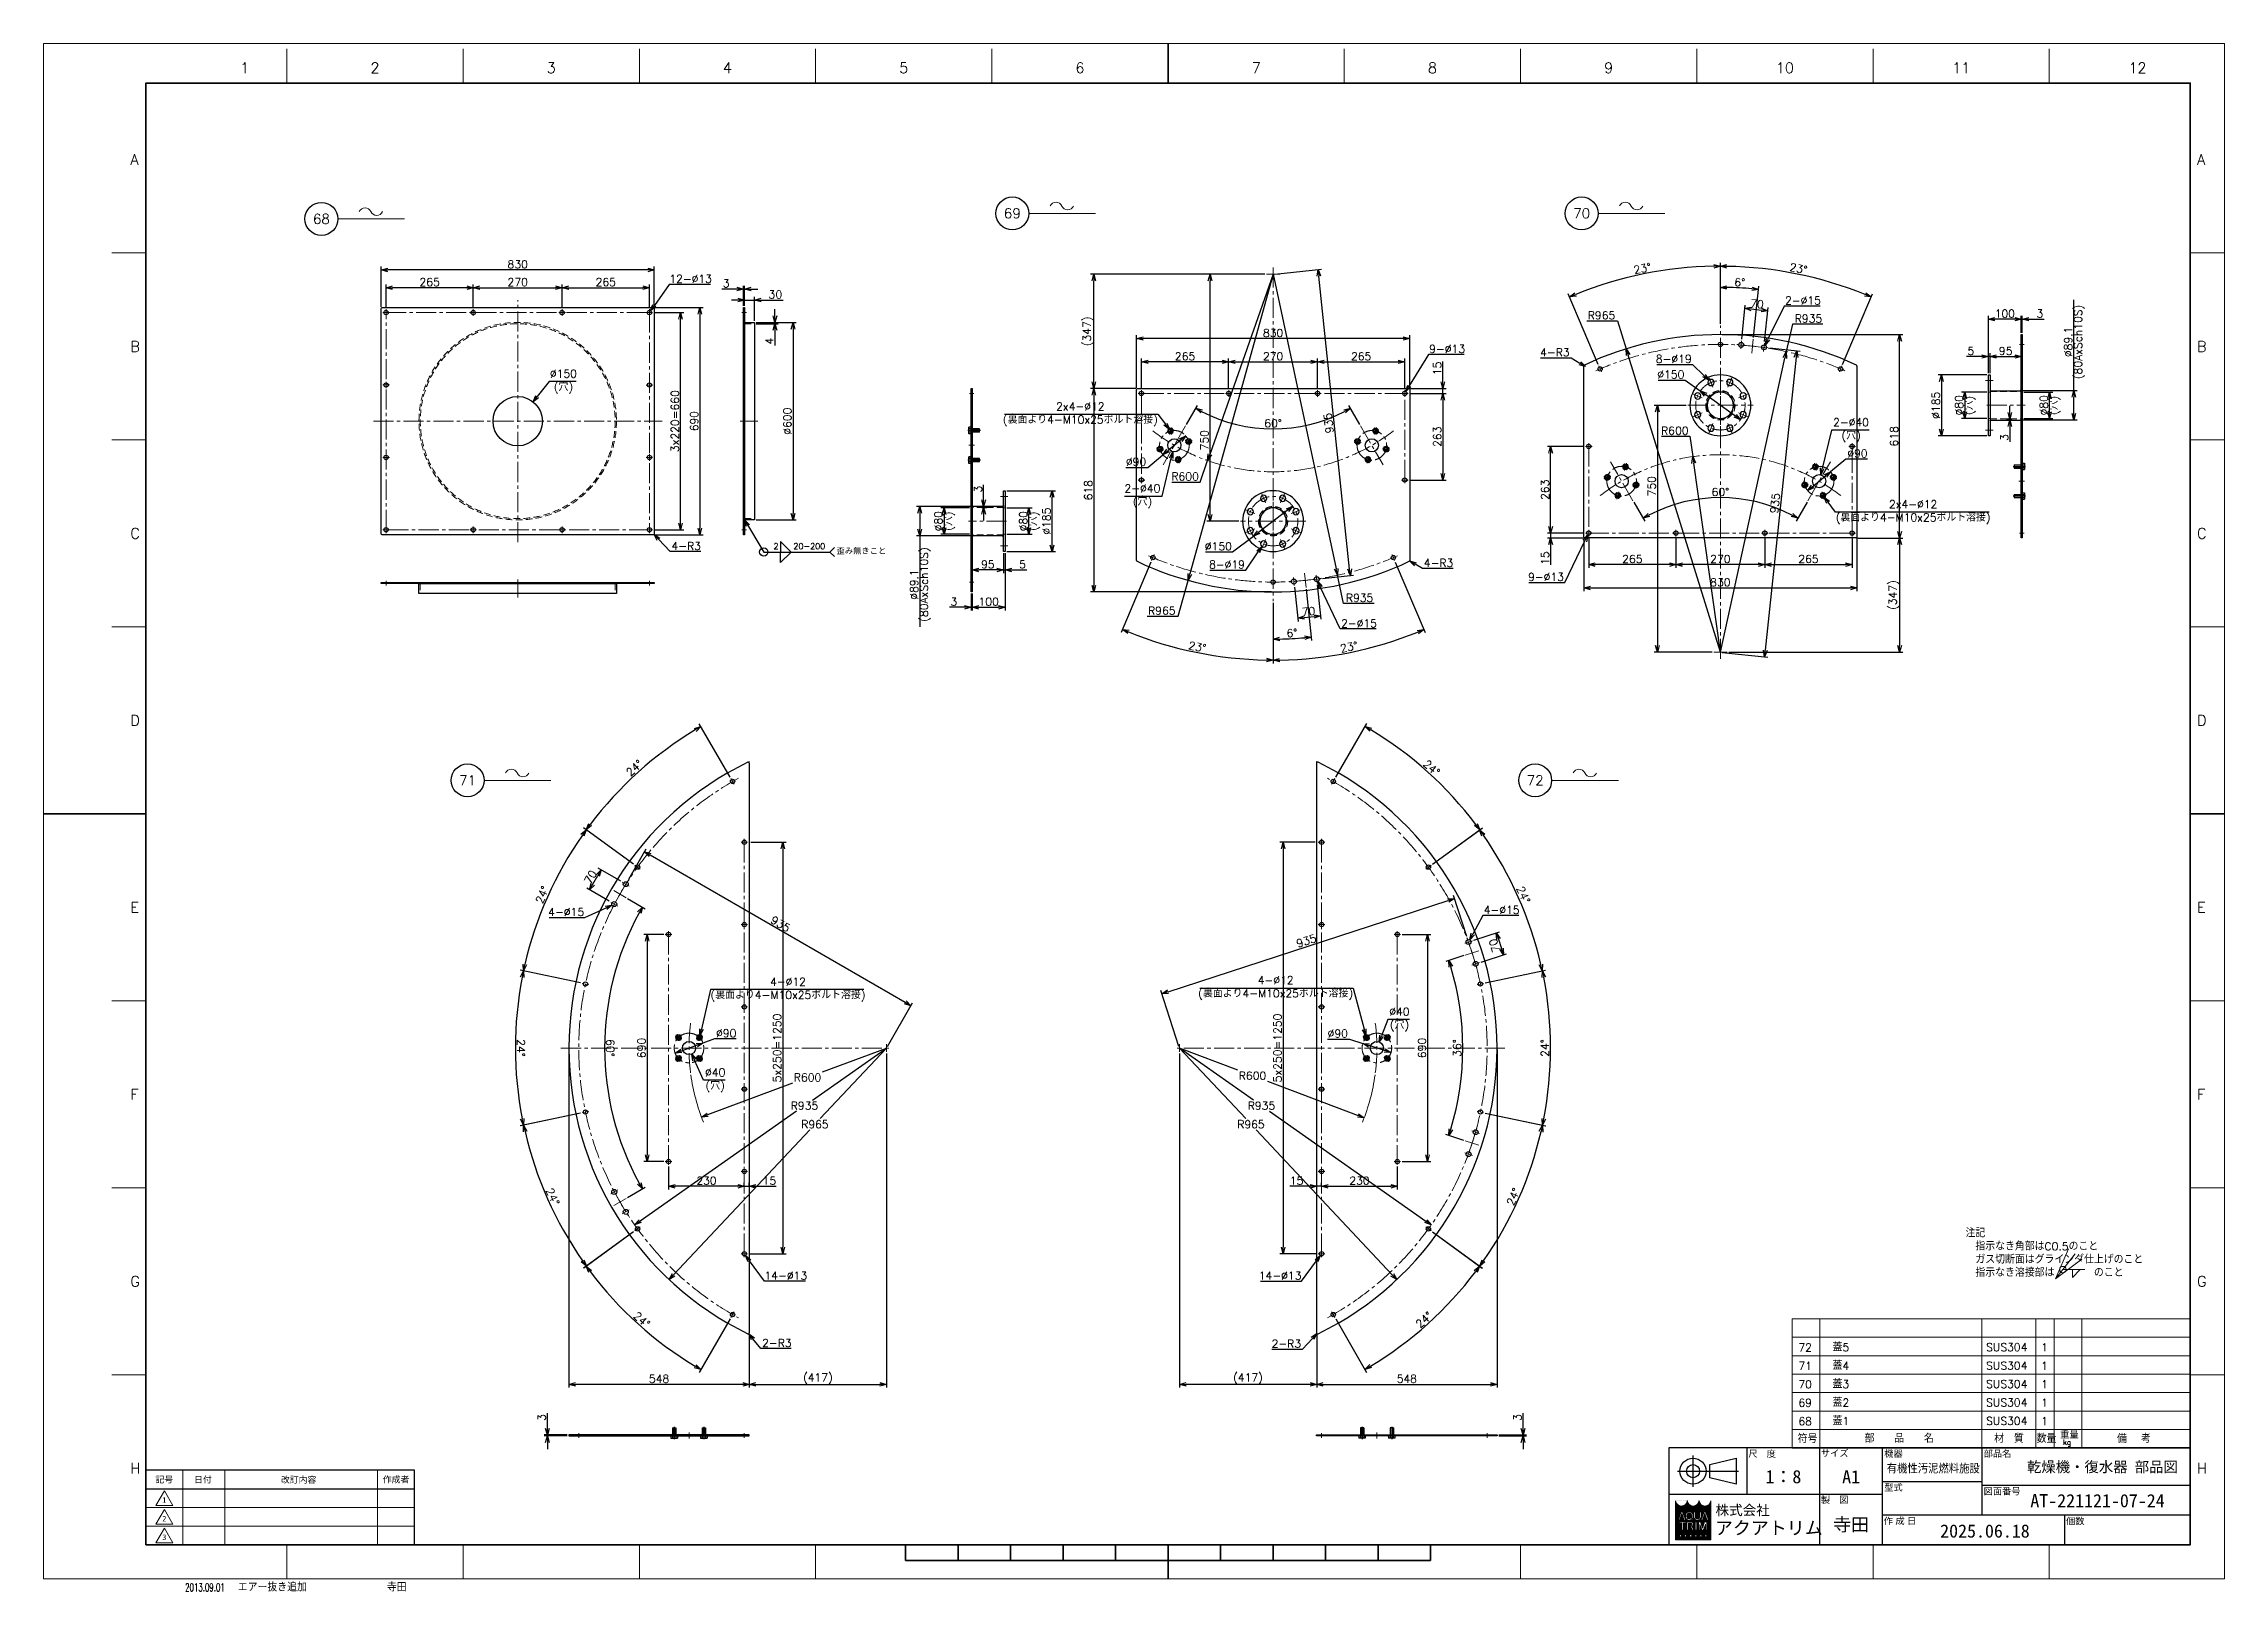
# Model space of a CAD drawing. Header units: millimetres. Extents: x 0 to 6626, y -38 to 4663.
import ezdxf
from ezdxf import colors
from ezdxf.entities.mleader import LeaderData, LeaderLine
from ezdxf.enums import TextEntityAlignment as Align
from ezdxf.math import Vec2, Vec3

# ---------------------------------------------------------------- set-up
doc = ezdxf.new("R2010")
doc.units = ezdxf.units.MM
doc.header["$LTSCALE"] = 3.2
doc.header["$PDMODE"] = 99
doc.header["$PDSIZE"] = 1
doc.linetypes.add('CENTER2', pattern=[28.575, 19.05, -3.175, 3.175, -3.175])
doc.linetypes.add('HIDDEN', pattern=[9.525, 6.35, -3.175])
for name, color, linetype, lineweight in [('04_HIDDEN', 2, 'HIDDEN', 13), ('05_CENTER', 4, 'CENTER2', 13), ('07_TEXT', 3, 'Continuous', 13), ('08_DIM', 3, 'Continuous', 13), ('90_FRAME', 5, 'Continuous', 35)]:
    doc.layers.add(name, color=color, linetype=linetype, lineweight=lineweight)
doc.layers.add('10_DRAFT', color=8, linetype='Continuous', lineweight=0, plot=False)
doc.layers.add('91_BLANK', color=5, linetype='Continuous', lineweight=0, plot=False)
doc.styles.add('KANJI0', font='txt.shx', dxfattribs={"width": 0.9, "height": 30, "bigfont": 'bigfont'})
doc.styles.add('KSS_TXT', font='txt.shx', dxfattribs={"bigfont": 'extfont2.shx'})
doc.styles.add('KSS_TXT_L', font='txt.shx', dxfattribs={"height": 24, "bigfont": 'extfont2.shx'})
doc.styles.add('KSS_TXT_S', font='txt.shx', dxfattribs={"height": 16, "bigfont": 'extfont2.shx'})
doc.styles.add('MS_G', font='MS Gothic.ttf')
doc.styles.get("Standard").update_dxf_attribs({"font": 'txt.shx', "bigfont": 'extfont2.shx'})
doc.styles.add('表題用', font='MS PGothic.ttf')
doc.dimstyles.new('KSS_DIM', dxfattribs={"dimscale": 8, "dimtxt": 3, "dimasz": 2.5, "dimexe": 1.25, "dimexo": 0.625, "dimtad": 1, "dimdsep": 46, "dimtxsty": 'KSS_TXT', "dimblk": 'OPEN30', "dimcen": 0, "dimazin": 2, "dimtfac": 0.75, "dimtmove": 0, "dimatfit": 3, "dimldrblk": 'OPEN30', "dimfxl": 1.25, "dimtolj": 1, "dimarcsym": 0})
doc.dimstyles.new('KSS_DIM$3', dxfattribs={"dimscale": 8, "dimtxt": 3, "dimasz": 2.5, "dimexe": 1.25, "dimexo": 0.625, "dimtad": 1, "dimtih": 1, "dimtoh": 1, "dimdsep": 46, "dimtxsty": 'KSS_TXT', "dimblk": 'OPEN30', "dimcen": 0, "dimazin": 2, "dimtfac": 0.75, "dimtofl": 0, "dimtmove": 0, "dimatfit": 3, "dimldrblk": 'OPEN30', "dimfxl": 1.25, "dimtolj": 1, "dimarcsym": 0})
doc.dimstyles.new('KSS_DIM$4', dxfattribs={"dimscale": 8, "dimtxt": 3, "dimasz": 2.5, "dimexe": 1.25, "dimexo": 0.625, "dimtad": 1, "dimtih": 1, "dimtoh": 1, "dimdsep": 46, "dimtxsty": 'KSS_TXT', "dimblk": 'OPEN30', "dimcen": 0, "dimse1": 1, "dimazin": 2, "dimtfac": 0.75, "dimtofl": 0, "dimtmove": 0, "dimatfit": 3, "dimldrblk": 'OPEN30', "dimfxl": 1.25, "dimtolj": 1, "dimarcsym": 0})

msp = doc.modelspace()

# ---------------------------------------------------------------- texts
at = {"layer": '07_TEXT', "style": 'KSS_TXT_S'}
for s, p in [('2', (2217.489, 3127.579)), ('20-200', (2277.713, 3127.579)), ('歪み無きこと', (2408.986, 3112.018))]:
    msp.add_text(s, height=18, dxfattribs=at).set_placement(p)
at = {"layer": '07_TEXT', "ltscale": 2, "insert": (5839.144, 1061.603), "char_height": 24, "attachment_point": 1}
msp.add_mtext_dynamic_manual_height_columns('注記\\P\u3000指示なき角部はC0.5のこと\\P\u3000ガス切断面はグラインダ仕上げのこと\\P\u3000指示なき溶接部は\u3000\u3000\u3000\u3000のこと', width=535.41887, gutter_width=15, heights=[0], dxfattribs=at)
at = {"layer": '90_FRAME', "color": 0, "lineweight": 13, "style": 'KSS_TXT'}
for s, p in [('1', (611.014, 4564.317)), ('2', (1006.737, 4564.317)), ('3', (1542.204, 4564.317)), ('4', (2077.671, 4564.317)), ('5', (2613.138, 4564.317)), ('6', (3148.606, 4564.317)), ('7', (3684.073, 4564.317)), ('8', (4219.54, 4564.317)), ('9', (4755.007, 4564.317)), ('10', (5290.475, 4564.317)), ('11', (5825.942, 4564.317)), ('12', (6361.409, 4564.317))]:
    msp.add_text(s, height=32, dxfattribs=at).set_placement(p, align=Align.BOTTOM_CENTER)
for s, p in [('A', (263.659, 4311.37)), ('A', (6542.526, 4311.37)), ('B', (263.659, 3743.392)), ('B', (6542.526, 3743.392)), ('C', (263.659, 3175.414)), ('C', (6542.526, 3175.414)), ('D', (263.659, 2607.436)), ('D', (6542.526, 2607.436)), ('E', (263.659, 2039.459)), ('E', (6542.526, 2039.459)), ('F', (263.659, 1471.481)), ('F', (6542.526, 1471.481)), ('G', (263.659, 903.503)), ('G', (6542.526, 903.503)), ('H', (263.659, 335.525)), ('H', (6542.526, 335.525))]:
    msp.add_text(s, height=32, dxfattribs=at).set_placement(p, align=Align.MIDDLE_LEFT)
at = {"layer": '90_FRAME', "color": 3, "lineweight": 13}
for s, p in [('72', (5352.079, 702.382)), ('1', (6079.33, 702.785)), ('71', (5352.079, 646.382)), ('70', (5352.079, 590.382)), ('1', (6079.33, 646.785)), ('1', (6079.33, 590.785)), ('69', (5352.079, 534.382)), ('1', (6079.33, 534.785)), ('68', (5352.079, 478.382)), ('1', (6079.33, 478.785))]:
    msp.add_text(s, height=24, dxfattribs=at).set_placement(p, align=Align.MIDDLE_CENTER)
for s, height, p in [('蓋5', 24, (5435.155, 691)), ('SUS304', 24, (5901.755, 691.318)), ('蓋4', 24, (5435.155, 635)), ('蓋3', 24, (5435.155, 579)), ('SUS304', 24, (5901.755, 635.318)), ('SUS304', 24, (5901.755, 579.318)), ('蓋2', 24, (5435.155, 523)), ('SUS304', 24, (5901.755, 523.318)), ('蓋1', 24, (5435.155, 467)), ('SUS304', 24, (5901.755, 467.318)), ('符号', 24, (5329.244, 412.655)), ('部\u3000\u3000品\u3000\u3000名', 24, (5532.702, 413.526)), ('材\u3000質', 24, (5926.211, 413.238)), ('数量', 24, (6055.358, 413.057)), ('重量', 20, (6126.71, 426.146)), ('kg', 16, (6135.55, 406.577)), ('備  考', 24, (6299.46, 412.655)), ('エアー抜き追加', 24, (589.869, -38.398)), ('寺田', 24, (1042.962, -38.398))]:
    msp.add_text(s, height=height, dxfattribs=at).set_placement(p)
at = {"layer": '90_FRAME', "color": 0, "style": '表題用'}
for s, p in [('尺\u3000度', (5179.1, 379.689)), ('サイズ', (5399.728, 381.181)), ('機器', (5592.205, 380.02)), ('部品名', (5894.3, 380.02)), ('型式', (5592.205, 277.191)), ('図面番号', (5894.3, 265.877)), ('製\u3000図', (5399.728, 239.753)), ('作 成 日', (5590.825, 175.602)), ('個数', (6144.604, 175.049))]:
    msp.add_text(s, height=20, dxfattribs=at).set_placement(p, align=Align.MIDDLE_LEFT)
at = {"layer": '90_FRAME', "color": 0, "style": 'MS_G', "width": 0.9}
msp.add_text('有機性汚泥燃料施設', height=25.6, dxfattribs=at).set_placement((5741.026, 322.569), align=Align.CENTER)
at = {"layer": '90_FRAME', "color": 0, "style": 'MS_G'}
msp.add_text('乾燥機・復水器 部品図', height=32, dxfattribs=at).set_placement((6255.055, 323.717), align=Align.CENTER)
at = {"layer": '90_FRAME', "color": 0, "style": '表題用'}
for s, p in [('記号', (366.767, 301.232)), ('日付', (484.019, 301.232)), ('作成者', (1070.767, 301.232))]:
    msp.add_text(s, height=19.2, dxfattribs=at).set_placement(p, align=Align.MIDDLE_CENTER)
at = {"layer": '90_FRAME', "color": 0}
for s, height, style, p in [('改訂内容', 19.2, '表題用', (774.767, 301.232)), ('A1', 40, 'MS_G', (5491.454, 309.718))]:
    msp.add_text(s, height=height, dxfattribs=dict(at, style=style)).set_placement(p, align=Align.MIDDLE)
at = {"layer": '90_FRAME', "color": 0, "lineweight": 13, "style": 'MS_G'}
for s, p in [('1', (366.767, 239.003)), ('3', (366.767, 125.86)), ('2', (366.767, 182.432))]:
    msp.add_text(s, height=16.971, dxfattribs=at).set_placement(p, align=Align.MIDDLE)
at = {"layer": '90_FRAME', "color": 4, "style": 'MS_G'}
msp.add_text('株式会社', height=30.2431, dxfattribs=at).set_placement((5162.045, 208.225), align=Align.MIDDLE_CENTER)
at = {"layer": '90_FRAME', "color": 0, "style": 'MS_G'}
for s, p in [('AT-221121-07-24', (6036.022, 217.029)), ('2025.06.18', (5762.111, 124.959))]:
    msp.add_text(s, height=40, dxfattribs=at).set_placement(p)
at = {"layer": '90_FRAME', "color": 4, "style": 'MS_G'}
msp.add_text('アクアトリム', height=40, dxfattribs=at).set_placement((5077.874, 134.361))
at = {"layer": '90_FRAME', "color": 3, "lineweight": 13, "width": 0.65}
msp.add_text('2013.09.01', height=24, dxfattribs=at).set_placement((429.936, -38.398))
at = {"layer": '90_FRAME', "color": 0, "style": 'MS_G'}
for tag, p in [('1：8', (5285.826, 309.718)), ('寺田', (5491.454, 165.46))]:
    msp.add_attdef(tag, text='', height=40, dxfattribs=at).set_placement(p, align=Align.MIDDLE)

# ---------------------------------------------------------------- blocks, each defined once
blk = doc.blocks.new('Weld-line')
blk.add_line((0, 0), (1, 0))
blk = doc.blocks.new('Weld10-s5')
blk.add_circle((0, 0), 2)
blk = doc.blocks.new('Weld10-a1')
for p, q in [((5, 0), (0, 5)), ((0, 5), (0, 0)), ((0, 0), (5, 0))]:
    blk.add_line(p, q)
at = {"width": 0.9}
blk.add_attdef('S', text='', height=2.8, dxfattribs=at).set_placement((-2, 1), align=Align.RIGHT)
blk.add_attdef('L', (8, 1), '', height=2.8, dxfattribs=at)
blk = doc.blocks.new('_Open30')
at = {"color": 0, "linetype": 'ByBlock', "lineweight": -2}
for p, q in [((-1, 0.268), (0, 0)), ((0, 0), (-1, -0.268)), ((0, 0), (-1, 0))]:
    blk.add_line(p, q, dxfattribs=at)
blk = doc.blocks.new('AM_BALLOON1')
at = {"transparency": 16777216}
blk.add_circle((0, 0), 5, dxfattribs=at)
blk.add_attdef('B_NUMBER', text='', height=3, dxfattribs=at).set_placement((0, 0), align=Align.MIDDLE_CENTER)
blk = doc.blocks.new('_OPEN')
at = {"color": 0, "linetype": 'ByBlock'}
for p, q in [((-1, 0.17), (0, 0)), ((0, 0), (-1, -0.17)), ((0, 0), (-1, 0))]:
    blk.add_line(p, q, dxfattribs=at)
blk = doc.blocks.new('p1ba05')
for centre, start, end in [((-2.95, 0.29), 24.2276, 155.5758), ((0, 1.62), 204.2276, 335.5758)]:
    blk.add_arc(centre, 1.62, start, end)
blk = doc.blocks.new('A$C684790CD')
at = {"color": 0}
for centre, radius in [((0, 0), 92.5), ((-28.7, 69.3), 9.5), ((28.7, 69.3), 9.5), ((-69.3, 28.7), 9.5), ((0, 0), 40), ((69.3, 28.7), 9.5), ((-69.3, -28.7), 9.5), ((-28.7, -69.3), 9.5), ((28.7, -69.3), 9.5), ((69.3, -28.7), 9.5)]:
    blk.add_circle(centre, radius, dxfattribs=at)
at = {"layer": '04_HIDDEN'}
for radius in [44.5, 41.5]:
    blk.add_circle((0, 0), radius, dxfattribs=at)
at = {"layer": '05_CENTER'}
for p, q in [((-34.5, 83.3), (-22.9, 55.3)), ((0, 99.4), (0, -99.4)), ((34.5, 83.3), (22.9, 55.3)), ((99.4, 0), (-99.4, 0)), ((-83.3, 34.5), (-55.3, 22.9)), ((83.3, 34.5), (55.3, 22.9)), ((-83.3, -34.5), (-55.3, -22.9)), ((-34.5, -83.3), (-22.9, -55.3)), ((34.5, -83.3), (22.9, -55.3)), ((83.3, -34.5), (55.3, -22.9))]:
    blk.add_line(p, q, dxfattribs=at)
blk.add_circle((0, 0), 75, dxfattribs=at)
blk = doc.blocks.new('M10Nua_1_1_1_1')
at = {"color": 0, "linetype": 'CENTER2'}
for p, q in [((11.1, 0), (-11.1, 0)), ((0, -11.1), (0, 11.1))]:
    blk.add_line(p, q, dxfattribs=at)
at = {"color": 0}
for p, q in [((-4.9, 8.5), (-9.8, 0)), ((-9.8, 0), (-4.9, -8.5)), ((-4.9, 8.5), (4.9, 8.5)), ((9.8, 0), (4.9, 8.5)), ((4.9, -8.5), (9.8, 0)), ((-4.9, -8.5), (4.9, -8.5))]:
    blk.add_line(p, q, dxfattribs=at)
for radius in [8.49, 5, 4]:
    blk.add_circle((0, 0), radius, dxfattribs=at)
at = {"layer": '10_DRAFT', "style": 'KANJI0', "width": 0.82}
blk.add_text('Ｍ１０', height=1.25, dxfattribs=at).set_placement((0.3, 0.1))
blk = doc.blocks.new('A$C6847864B')
at = {"color": 0}
for p, q in [((-9.8, 7), (9.8, 7)), ((-9.8, 0), (-9.8, 7)), ((-9.8, 0), (9.8, 0)), ((-4.9, 0), (-4.9, 7)), ((4.9, 0), (4.9, 7)), ((9.8, 0), (9.8, 7))]:
    blk.add_line(p, q, dxfattribs=at)
at = {"color": 0, "linetype": 'HIDDEN'}
for p, q in [((-5, -25), (-5, 0)), ((-4.2, -25), (-4.2, 0)), ((4.2, -25), (4.2, 0)), ((5, -25), (5, 0)), ((-5, -25), (5, -25))]:
    blk.add_line(p, q, dxfattribs=at)
at = {"color": 0, "linetype": 'CENTER2'}
blk.add_line((0, -28), (0, 10), dxfattribs=at)
at = {"layer": '10_DRAFT', "style": 'KSS_TXT_L'}
blk.add_text('BT-M10x25L', height=0.3, dxfattribs=at).set_placement((6.8, 6.7))
blk = doc.blocks.new('*D148')
at = {"layer": '08_DIM', "color": 0, "lineweight": -2, "transparency": 16777216}
for p, q in [((1855.4, 3846.4), (1945.1, 3846.4)), ((1935.1, 3206.4), (1935.1, 3826.4)), ((1855.4, 3186.4), (1945.1, 3186.4))]:
    blk.add_line(p, q, dxfattribs=at)
at = {"layer": 'Defpoints', "color": 0, "transparency": 16777216}
for p in [(1850.4, 3846.4), (1935.1, 3846.4), (1850.4, 3186.4)]:
    blk.add_point(p, dxfattribs=at)
at = {"layer": '08_DIM', "color": 0, "lineweight": -2, "transparency": 16777216, "xscale": 20, "yscale": 20, "zscale": 20}
for p, rotation in [((1935.1, 3846.4), 90), ((1935.1, 3186.4), 270)]:
    blk.add_blockref('_Open30', p, dxfattribs=dict(at, rotation=rotation))
at = {"layer": '08_DIM', "color": 0, "transparency": 16777216, "insert": (1918.1, 3516.4), "char_height": 24, "attachment_point": 5, "rotation": 90, "style": 'KSS_TXT'}
blk.add_mtext('\\A1;3x220=660', dxfattribs=at)
blk = doc.blocks.new('*D149')
at = {"layer": '08_DIM', "color": 0, "lineweight": -2, "transparency": 16777216}
for p, q in [((1305.4, 3861.4), (1305.4, 3931.9)), ((1325.4, 3921.9), (1555.4, 3921.9)), ((1575.4, 3861.4), (1575.4, 3931.9))]:
    blk.add_line(p, q, dxfattribs=at)
at = {"layer": 'Defpoints', "color": 0, "transparency": 16777216}
for p in [(1575.4, 3921.9), (1305.4, 3856.4), (1575.4, 3856.4)]:
    blk.add_point(p, dxfattribs=at)
at = {"layer": '08_DIM', "color": 0, "lineweight": -2, "transparency": 16777216, "xscale": 20, "yscale": 20, "zscale": 20, "rotation": 180}
blk.add_blockref('_Open30', (1305.4, 3921.9), dxfattribs=at)
at = {"layer": '08_DIM', "color": 0, "lineweight": -2, "transparency": 16777216, "xscale": 20, "yscale": 20, "zscale": 20}
blk.add_blockref('_Open30', (1575.4, 3921.9), dxfattribs=at)
at = {"layer": '08_DIM', "color": 0, "transparency": 16777216, "insert": (1440.4, 3938.9), "char_height": 24, "attachment_point": 5, "style": 'KSS_TXT'}
blk.add_mtext('\\A1;270', dxfattribs=at)
blk = doc.blocks.new('*D150')
at = {"layer": '08_DIM', "color": 0, "lineweight": -2, "transparency": 16777216}
for p, q in [((1575.4, 3861.4), (1575.4, 3931.9)), ((1595.4, 3921.9), (1820.4, 3921.9)), ((1840.4, 3861.4), (1840.4, 3931.9))]:
    blk.add_line(p, q, dxfattribs=at)
at = {"layer": 'Defpoints', "color": 0, "transparency": 16777216}
for p in [(1840.4, 3921.9), (1575.4, 3856.4), (1840.4, 3856.4)]:
    blk.add_point(p, dxfattribs=at)
at = {"layer": '08_DIM', "color": 0, "lineweight": -2, "transparency": 16777216, "xscale": 20, "yscale": 20, "zscale": 20, "rotation": 180}
blk.add_blockref('_Open30', (1575.4, 3921.9), dxfattribs=at)
at = {"layer": '08_DIM', "color": 0, "lineweight": -2, "transparency": 16777216, "xscale": 20, "yscale": 20, "zscale": 20}
blk.add_blockref('_Open30', (1840.4, 3921.9), dxfattribs=at)
at = {"layer": '08_DIM', "color": 0, "transparency": 16777216, "insert": (1707.9, 3938.9), "char_height": 24, "attachment_point": 5, "style": 'KSS_TXT'}
blk.add_mtext('\\A1;265', dxfattribs=at)
blk = doc.blocks.new('*D151')
at = {"layer": '08_DIM', "color": 0, "lineweight": -2, "transparency": 16777216}
for p, q in [((1025.4, 3863.4), (1025.4, 3985.8)), ((1835.4, 3975.8), (1045.4, 3975.8)), ((1855.4, 3863.4), (1855.4, 3985.8))]:
    blk.add_line(p, q, dxfattribs=at)
at = {"layer": 'Defpoints', "color": 0, "transparency": 16777216}
for p in [(1025.4, 3975.8), (1025.4, 3858.4), (1855.4, 3858.4)]:
    blk.add_point(p, dxfattribs=at)
at = {"layer": '08_DIM', "color": 0, "lineweight": -2, "transparency": 16777216, "xscale": 20, "yscale": 20, "zscale": 20, "rotation": 180}
blk.add_blockref('_Open30', (1025.4, 3975.8), dxfattribs=at)
at = {"layer": '08_DIM', "color": 0, "lineweight": -2, "transparency": 16777216, "xscale": 20, "yscale": 20, "zscale": 20}
blk.add_blockref('_Open30', (1855.4, 3975.8), dxfattribs=at)
at = {"layer": '08_DIM', "color": 0, "transparency": 16777216, "insert": (1440.4, 3992.8), "char_height": 24, "attachment_point": 5, "style": 'KSS_TXT'}
blk.add_mtext('\\A1;830', dxfattribs=at)
blk = doc.blocks.new('*D152')
at = {"layer": '08_DIM', "color": 0, "lineweight": -2, "transparency": 16777216}
for p, q in [((1040.4, 3861.4), (1040.4, 3931.9)), ((1285.4, 3921.9), (1060.4, 3921.9)), ((1305.4, 3861.4), (1305.4, 3931.9))]:
    blk.add_line(p, q, dxfattribs=at)
at = {"layer": 'Defpoints', "color": 0, "transparency": 16777216}
for p in [(1040.4, 3921.9), (1040.4, 3856.4), (1305.4, 3856.4)]:
    blk.add_point(p, dxfattribs=at)
at = {"layer": '08_DIM', "color": 0, "lineweight": -2, "transparency": 16777216, "xscale": 20, "yscale": 20, "zscale": 20, "rotation": 180}
blk.add_blockref('_Open30', (1040.4, 3921.9), dxfattribs=at)
at = {"layer": '08_DIM', "color": 0, "lineweight": -2, "transparency": 16777216, "xscale": 20, "yscale": 20, "zscale": 20}
blk.add_blockref('_Open30', (1305.4, 3921.9), dxfattribs=at)
at = {"layer": '08_DIM', "color": 0, "transparency": 16777216, "insert": (1172.9, 3938.9), "char_height": 24, "attachment_point": 5, "style": 'KSS_TXT'}
blk.add_mtext('\\A1;265', dxfattribs=at)
blk = doc.blocks.new('*D153')
at = {"layer": '08_DIM', "color": 0, "lineweight": -2, "transparency": 16777216}
for p, q in [((1857.4, 3861.4), (2003.6, 3861.4)), ((1993.6, 3841.4), (1993.6, 3191.4)), ((1857.4, 3171.4), (2003.6, 3171.4))]:
    blk.add_line(p, q, dxfattribs=at)
at = {"layer": 'Defpoints', "color": 0, "transparency": 16777216}
for p in [(1852.4, 3861.4), (1852.4, 3171.4), (1993.6, 3171.4)]:
    blk.add_point(p, dxfattribs=at)
at = {"layer": '08_DIM', "color": 0, "lineweight": -2, "transparency": 16777216, "xscale": 20, "yscale": 20, "zscale": 20}
for p, rotation in [((1993.6, 3861.4), 90), ((1993.6, 3171.4), 270)]:
    blk.add_blockref('_Open30', p, dxfattribs=dict(at, rotation=rotation))
at = {"layer": '08_DIM', "color": 0, "transparency": 16777216, "insert": (1976.6, 3516.4), "char_height": 24, "attachment_point": 5, "rotation": 90, "style": 'KSS_TXT'}
blk.add_mtext('\\A1;690', dxfattribs=at)
blk = doc.blocks.new('*D154')
at = {"layer": '08_DIM', "color": 0, "lineweight": -2, "transparency": 16777216}
for p, q in [((1535.6, 3636.5), (1499.4, 3590.9)), ((1617.7, 3636.5), (1535.6, 3636.5))]:
    blk.add_line(p, q, dxfattribs=at)
at = {"layer": 'Defpoints', "color": 0, "transparency": 16777216}
for p in [(1487, 3575.2), (1393.8, 3457.6)]:
    blk.add_point(p, dxfattribs=at)
at = {"layer": '08_DIM', "color": 0, "lineweight": -2, "transparency": 16777216, "xscale": 20, "yscale": 20, "zscale": 20, "rotation": 231.615256785499}
blk.add_blockref('_Open30', (1487, 3575.2), dxfattribs=at)
at = {"layer": '08_DIM', "color": 0, "transparency": 16777216, "insert": (1579.2, 3636.5), "char_height": 24, "attachment_point": 5, "style": 'KSS_TXT'}
blk.add_mtext('\\A1;%%C150\\P(穴)', dxfattribs=at)
blk = doc.blocks.new('*D155')
at = {"layer": '08_DIM', "color": 0, "lineweight": -2, "transparency": 16777216}
for p, q in [((2106.6, 3917.9), (2060.6, 3917.9)), ((2126.6, 3866.4), (2126.6, 3927.9)), ((2129.6, 3917.9), (2126.6, 3917.9)), ((2129.6, 3866.4), (2129.6, 3927.9)), ((2149.6, 3917.9), (2169.6, 3917.9))]:
    blk.add_line(p, q, dxfattribs=at)
at = {"layer": 'Defpoints', "color": 0, "transparency": 16777216}
for p in [(2126.6, 3917.9), (2126.6, 3861.4), (2129.6, 3861.4)]:
    blk.add_point(p, dxfattribs=at)
at = {"layer": '08_DIM', "color": 0, "lineweight": -2, "transparency": 16777216, "xscale": 20, "yscale": 20, "zscale": 20}
blk.add_blockref('_Open30', (2126.6, 3917.9), dxfattribs=at)
at = {"layer": '08_DIM', "color": 0, "lineweight": -2, "transparency": 16777216, "xscale": 20, "yscale": 20, "zscale": 20, "rotation": 180}
blk.add_blockref('_Open30', (2129.6, 3917.9), dxfattribs=at)
at = {"layer": '08_DIM', "color": 0, "transparency": 16777216, "insert": (2073.6, 3934.9), "char_height": 24, "attachment_point": 5, "style": 'KSS_TXT'}
blk.add_mtext('\\A1;3', dxfattribs=at)
blk = doc.blocks.new('*D156')
at = {"layer": '08_DIM', "color": 0, "lineweight": -2, "transparency": 16777216}
for p, q in [((1900.9, 3931.9), (1855.7, 3868)), ((2025.9, 3931.9), (1900.9, 3931.9))]:
    blk.add_line(p, q, dxfattribs=at)
at = {"layer": 'Defpoints', "color": 0, "transparency": 16777216}
for p in [(1844.2, 3851.7), (1836.7, 3841.1)]:
    blk.add_point(p, dxfattribs=at)
at = {"layer": '08_DIM', "color": 0, "lineweight": -2, "transparency": 16777216, "xscale": 20, "yscale": 20, "zscale": 20, "rotation": 234.730994866204}
blk.add_blockref('_Open30', (1844.2, 3851.7), dxfattribs=at)
at = {"layer": '08_DIM', "color": 0, "transparency": 16777216, "insert": (1965.9, 3948.9), "char_height": 24, "attachment_point": 5, "style": 'KSS_TXT'}
blk.add_mtext('\\A1;12-%%C13', dxfattribs=at)
blk = doc.blocks.new('*D157')
at = {"layer": '08_DIM', "color": 0, "lineweight": -2, "transparency": 16777216}
for p, q in [((1903.5, 3120.3), (1868.2, 3157.7)), ((1996.5, 3120.3), (1903.5, 3120.3))]:
    blk.add_line(p, q, dxfattribs=at)
at = {"layer": 'Defpoints', "color": 0, "transparency": 16777216}
for p in [(1852.4, 3174.4), (1854.5, 3172.2)]:
    blk.add_point(p, dxfattribs=at)
at = {"layer": '08_DIM', "color": 0, "lineweight": -2, "transparency": 16777216, "xscale": 20, "yscale": 20, "zscale": 20, "rotation": 133.3710844257537}
blk.add_blockref('_Open30', (1854.5, 3172.2), dxfattribs=at)
at = {"layer": '08_DIM', "color": 0, "transparency": 16777216, "insert": (1952.5, 3137.3), "char_height": 24, "attachment_point": 5, "style": 'KSS_TXT'}
blk.add_mtext('\\A1;\\A1;4-R3', dxfattribs=at)
blk = doc.blocks.new('*D158')
at = {"layer": '08_DIM', "color": 0, "lineweight": -2, "transparency": 16777216}
for p, q in [((3710.2, 3962.7), (3533.9, 3962.7)), ((3543.9, 3232.7), (3543.9, 3942.7)), ((3631, 3212.7), (3533.9, 3212.7))]:
    blk.add_line(p, q, dxfattribs=at)
at = {"layer": 'Defpoints', "color": 0, "transparency": 16777216}
for p in [(3543.9, 3962.7), (3715.2, 3962.7), (3636, 3212.7)]:
    blk.add_point(p, dxfattribs=at)
at = {"layer": '08_DIM', "color": 0, "lineweight": -2, "transparency": 16777216, "xscale": 20, "yscale": 20, "zscale": 20}
for p, rotation in [((3543.9, 3962.7), 89.9999999996709), ((3543.9, 3212.7), 269.9999999996709)]:
    blk.add_blockref('_Open30', p, dxfattribs=dict(at, rotation=rotation))
at = {"layer": '08_DIM', "color": 0, "transparency": 16777216, "insert": (3526.8, 3458.5), "char_height": 24, "attachment_point": 5, "rotation": 90, "style": 'KSS_TXT'}
blk.add_mtext('\\A1;750', dxfattribs=at)
blk = doc.blocks.new('*D159')
at = {"layer": '08_DIM', "color": 0, "lineweight": -2, "transparency": 16777216}
for p, q in [((3600.4, 3615.7), (3600.4, 3706.5)), ((3620.4, 3696.5), (3850.4, 3696.5)), ((3870.4, 3615.7), (3870.4, 3706.5))]:
    blk.add_line(p, q, dxfattribs=at)
at = {"layer": 'Defpoints', "color": 0, "transparency": 16777216}
for p in [(3870.4, 3696.5), (3600.4, 3610.7), (3870.4, 3610.7)]:
    blk.add_point(p, dxfattribs=at)
at = {"layer": '08_DIM', "color": 0, "lineweight": -2, "transparency": 16777216, "xscale": 20, "yscale": 20, "zscale": 20, "rotation": 180}
blk.add_blockref('_Open30', (3600.4, 3696.5), dxfattribs=at)
at = {"layer": '08_DIM', "color": 0, "lineweight": -2, "transparency": 16777216, "xscale": 20, "yscale": 20, "zscale": 20}
blk.add_blockref('_Open30', (3870.4, 3696.5), dxfattribs=at)
at = {"layer": '08_DIM', "color": 0, "transparency": 16777216, "insert": (3735.4, 3713.5), "char_height": 24, "attachment_point": 5, "style": 'KSS_TXT'}
blk.add_mtext('\\A1;270', dxfattribs=at)
blk = doc.blocks.new('*D160')
at = {"layer": '08_DIM', "color": 0, "lineweight": -2, "transparency": 16777216}
for p, q in [((3870.4, 3615.7), (3870.4, 3706.5)), ((3890.4, 3696.5), (4115.4, 3696.5)), ((4135.4, 3615.7), (4135.4, 3706.5))]:
    blk.add_line(p, q, dxfattribs=at)
at = {"layer": 'Defpoints', "color": 0, "transparency": 16777216}
for p in [(4135.4, 3696.5), (3870.4, 3610.7), (4135.4, 3610.7)]:
    blk.add_point(p, dxfattribs=at)
at = {"layer": '08_DIM', "color": 0, "lineweight": -2, "transparency": 16777216, "xscale": 20, "yscale": 20, "zscale": 20, "rotation": 180}
blk.add_blockref('_Open30', (3870.4, 3696.5), dxfattribs=at)
at = {"layer": '08_DIM', "color": 0, "lineweight": -2, "transparency": 16777216, "xscale": 20, "yscale": 20, "zscale": 20}
blk.add_blockref('_Open30', (4135.4, 3696.5), dxfattribs=at)
at = {"layer": '08_DIM', "color": 0, "transparency": 16777216, "insert": (4002.9, 3713.5), "char_height": 24, "attachment_point": 5, "style": 'KSS_TXT'}
blk.add_mtext('\\A1;265', dxfattribs=at)
blk = doc.blocks.new('*D161')
at = {"layer": '08_DIM', "color": 0, "lineweight": -2, "transparency": 16777216}
for p, q in [((3320.4, 3617.7), (3320.4, 3777.4)), ((4150.4, 3617.7), (4150.4, 3777.4)), ((4130.4, 3767.4), (3340.4, 3767.4))]:
    blk.add_line(p, q, dxfattribs=at)
at = {"layer": 'Defpoints', "color": 0, "transparency": 16777216}
for p in [(3320.4, 3767.4), (3320.4, 3612.7), (4150.4, 3612.7)]:
    blk.add_point(p, dxfattribs=at)
at = {"layer": '08_DIM', "color": 0, "lineweight": -2, "transparency": 16777216, "xscale": 20, "yscale": 20, "zscale": 20, "rotation": 180}
blk.add_blockref('_Open30', (3320.4, 3767.4), dxfattribs=at)
at = {"layer": '08_DIM', "color": 0, "lineweight": -2, "transparency": 16777216, "xscale": 20, "yscale": 20, "zscale": 20}
blk.add_blockref('_Open30', (4150.4, 3767.4), dxfattribs=at)
at = {"layer": '08_DIM', "color": 0, "transparency": 16777216, "insert": (3735.4, 3784.4), "char_height": 24, "attachment_point": 5, "style": 'KSS_TXT'}
blk.add_mtext('\\A1;830', dxfattribs=at)
blk = doc.blocks.new('*D162')
at = {"layer": '08_DIM', "color": 0, "lineweight": -2, "transparency": 16777216}
for p, q in [((3335.4, 3615.7), (3335.4, 3706.5)), ((3580.4, 3696.5), (3355.4, 3696.5)), ((3600.4, 3615.7), (3600.4, 3706.5))]:
    blk.add_line(p, q, dxfattribs=at)
at = {"layer": 'Defpoints', "color": 0, "transparency": 16777216}
for p in [(3335.4, 3696.5), (3335.4, 3610.7), (3600.4, 3610.7)]:
    blk.add_point(p, dxfattribs=at)
at = {"layer": '08_DIM', "color": 0, "lineweight": -2, "transparency": 16777216, "xscale": 20, "yscale": 20, "zscale": 20, "rotation": 180}
blk.add_blockref('_Open30', (3335.4, 3696.5), dxfattribs=at)
at = {"layer": '08_DIM', "color": 0, "lineweight": -2, "transparency": 16777216, "xscale": 20, "yscale": 20, "zscale": 20}
blk.add_blockref('_Open30', (3600.4, 3696.5), dxfattribs=at)
at = {"layer": '08_DIM', "color": 0, "transparency": 16777216, "insert": (3467.9, 3713.5), "char_height": 24, "attachment_point": 5, "style": 'KSS_TXT'}
blk.add_mtext('\\A1;265', dxfattribs=at)
blk = doc.blocks.new('*D163')
at = {"layer": '08_DIM', "color": 0, "lineweight": -2, "transparency": 16777216}
for p, q in [((4207.2, 3719), (4149.2, 3623.3)), ((4316.2, 3719), (4207.2, 3719))]:
    blk.add_line(p, q, dxfattribs=at)
at = {"layer": 'Defpoints', "color": 0, "transparency": 16777216}
for p in [(4132.1, 3595.1), (4138.8, 3606.2)]:
    blk.add_point(p, dxfattribs=at)
at = {"layer": '08_DIM', "color": 0, "lineweight": -2, "transparency": 16777216, "xscale": 20, "yscale": 20, "zscale": 20, "rotation": 238.790708919281}
blk.add_blockref('_Open30', (4138.8, 3606.2), dxfattribs=at)
at = {"layer": '08_DIM', "color": 0, "transparency": 16777216, "insert": (4264.2, 3736), "char_height": 24, "attachment_point": 5, "style": 'KSS_TXT'}
blk.add_mtext('\\A1;9-\\A1;%%C13', dxfattribs=at)
blk = doc.blocks.new('A$C6847905A')
at = {"color": 0}
for p, q in [((-44.6, 95), (-44.6, 0)), ((44.5, 95), (44.5, 0))]:
    blk.add_line(p, q, dxfattribs=at)
blk.add_lwpolyline([(-92.5, 95), (-92.5, 100), (92.5, 100), (92.5, 95)], close=True, dxfattribs=at)
at = {"color": 3}
for points in [[(-44.6, 95), (-44.6, 92.5), (-44.6, 92.5), (-47.1, 95)], [(44.5, 95), (44.5, 92.5), (44.5, 92.5), (47, 95)], [(-44.6, 0), (-44.6, 2.5), (-44.6, 2.5), (-47.1, 0)], [(44.5, 0), (44.5, 2.5), (44.5, 2.5), (47, 0)]]:
    blk.add_lwpolyline(points, close=True, dxfattribs=at)
at = {"layer": '04_HIDDEN'}
for p, q in [((-41.5, 95), (-41.5, 0)), ((-40, 95), (-40, 100)), ((40, 95), (40, 100)), ((41.6, 95), (41.6, 0)), ((-40, -3), (-40, 0)), ((40, -3), (40, 0))]:
    blk.add_line(p, q, dxfattribs=at)
at = {"layer": '05_CENTER'}
for p, q in [((-75, 85.9), (-75, 108.4)), ((0, 104.6), (0, -11.4)), ((75, 85.9), (75, 108.4))]:
    blk.add_line(p, q, dxfattribs=at)
blk = doc.blocks.new('*D164')
at = {"layer": '08_DIM', "color": 0, "lineweight": -2, "transparency": 16777216}
for p, q in [((2926.2, 3252.7), (3003.3, 3252.7)), ((2993.3, 3192.7), (2993.3, 3232.7)), ((2926.2, 3172.7), (3003.3, 3172.7))]:
    blk.add_line(p, q, dxfattribs=at)
at = {"layer": 'Defpoints', "color": 0, "transparency": 16777216}
for p in [(2921.2, 3252.7), (2993.3, 3252.7), (2921.2, 3172.7)]:
    blk.add_point(p, dxfattribs=at)
at = {"layer": '08_DIM', "color": 0, "lineweight": -2, "transparency": 16777216, "xscale": 20, "yscale": 20, "zscale": 20}
for p, rotation in [((2993.3, 3252.7), 90), ((2993.3, 3172.7), 270)]:
    blk.add_blockref('_Open30', p, dxfattribs=dict(at, rotation=rotation))
at = {"layer": '08_DIM', "color": 0, "transparency": 16777216, "char_height": 24, "attachment_point": 5, "rotation": 90, "style": 'KSS_TXT'}
for s, insert in [('\\A1;\\A1;%%c80', (2976.3, 3212.7)), ('\\A1;(穴)', (3010.3, 3212.7))]:
    blk.add_mtext(s, dxfattribs=dict(at, insert=insert))
blk = doc.blocks.new('*D165')
at = {"layer": '08_DIM', "color": 0, "lineweight": -2, "transparency": 16777216}
for p, q in [((2926.2, 3305.2), (3073.9, 3305.2)), ((3063.9, 3140.2), (3063.9, 3285.2)), ((2926.2, 3120.2), (3073.9, 3120.2))]:
    blk.add_line(p, q, dxfattribs=at)
at = {"layer": 'Defpoints', "color": 0, "transparency": 16777216}
for p in [(2921.2, 3305.2), (3063.9, 3305.2), (2921.2, 3120.2)]:
    blk.add_point(p, dxfattribs=at)
at = {"layer": '08_DIM', "color": 0, "lineweight": -2, "transparency": 16777216, "xscale": 20, "yscale": 20, "zscale": 20}
for p, rotation in [((3063.9, 3305.2), 90), ((3063.9, 3120.2), 270)]:
    blk.add_blockref('_Open30', p, dxfattribs=dict(at, rotation=rotation))
at = {"layer": '08_DIM', "color": 0, "transparency": 16777216, "insert": (3046.9, 3212.7), "char_height": 24, "attachment_point": 5, "rotation": 90, "style": 'KSS_TXT'}
blk.add_mtext('\\A1;\\A1;%%c185', dxfattribs=at)
blk = doc.blocks.new('*D166')
at = {"layer": '08_DIM', "color": 0, "lineweight": -2, "transparency": 16777216}
for p, q in [((2813.2, 3252.7), (2725.6, 3252.7)), ((2735.6, 3232.7), (2735.6, 3192.7)), ((2813.2, 3172.7), (2725.6, 3172.7))]:
    blk.add_line(p, q, dxfattribs=at)
at = {"layer": 'Defpoints', "color": 0, "transparency": 16777216}
for p in [(2818.2, 3252.7), (2735.6, 3172.7), (2818.2, 3172.7)]:
    blk.add_point(p, dxfattribs=at)
at = {"layer": '08_DIM', "color": 0, "lineweight": -2, "transparency": 16777216, "xscale": 20, "yscale": 20, "zscale": 20}
for p, rotation in [((2735.6, 3252.7), 90), ((2735.6, 3172.7), 270)]:
    blk.add_blockref('_Open30', p, dxfattribs=dict(at, rotation=rotation))
at = {"layer": '08_DIM', "color": 0, "transparency": 16777216, "char_height": 24, "attachment_point": 5, "rotation": 90, "style": 'KSS_TXT'}
for s, insert in [('\\A1;\\A1;%%c80', (2718.6, 3212.7)), ('\\A1;(穴)', (2752.6, 3212.7))]:
    blk.add_mtext(s, dxfattribs=dict(at, insert=insert))
blk = doc.blocks.new('*D167')
at = {"layer": '08_DIM', "color": 0, "lineweight": -2, "transparency": 16777216}
for p, q in [((2816.2, 3257.2), (2651.7, 3257.2)), ((2661.7, 3237.2), (2661.7, 3188.1)), ((2816.2, 3168.1), (2651.7, 3168.1)), ((2661.7, 3168.1), (2661.7, 2892.1))]:
    blk.add_line(p, q, dxfattribs=at)
at = {"layer": 'Defpoints', "color": 0, "transparency": 16777216}
for p in [(2821.2, 3257.2), (2661.7, 3168.1), (2821.2, 3168.1)]:
    blk.add_point(p, dxfattribs=at)
at = {"layer": '08_DIM', "color": 0, "lineweight": -2, "transparency": 16777216, "xscale": 20, "yscale": 20, "zscale": 20}
for p, rotation in [((2661.7, 3257.2), 90), ((2661.7, 3168.1), 270)]:
    blk.add_blockref('_Open30', p, dxfattribs=dict(at, rotation=rotation))
at = {"layer": '08_DIM', "color": 0, "transparency": 16777216, "char_height": 24, "attachment_point": 5, "rotation": 90, "style": 'KSS_TXT'}
for s, insert in [('\\A1;(80AxSch10S)', (2678.7, 3020.1)), ('\\A1;\\A1;%%c89.1', (2644.7, 3020.1))]:
    blk.add_mtext(s, dxfattribs=dict(at, insert=insert))
blk = doc.blocks.new('*D168')
at = {"layer": '08_DIM', "color": 0, "lineweight": -2, "transparency": 16777216}
for p, q in [((2916.2, 3115.2), (2916.2, 3054.5)), ((2921.2, 3115.2), (2921.2, 3054.5)), ((2896.2, 3064.5), (2876.2, 3064.5)), ((2916.2, 3064.5), (2921.2, 3064.5)), ((2941.2, 3064.5), (2987.2, 3064.5))]:
    blk.add_line(p, q, dxfattribs=at)
at = {"layer": 'Defpoints', "color": 0, "transparency": 16777216}
for p in [(2916.2, 3120.2), (2921.2, 3120.2), (2921.2, 3064.5)]:
    blk.add_point(p, dxfattribs=at)
at = {"layer": '08_DIM', "color": 0, "lineweight": -2, "transparency": 16777216, "xscale": 20, "yscale": 20, "zscale": 20}
blk.add_blockref('_Open30', (2916.2, 3064.5), dxfattribs=at)
at = {"layer": '08_DIM', "color": 0, "lineweight": -2, "transparency": 16777216, "xscale": 20, "yscale": 20, "zscale": 20, "rotation": 180}
blk.add_blockref('_Open30', (2921.2, 3064.5), dxfattribs=at)
at = {"layer": '08_DIM', "color": 0, "transparency": 16777216, "insert": (2974.2, 3081.5), "char_height": 24, "attachment_point": 5, "style": 'KSS_TXT'}
blk.add_mtext('\\A1;5', dxfattribs=at)
blk = doc.blocks.new('*D169')
at = {"layer": '08_DIM', "color": 0, "lineweight": -2, "transparency": 16777216}
for p, q in [((2821.2, 3115.2), (2821.2, 3054.5)), ((2916.2, 3115.2), (2916.2, 3054.5)), ((2896.2, 3064.5), (2841.2, 3064.5))]:
    blk.add_line(p, q, dxfattribs=at)
at = {"layer": 'Defpoints', "color": 0, "transparency": 16777216}
for p in [(2821.2, 3120.2), (2916.2, 3120.2), (2821.2, 3064.5)]:
    blk.add_point(p, dxfattribs=at)
at = {"layer": '08_DIM', "color": 0, "lineweight": -2, "transparency": 16777216, "xscale": 20, "yscale": 20, "zscale": 20, "rotation": 180}
blk.add_blockref('_Open30', (2821.2, 3064.5), dxfattribs=at)
at = {"layer": '08_DIM', "color": 0, "lineweight": -2, "transparency": 16777216, "xscale": 20, "yscale": 20, "zscale": 20}
blk.add_blockref('_Open30', (2916.2, 3064.5), dxfattribs=at)
at = {"layer": '08_DIM', "color": 0, "transparency": 16777216, "insert": (2868.7, 3081.5), "char_height": 24, "attachment_point": 5, "style": 'KSS_TXT'}
blk.add_mtext('\\A1;95', dxfattribs=at)
blk = doc.blocks.new('*D170')
at = {"layer": '08_DIM', "color": 0, "lineweight": -2, "transparency": 16777216}
for p, q in [((2818.2, 2992.7), (2818.2, 2941)), ((2821.2, 2992.7), (2821.2, 2941)), ((2798.2, 2951), (2752.2, 2951)), ((2821.2, 2951), (2818.2, 2951)), ((2841.2, 2951), (2861.2, 2951))]:
    blk.add_line(p, q, dxfattribs=at)
at = {"layer": 'Defpoints', "color": 0, "transparency": 16777216}
for p in [(2818.2, 2997.7), (2821.2, 2997.7), (2818.2, 2951)]:
    blk.add_point(p, dxfattribs=at)
at = {"layer": '08_DIM', "color": 0, "lineweight": -2, "transparency": 16777216, "xscale": 20, "yscale": 20, "zscale": 20}
blk.add_blockref('_Open30', (2818.2, 2951), dxfattribs=at)
at = {"layer": '08_DIM', "color": 0, "lineweight": -2, "transparency": 16777216, "xscale": 20, "yscale": 20, "zscale": 20, "rotation": 180}
blk.add_blockref('_Open30', (2821.2, 2951), dxfattribs=at)
at = {"layer": '08_DIM', "color": 0, "transparency": 16777216, "insert": (2765.2, 2968), "char_height": 24, "attachment_point": 5, "style": 'KSS_TXT'}
blk.add_mtext('\\A1;3', dxfattribs=at)
blk = doc.blocks.new('*D171')
at = {"layer": '08_DIM', "color": 0, "lineweight": -2, "transparency": 16777216}
for p, q in [((2921.2, 3115.2), (2921.2, 2941)), ((2821.2, 2992.7), (2821.2, 2941)), ((2841.2, 2951), (2901.2, 2951))]:
    blk.add_line(p, q, dxfattribs=at)
at = {"layer": 'Defpoints', "color": 0, "transparency": 16777216}
for p in [(2921.2, 3120.2), (2821.2, 2997.7), (2921.2, 2951)]:
    blk.add_point(p, dxfattribs=at)
at = {"layer": '08_DIM', "color": 0, "lineweight": -2, "transparency": 16777216, "xscale": 20, "yscale": 20, "zscale": 20, "rotation": 180}
blk.add_blockref('_Open30', (2821.2, 2951), dxfattribs=at)
at = {"layer": '08_DIM', "color": 0, "lineweight": -2, "transparency": 16777216, "xscale": 20, "yscale": 20, "zscale": 20}
blk.add_blockref('_Open30', (2921.2, 2951), dxfattribs=at)
at = {"layer": '08_DIM', "color": 0, "transparency": 16777216, "insert": (2871.2, 2968), "char_height": 24, "attachment_point": 5, "style": 'KSS_TXT'}
blk.add_mtext('\\A1;100', dxfattribs=at)
blk = doc.blocks.new('*D172')
at = {"layer": '08_DIM', "color": 0, "lineweight": -2, "transparency": 16777216}
for p, q in [((3735.4, 3962.7), (3543.2, 3415.5)), ((3513.7, 3331.5), (3536.5, 3396.6)), ((3427.5, 3331.5), (3513.7, 3331.5))]:
    blk.add_line(p, q, dxfattribs=at)
at = {"layer": 'Defpoints', "color": 0, "transparency": 16777216}
for p in [(3735.4, 3962.7), (3536.5, 3396.6)]:
    blk.add_point(p, dxfattribs=at)
at = {"layer": '08_DIM', "color": 0, "lineweight": -2, "transparency": 16777216, "xscale": 20, "yscale": 20, "zscale": 20, "rotation": 250.6403240857594}
blk.add_blockref('_Open30', (3536.5, 3396.6), dxfattribs=at)
at = {"layer": '08_DIM', "color": 0, "transparency": 16777216, "insert": (3468.1, 3348.5), "char_height": 24, "attachment_point": 5, "style": 'KSS_TXT'}
blk.add_mtext('\\A1;R600', dxfattribs=at)
blk = doc.blocks.new('*D173')
at = {"layer": '08_DIM', "color": 0, "lineweight": -2, "transparency": 16777216}
for p, q in [((4150.4, 3600.7), (4261.1, 3600.7)), ((4251.1, 3580.7), (4251.1, 3357.7)), ((4150.4, 3337.7), (4261.1, 3337.7))]:
    blk.add_line(p, q, dxfattribs=at)
at = {"layer": 'Defpoints', "color": 0, "transparency": 16777216}
for p in [(4145.4, 3600.7), (4145.4, 3337.7), (4251.1, 3337.7)]:
    blk.add_point(p, dxfattribs=at)
at = {"layer": '08_DIM', "color": 0, "lineweight": -2, "transparency": 16777216, "xscale": 20, "yscale": 20, "zscale": 20}
for p, rotation in [((4251.1, 3600.7), 90), ((4251.1, 3337.7), 270)]:
    blk.add_blockref('_Open30', p, dxfattribs=dict(at, rotation=rotation))
at = {"layer": '08_DIM', "color": 0, "transparency": 16777216, "insert": (4234.1, 3469.2), "char_height": 24, "attachment_point": 5, "rotation": 90, "style": 'KSS_TXT'}
blk.add_mtext('\\A1;263', dxfattribs=at)
blk = doc.blocks.new('*D174')
at = {"layer": '08_DIM', "color": 0, "lineweight": -2, "transparency": 16777216}
for p, q in [((4251.1, 3635.7), (4251.1, 3697.7)), ((4150.4, 3600.7), (4261.1, 3600.7)), ((4152.4, 3615.7), (4261.1, 3615.7)), ((4251.1, 3600.7), (4251.1, 3615.7)), ((4251.1, 3580.7), (4251.1, 3560.7))]:
    blk.add_line(p, q, dxfattribs=at)
at = {"layer": 'Defpoints', "color": 0, "transparency": 16777216}
for p in [(4145.4, 3600.7), (4147.4, 3615.7), (4251.1, 3615.7)]:
    blk.add_point(p, dxfattribs=at)
at = {"layer": '08_DIM', "color": 0, "lineweight": -2, "transparency": 16777216, "xscale": 20, "yscale": 20, "zscale": 20}
for p, rotation in [((4251.1, 3615.7), 270), ((4251.1, 3600.7), 90)]:
    blk.add_blockref('_Open30', p, dxfattribs=dict(at, rotation=rotation))
at = {"layer": '08_DIM', "color": 0, "transparency": 16777216, "insert": (4234.1, 3676.7), "char_height": 24, "attachment_point": 5, "rotation": 90, "style": 'KSS_TXT'}
blk.add_mtext('\\A1;15', dxfattribs=at)
blk = doc.blocks.new('*D175')
at = {"layer": '08_DIM', "color": 0, "lineweight": -2, "transparency": 16777216}
for p, q in [((3735.4, 3962.7), (3482.3, 3052.2)), ((3446.5, 2923.7), (3476.9, 3032.9)), ((3353.3, 2923.7), (3446.5, 2923.7))]:
    blk.add_line(p, q, dxfattribs=at)
at = {"layer": 'Defpoints', "color": 0, "transparency": 16777216}
for p in [(3735.4, 3962.7), (3476.9, 3032.9)]:
    blk.add_point(p, dxfattribs=at)
at = {"layer": '08_DIM', "color": 0, "lineweight": -2, "transparency": 16777216, "xscale": 20, "yscale": 20, "zscale": 20, "rotation": 254.4587019784792}
blk.add_blockref('_Open30', (3476.9, 3032.9), dxfattribs=at)
at = {"layer": '08_DIM', "color": 0, "transparency": 16777216, "insert": (3397.4, 2940.7), "char_height": 24, "attachment_point": 5, "style": 'KSS_TXT'}
blk.add_mtext('\\A1;R965', dxfattribs=at)
blk = doc.blocks.new('*D176')
at = {"layer": '08_DIM', "color": 0, "lineweight": -2, "transparency": 16777216}
for p, q in [((3710.2, 3962.7), (3180.8, 3962.7)), ((3190.8, 3635.7), (3190.8, 3942.7)), ((3318.4, 3615.7), (3180.8, 3615.7))]:
    blk.add_line(p, q, dxfattribs=at)
at = {"layer": 'Defpoints', "color": 0, "transparency": 16777216}
for p in [(3190.8, 3962.7), (3715.2, 3962.7), (3323.4, 3615.7)]:
    blk.add_point(p, dxfattribs=at)
at = {"layer": '08_DIM', "color": 0, "lineweight": -2, "transparency": 16777216, "xscale": 20, "yscale": 20, "zscale": 20}
for p, rotation in [((3190.8, 3962.7), 90), ((3190.8, 3615.7), 270)]:
    blk.add_blockref('_Open30', p, dxfattribs=dict(at, rotation=rotation))
at = {"layer": '08_DIM', "color": 0, "transparency": 16777216, "insert": (3173.8, 3789.2), "char_height": 24, "attachment_point": 5, "rotation": 90, "style": 'KSS_TXT'}
blk.add_mtext('\\A1;(347)', dxfattribs=at)
blk = doc.blocks.new('*D177')
at = {"layer": '08_DIM', "color": 0, "lineweight": -2, "transparency": 16777216}
for p, q in [((3318.4, 3615.7), (3180.8, 3615.7)), ((3190.8, 3595.7), (3190.8, 3017.7)), ((3730.4, 2997.7), (3180.8, 2997.7))]:
    blk.add_line(p, q, dxfattribs=at)
at = {"layer": 'Defpoints', "color": 0, "transparency": 16777216}
for p in [(3323.4, 3615.7), (3190.8, 2997.7), (3735.4, 2997.7)]:
    blk.add_point(p, dxfattribs=at)
at = {"layer": '08_DIM', "color": 0, "lineweight": -2, "transparency": 16777216, "xscale": 20, "yscale": 20, "zscale": 20}
for p, rotation in [((3190.8, 3615.7), 90), ((3190.8, 2997.7), 270)]:
    blk.add_blockref('_Open30', p, dxfattribs=dict(at, rotation=rotation))
at = {"layer": '08_DIM', "color": 0, "transparency": 16777216, "insert": (3173.8, 3306.7), "char_height": 24, "attachment_point": 5, "rotation": 90, "style": 'KSS_TXT'}
blk.add_mtext('\\A1;618', dxfattribs=at)
blk = doc.blocks.new('*D178')
at = {"layer": '08_DIM', "color": 0, "lineweight": -2, "transparency": 16777216}
for p, q in [((3472.1, 3506.6), (3505.5, 3564.5)), ((3998.7, 3506.6), (3965.3, 3564.5))]:
    blk.add_line(p, q, dxfattribs=at)
blk.add_arc((3735.4, 3962.7), 469.8, 242.43934, 297.56066, dxfattribs=at)
at = {"layer": 'Defpoints', "color": 0, "transparency": 16777216}
for p in [(3469.6, 3502.3), (3653.9, 3500), (4001.2, 3502.3), (3401.2, 3383.8), (4069.6, 3383.8)]:
    blk.add_point(p, dxfattribs=at)
at = {"layer": '08_DIM', "color": 0, "lineweight": -2, "transparency": 16777216, "xscale": 20, "yscale": 20, "zscale": 20}
for p, rotation in [((3500.5, 3555.8), 151.2196714023647), ((3970.3, 3555.8), 28.78032859764206)]:
    blk.add_blockref('_Open30', p, dxfattribs=dict(at, rotation=rotation))
at = {"layer": '08_DIM', "color": 0, "transparency": 16777216, "insert": (3735.4, 3509.9), "char_height": 24, "attachment_point": 5, "style": 'KSS_TXT'}
blk.add_mtext('\\A1;60%%d', dxfattribs=at)
blk = doc.blocks.new('*D179')
at = {"layer": '08_DIM', "color": 0, "lineweight": -2, "transparency": 16777216}
for p, q in [((3795.1, 3258.1), (3691.7, 3179.4)), ((3530.4, 3119.1), (3612.5, 3119.1)), ((3612.5, 3119.1), (3675.8, 3167.2))]:
    blk.add_line(p, q, dxfattribs=at)
at = {"layer": 'Defpoints', "color": 0, "transparency": 16777216}
for p in [(3795.1, 3258.1), (3675.8, 3167.2)]:
    blk.add_point(p, dxfattribs=at)
at = {"layer": '08_DIM', "color": 0, "lineweight": -2, "transparency": 16777216, "xscale": 20, "yscale": 20, "zscale": 20}
for p, rotation in [((3795.1, 3258.1), 37.27922761513279), ((3675.8, 3167.2), 217.2792276151328)]:
    blk.add_blockref('_Open30', p, dxfattribs=dict(at, rotation=rotation))
at = {"layer": '08_DIM', "color": 0, "transparency": 16777216, "insert": (3569, 3136.1), "char_height": 24, "attachment_point": 5, "style": 'KSS_TXT'}
blk.add_mtext('\\A1;%%C150', dxfattribs=at)
blk = doc.blocks.new('*D180')
at = {"layer": '08_DIM', "color": 0, "lineweight": -2, "transparency": 16777216}
for p, q in [((3652.2, 3064), (3690, 3119.1)), ((3543.1, 3064), (3652.2, 3064))]:
    blk.add_line(p, q, dxfattribs=at)
at = {"layer": 'Defpoints', "color": 0, "transparency": 16777216}
for p in [(3701.4, 3135.5), (3712.1, 3151.2)]:
    blk.add_point(p, dxfattribs=at)
at = {"layer": '08_DIM', "color": 0, "lineweight": -2, "transparency": 16777216, "xscale": 20, "yscale": 20, "zscale": 20, "rotation": 55.48033405457905}
blk.add_blockref('_Open30', (3701.4, 3135.5), dxfattribs=at)
at = {"layer": '08_DIM', "color": 0, "transparency": 16777216, "insert": (3595.2, 3081), "char_height": 24, "attachment_point": 5, "style": 'KSS_TXT'}
blk.add_mtext('\\A1;8-%%C19', dxfattribs=at)
blk = doc.blocks.new('*D181')
at = {"layer": '08_DIM', "color": 0, "lineweight": -2, "transparency": 16777216}
for p, q in [((3836, 3006.3), (3852.3, 2850.6)), ((3735.4, 2964.7), (3735.4, 2844.5))]:
    blk.add_line(p, q, dxfattribs=at)
blk.add_arc((3735.4, 3962.6), 1108.1, 271.03412, 274.96588, dxfattribs=at)
at = {"layer": 'Defpoints', "color": 0, "transparency": 16777216}
for p in [(3735.4, 3983), (3830.9, 3054.3), (3835.4, 3011.3), (3735.4, 2969.7), (3774.1, 2855.2)]:
    blk.add_point(p, dxfattribs=at)
at = {"layer": '08_DIM', "color": 0, "lineweight": -2, "transparency": 16777216, "xscale": 20, "yscale": 20, "zscale": 20}
for p, rotation in [((3735.4, 2854.5), 180.5170618739158), ((3851.3, 2860.6), 5.482938125938495)]:
    blk.add_blockref('_Open30', p, dxfattribs=dict(at, rotation=rotation))
at = {"layer": '08_DIM', "color": 0, "transparency": 16777216, "insert": (3792.6, 2873), "char_height": 24, "attachment_point": 5, "rotation": 3, "style": 'KSS_TXT'}
blk.add_mtext('\\A1;6%%d', dxfattribs=at)
blk = doc.blocks.new('*D182')
at = {"layer": '08_DIM', "color": 0, "lineweight": -2, "transparency": 16777216}
for p, q in [((3800.2, 3011.9), (3811.1, 2907.9)), ((3869.8, 3019.2), (3880.7, 2915.3)), ((3830, 2920), (3859.8, 2923.1))]:
    blk.add_line(p, q, dxfattribs=at)
at = {"layer": 'Defpoints', "color": 0, "transparency": 16777216}
for p in [(3799.7, 3016.9), (3869.3, 3024.2), (3879.7, 2925.2)]:
    blk.add_point(p, dxfattribs=at)
at = {"layer": '08_DIM', "color": 0, "lineweight": -2, "transparency": 16777216, "xscale": 20, "yscale": 20, "zscale": 20}
for p, rotation in [((3810.1, 2917.9), 186.0000000018507), ((3879.7, 2925.2), 6.000000001850752)]:
    blk.add_blockref('_Open30', p, dxfattribs=dict(at, rotation=rotation))
at = {"layer": '08_DIM', "color": 0, "transparency": 16777216, "insert": (3843.1, 2938.5), "char_height": 24, "attachment_point": 5, "rotation": 6, "style": 'KSS_TXT'}
blk.add_mtext('\\A1;70', dxfattribs=at)
blk = doc.blocks.new('*D183')
at = {"layer": '08_DIM', "color": 0, "lineweight": -2, "transparency": 16777216}
for p, q in [((3939.5, 2885.1), (3879.7, 3011.6)), ((4048.5, 2885.1), (3939.5, 2885.1))]:
    blk.add_line(p, q, dxfattribs=at)
at = {"layer": 'Defpoints', "color": 0, "transparency": 16777216}
for p in [(3864.8, 3043.2), (3871.2, 3029.7)]:
    blk.add_point(p, dxfattribs=at)
at = {"layer": '08_DIM', "color": 0, "lineweight": -2, "transparency": 16777216, "xscale": 20, "yscale": 20, "zscale": 20, "rotation": 115.298946283259}
blk.add_blockref('_Open30', (3871.2, 3029.7), dxfattribs=at)
at = {"layer": '08_DIM', "color": 0, "transparency": 16777216, "insert": (3996.5, 2902.1), "char_height": 24, "attachment_point": 5, "style": 'KSS_TXT'}
blk.add_mtext('\\A1;\\A1;2-%%C15', dxfattribs=at)
blk = doc.blocks.new('*D184')
at = {"layer": '08_DIM', "color": 0, "lineweight": -2, "transparency": 16777216}
for p, q in [((3470.1, 3471.8), (3416.2, 3427.1)), ((3354.5, 3375.9), (3400.8, 3414.3)), ((3288.4, 3375.9), (3354.5, 3375.9))]:
    blk.add_line(p, q, dxfattribs=at)
at = {"layer": 'Defpoints', "color": 0, "transparency": 16777216}
for p in [(3470.1, 3471.8), (3400.8, 3414.3)]:
    blk.add_point(p, dxfattribs=at)
at = {"layer": '08_DIM', "color": 0, "lineweight": -2, "transparency": 16777216, "xscale": 20, "yscale": 20, "zscale": 20}
for p, rotation in [((3470.1, 3471.8), 39.64655195622419), ((3400.8, 3414.3), 219.6465519562242)]:
    blk.add_blockref('_Open30', p, dxfattribs=dict(at, rotation=rotation))
at = {"layer": '08_DIM', "color": 0, "transparency": 16777216, "insert": (3318.9, 3392.9), "char_height": 24, "attachment_point": 5, "style": 'KSS_TXT'}
blk.add_mtext('\\A1;%%C90', dxfattribs=at)
blk = doc.blocks.new('*D185')
at = {"layer": '08_DIM', "color": 0, "lineweight": -2, "transparency": 16777216}
for p, q in [((2919.2, 3537.2), (3385.5, 3537.2)), ((3385.5, 3537.2), (3408.1, 3507.3))]:
    blk.add_line(p, q, dxfattribs=at)
at = {"layer": 'Defpoints', "color": 0, "transparency": 16777216}
for p in [(3420.2, 3491.3), (3427.4, 3481.7)]:
    blk.add_point(p, dxfattribs=at)
at = {"layer": '08_DIM', "color": 0, "lineweight": -2, "transparency": 16777216, "xscale": 20, "yscale": 20, "zscale": 20, "rotation": 307.0367793245537}
blk.add_blockref('_Open30', (3420.2, 3491.3), dxfattribs=at)
at = {"layer": '08_DIM', "color": 0, "transparency": 16777216, "insert": (3149.8, 3537.2), "char_height": 24, "attachment_point": 5, "style": 'KSS_TXT'}
blk.add_mtext('\\A1;2x4-\\A1;%%C12\\P(裏面より4-M10x25ボルト溶接)', dxfattribs=at)
blk = doc.blocks.new('*D186')
at = {"layer": '08_DIM', "color": 0, "lineweight": -2, "transparency": 16777216}
for p, q in [((3397.9, 3288.1), (3426, 3404.2)), ((3283.9, 3288.1), (3397.9, 3288.1))]:
    blk.add_line(p, q, dxfattribs=at)
at = {"layer": 'Defpoints', "color": 0, "transparency": 16777216}
for p in [(3440.2, 3462.5), (3430.7, 3423.6)]:
    blk.add_point(p, dxfattribs=at)
at = {"layer": '08_DIM', "color": 0, "lineweight": -2, "transparency": 16777216, "xscale": 20, "yscale": 20, "zscale": 20, "rotation": 76.37648875220731}
blk.add_blockref('_Open30', (3430.7, 3423.6), dxfattribs=at)
at = {"layer": '08_DIM', "color": 0, "transparency": 16777216, "insert": (3338.4, 3288.1), "char_height": 24, "attachment_point": 5, "style": 'KSS_TXT'}
blk.add_mtext('\\A1;\\A1;2-%%C40\\P(穴)', dxfattribs=at)
blk = doc.blocks.new('*D187')
at = {"layer": '08_DIM', "color": 0, "lineweight": -2, "transparency": 16777216}
for p, q in [((3364.3, 3088.2), (3273.6, 2874.6)), ((3735.4, 2964.7), (3735.4, 2780.6))]:
    blk.add_line(p, q, dxfattribs=at)
blk.add_arc((3735.4, 3962.7), 1172, 247.97773, 269.02227, dxfattribs=at)
at = {"layer": 'Defpoints', "color": 0, "transparency": 16777216}
for p in [(3735.4, 3983), (3366.2, 3092.8), (3374, 3111.2), (3735.4, 2969.7), (3425.5, 2832.4)]:
    blk.add_point(p, dxfattribs=at)
at = {"layer": '08_DIM', "color": 0, "lineweight": -2, "transparency": 16777216, "xscale": 20, "yscale": 20, "zscale": 20}
for p, rotation in [((3277.5, 2883.8), 157.488865416479), ((3735.4, 2790.6), 359.5111345835235)]:
    blk.add_blockref('_Open30', p, dxfattribs=dict(at, rotation=rotation))
at = {"layer": '08_DIM', "color": 0, "transparency": 16777216, "insert": (3505.2, 2830.8), "char_height": 24, "attachment_point": 5, "rotation": 348.5, "style": 'KSS_TXT'}
blk.add_mtext('\\A1;23%%d', dxfattribs=at)
blk = doc.blocks.new('*D188')
at = {"layer": '08_DIM', "color": 0, "lineweight": -2, "transparency": 16777216}
for p, q in [((4106.6, 3088.2), (4197.5, 2874.2)), ((3735.4, 2964.7), (3735.4, 2780.2))]:
    blk.add_line(p, q, dxfattribs=at)
blk.add_arc((3735.4, 3962.7), 1172.4, 270.97741, 292.02259, dxfattribs=at)
at = {"layer": 'Defpoints', "color": 0, "transparency": 16777216}
for p in [(3735.4, 3983), (4096.9, 3111.2), (4104.7, 3092.8), (3735.4, 2969.7), (3891.9, 2800.7)]:
    blk.add_point(p, dxfattribs=at)
at = {"layer": '08_DIM', "color": 0, "lineweight": -2, "transparency": 16777216, "xscale": 20, "yscale": 20, "zscale": 20}
for p, rotation in [((4193.5, 2883.4), 22.51129729175037), ((3735.4, 2790.2), 180.4887027082451)]:
    blk.add_blockref('_Open30', p, dxfattribs=dict(at, rotation=rotation))
at = {"layer": '08_DIM', "color": 0, "transparency": 16777216, "insert": (3965.8, 2830.4), "char_height": 24, "attachment_point": 5, "rotation": 11.5, "style": 'KSS_TXT'}
blk.add_mtext('\\A1;23%%d', dxfattribs=at)
blk = doc.blocks.new('*D189')
at = {"layer": '08_DIM', "color": 0, "lineweight": -2, "transparency": 16777216}
for p, q in [((3735.4, 3962.7), (3926.8, 3067.9)), ((3949.3, 2962.6), (3931, 3048.3)), ((4042.3, 2962.6), (3949.3, 2962.6))]:
    blk.add_line(p, q, dxfattribs=at)
at = {"layer": 'Defpoints', "color": 0, "transparency": 16777216}
for p in [(3735.4, 3962.7), (3931, 3048.3)]:
    blk.add_point(p, dxfattribs=at)
at = {"layer": '08_DIM', "color": 0, "lineweight": -2, "transparency": 16777216, "xscale": 20, "yscale": 20, "zscale": 20, "rotation": 282.0706912630008}
blk.add_blockref('_Open30', (3931, 3048.3), dxfattribs=at)
at = {"layer": '08_DIM', "color": 0, "transparency": 16777216, "insert": (3998.3, 2979.6), "char_height": 24, "attachment_point": 5, "style": 'KSS_TXT'}
blk.add_mtext('\\A1;R935', dxfattribs=at)
blk = doc.blocks.new('*D190')
at = {"layer": '08_DIM', "color": 0, "lineweight": -2, "transparency": 16777216}
for p, q in [((2856, 3277.2), (2856, 3323.2)), ((2850.2, 3257.2), (2866, 3257.2)), ((2850.2, 3254.2), (2866, 3254.2)), ((2856, 3254.2), (2856, 3257.2)), ((2856, 3234.2), (2856, 3214.2))]:
    blk.add_line(p, q, dxfattribs=at)
at = {"layer": 'Defpoints', "color": 0, "transparency": 16777216}
for p in [(2845.2, 3257.2), (2845.2, 3254.2), (2856, 3257.2)]:
    blk.add_point(p, dxfattribs=at)
at = {"layer": '08_DIM', "color": 0, "lineweight": -2, "transparency": 16777216, "xscale": 20, "yscale": 20, "zscale": 20}
for p, rotation in [((2856, 3257.2), 270.0000000074083), ((2856, 3254.2), 90.00000000740833)]:
    blk.add_blockref('_Open30', p, dxfattribs=dict(at, rotation=rotation))
at = {"layer": '08_DIM', "color": 0, "transparency": 16777216, "insert": (2839, 3310.2), "char_height": 24, "attachment_point": 5, "rotation": 90, "style": 'KSS_TXT'}
blk.add_mtext('\\A1;3', dxfattribs=at)
blk = doc.blocks.new('*D191')
at = {"layer": '08_DIM', "color": 0, "lineweight": -2, "transparency": 16777216}
for p, q in [((4189.3, 3068.8), (4167.3, 3081.7)), ((4282.3, 3068.8), (4189.3, 3068.8))]:
    blk.add_line(p, q, dxfattribs=at)
at = {"layer": 'Defpoints', "color": 0, "transparency": 16777216}
for p in [(4147.4, 3093.4), (4150, 3091.8)]:
    blk.add_point(p, dxfattribs=at)
at = {"layer": '08_DIM', "color": 0, "lineweight": -2, "transparency": 16777216, "xscale": 20, "yscale": 20, "zscale": 20, "rotation": 149.5725990736995}
blk.add_blockref('_Open30', (4150, 3091.8), dxfattribs=at)
at = {"layer": '08_DIM', "color": 0, "transparency": 16777216, "insert": (4238.3, 3085.8), "char_height": 24, "attachment_point": 5, "style": 'KSS_TXT'}
blk.add_mtext('\\A1;\\A1;4-R3', dxfattribs=at)
blk = doc.blocks.new('*D192')
at = {"layer": '08_DIM', "color": 0, "lineweight": -2, "transparency": 16777216}
for p, q in [((4990, 3564.5), (4892.8, 3564.5)), ((4902.8, 3544.5), (4902.8, 2834.5)), ((5069.1, 2814.5), (4892.8, 2814.5))]:
    blk.add_line(p, q, dxfattribs=at)
at = {"layer": 'Defpoints', "color": 0, "transparency": 16777216}
for p in [(4995, 3564.5), (4902.8, 2814.5), (5074.1, 2814.5)]:
    blk.add_point(p, dxfattribs=at)
at = {"layer": '08_DIM', "color": 0, "lineweight": -2, "transparency": 16777216, "xscale": 20, "yscale": 20, "zscale": 20}
for p, rotation in [((4902.8, 3564.5), 90), ((4902.8, 2814.5), 270)]:
    blk.add_blockref('_Open30', p, dxfattribs=dict(at, rotation=rotation))
at = {"layer": '08_DIM', "color": 0, "transparency": 16777216, "insert": (4885.8, 3318.7), "char_height": 24, "attachment_point": 5, "rotation": 90, "style": 'KSS_TXT'}
blk.add_mtext('\\A1;750', dxfattribs=at)
blk = doc.blocks.new('*D193')
at = {"layer": '08_DIM', "color": 0, "lineweight": -2, "transparency": 16777216}
for p, q in [((4959.4, 3161.5), (4959.4, 3070.7)), ((5229.4, 3161.5), (5229.4, 3070.7)), ((5209.4, 3080.7), (4979.4, 3080.7))]:
    blk.add_line(p, q, dxfattribs=at)
at = {"layer": 'Defpoints', "color": 0, "transparency": 16777216}
for p in [(4959.4, 3166.5), (5229.4, 3166.5), (4959.4, 3080.7)]:
    blk.add_point(p, dxfattribs=at)
at = {"layer": '08_DIM', "color": 0, "lineweight": -2, "transparency": 16777216, "xscale": 20, "yscale": 20, "zscale": 20, "rotation": 180}
blk.add_blockref('_Open30', (4959.4, 3080.7), dxfattribs=at)
at = {"layer": '08_DIM', "color": 0, "lineweight": -2, "transparency": 16777216, "xscale": 20, "yscale": 20, "zscale": 20}
blk.add_blockref('_Open30', (5229.4, 3080.7), dxfattribs=at)
at = {"layer": '08_DIM', "color": 0, "transparency": 16777216, "insert": (5094.4, 3097.7), "char_height": 24, "attachment_point": 5, "style": 'KSS_TXT'}
blk.add_mtext('\\A1;270', dxfattribs=at)
blk = doc.blocks.new('*D194')
at = {"layer": '08_DIM', "color": 0, "lineweight": -2, "transparency": 16777216}
for p, q in [((4694.4, 3161.5), (4694.4, 3070.7)), ((4959.4, 3161.5), (4959.4, 3070.7)), ((4939.4, 3080.7), (4714.4, 3080.7))]:
    blk.add_line(p, q, dxfattribs=at)
at = {"layer": 'Defpoints', "color": 0, "transparency": 16777216}
for p in [(4694.4, 3166.5), (4959.4, 3166.5), (4694.4, 3080.7)]:
    blk.add_point(p, dxfattribs=at)
at = {"layer": '08_DIM', "color": 0, "lineweight": -2, "transparency": 16777216, "xscale": 20, "yscale": 20, "zscale": 20, "rotation": 180}
blk.add_blockref('_Open30', (4694.4, 3080.7), dxfattribs=at)
at = {"layer": '08_DIM', "color": 0, "lineweight": -2, "transparency": 16777216, "xscale": 20, "yscale": 20, "zscale": 20}
blk.add_blockref('_Open30', (4959.4, 3080.7), dxfattribs=at)
at = {"layer": '08_DIM', "color": 0, "transparency": 16777216, "insert": (4826.9, 3097.7), "char_height": 24, "attachment_point": 5, "style": 'KSS_TXT'}
blk.add_mtext('\\A1;265', dxfattribs=at)
blk = doc.blocks.new('*D195')
at = {"layer": '08_DIM', "color": 0, "lineweight": -2, "transparency": 16777216}
for p, q in [((4679.4, 3159.5), (4679.4, 2999.8)), ((5509.4, 3159.5), (5509.4, 2999.8)), ((4699.4, 3009.8), (5489.4, 3009.8))]:
    blk.add_line(p, q, dxfattribs=at)
at = {"layer": 'Defpoints', "color": 0, "transparency": 16777216}
for p in [(4679.4, 3164.5), (5509.4, 3164.5), (5509.4, 3009.8)]:
    blk.add_point(p, dxfattribs=at)
at = {"layer": '08_DIM', "color": 0, "lineweight": -2, "transparency": 16777216, "xscale": 20, "yscale": 20, "zscale": 20, "rotation": 180}
blk.add_blockref('_Open30', (4679.4, 3009.8), dxfattribs=at)
at = {"layer": '08_DIM', "color": 0, "lineweight": -2, "transparency": 16777216, "xscale": 20, "yscale": 20, "zscale": 20}
blk.add_blockref('_Open30', (5509.4, 3009.8), dxfattribs=at)
at = {"layer": '08_DIM', "color": 0, "transparency": 16777216, "insert": (5094.4, 3026.8), "char_height": 24, "attachment_point": 5, "style": 'KSS_TXT'}
blk.add_mtext('\\A1;830', dxfattribs=at)
blk = doc.blocks.new('*D196')
at = {"layer": '08_DIM', "color": 0, "lineweight": -2, "transparency": 16777216}
for p, q in [((5229.4, 3161.5), (5229.4, 3070.7)), ((5494.4, 3161.5), (5494.4, 3070.7)), ((5249.4, 3080.7), (5474.4, 3080.7))]:
    blk.add_line(p, q, dxfattribs=at)
at = {"layer": 'Defpoints', "color": 0, "transparency": 16777216}
for p in [(5229.4, 3166.5), (5494.4, 3166.5), (5494.4, 3080.7)]:
    blk.add_point(p, dxfattribs=at)
at = {"layer": '08_DIM', "color": 0, "lineweight": -2, "transparency": 16777216, "xscale": 20, "yscale": 20, "zscale": 20, "rotation": 180}
blk.add_blockref('_Open30', (5229.4, 3080.7), dxfattribs=at)
at = {"layer": '08_DIM', "color": 0, "lineweight": -2, "transparency": 16777216, "xscale": 20, "yscale": 20, "zscale": 20}
blk.add_blockref('_Open30', (5494.4, 3080.7), dxfattribs=at)
at = {"layer": '08_DIM', "color": 0, "transparency": 16777216, "insert": (5361.9, 3097.7), "char_height": 24, "attachment_point": 5, "style": 'KSS_TXT'}
blk.add_mtext('\\A1;265', dxfattribs=at)
blk = doc.blocks.new('*D197')
at = {"layer": '08_DIM', "color": 0, "lineweight": -2, "transparency": 16777216}
for p, q in [((4621.6, 3026.3), (4682.8, 3152.7)), ((4512.6, 3026.3), (4621.6, 3026.3))]:
    blk.add_line(p, q, dxfattribs=at)
at = {"layer": 'Defpoints', "color": 0, "transparency": 16777216}
for p in [(4697.2, 3182.4), (4691.5, 3170.7)]:
    blk.add_point(p, dxfattribs=at)
at = {"layer": '08_DIM', "color": 0, "lineweight": -2, "transparency": 16777216, "xscale": 20, "yscale": 20, "zscale": 20, "rotation": 64.15995598719763}
blk.add_blockref('_Open30', (4691.5, 3170.7), dxfattribs=at)
at = {"layer": '08_DIM', "color": 0, "transparency": 16777216, "insert": (4564.6, 3043.3), "char_height": 24, "attachment_point": 5, "style": 'KSS_TXT'}
blk.add_mtext('\\A1;9-\\A1;%%C13', dxfattribs=at)
blk = doc.blocks.new('*D198')
at = {"layer": '08_DIM', "color": 0, "lineweight": -2, "transparency": 16777216}
for p, q in [((5903.6, 3604.5), (5826.6, 3604.5)), ((5836.6, 3584.5), (5836.6, 3544.5)), ((5903.6, 3524.5), (5826.6, 3524.5))]:
    blk.add_line(p, q, dxfattribs=at)
at = {"layer": 'Defpoints', "color": 0, "transparency": 16777216}
for p in [(5908.6, 3604.5), (5836.6, 3524.5), (5908.6, 3524.5)]:
    blk.add_point(p, dxfattribs=at)
at = {"layer": '08_DIM', "color": 0, "lineweight": -2, "transparency": 16777216, "xscale": 20, "yscale": 20, "zscale": 20}
for p, rotation in [((5836.6, 3604.5), 90), ((5836.6, 3524.5), 270)]:
    blk.add_blockref('_Open30', p, dxfattribs=dict(at, rotation=rotation))
at = {"layer": '08_DIM', "color": 0, "transparency": 16777216, "char_height": 24, "attachment_point": 5, "rotation": 90, "style": 'KSS_TXT'}
for s, insert in [('\\A1;\\A1;%%c80', (5819.6, 3564.5)), ('\\A1;(穴)', (5853.6, 3564.5))]:
    blk.add_mtext(s, dxfattribs=dict(at, insert=insert))
blk = doc.blocks.new('*D199')
at = {"layer": '08_DIM', "color": 0, "lineweight": -2, "transparency": 16777216}
for p, q in [((5903.6, 3657), (5755.9, 3657)), ((5765.9, 3637), (5765.9, 3492)), ((5903.6, 3472), (5755.9, 3472))]:
    blk.add_line(p, q, dxfattribs=at)
at = {"layer": 'Defpoints', "color": 0, "transparency": 16777216}
for p in [(5908.6, 3657), (5765.9, 3472), (5908.6, 3472)]:
    blk.add_point(p, dxfattribs=at)
at = {"layer": '08_DIM', "color": 0, "lineweight": -2, "transparency": 16777216, "xscale": 20, "yscale": 20, "zscale": 20}
for p, rotation in [((5765.9, 3657), 90), ((5765.9, 3472), 270)]:
    blk.add_blockref('_Open30', p, dxfattribs=dict(at, rotation=rotation))
at = {"layer": '08_DIM', "color": 0, "transparency": 16777216, "insert": (5748.9, 3564.5), "char_height": 24, "attachment_point": 5, "rotation": 90, "style": 'KSS_TXT'}
blk.add_mtext('\\A1;\\A1;%%c185', dxfattribs=at)
blk = doc.blocks.new('*D200')
at = {"layer": '08_DIM', "color": 0, "lineweight": -2, "transparency": 16777216}
for p, q in [((6016.6, 3604.5), (6104.2, 3604.5)), ((6094.2, 3544.5), (6094.2, 3584.5)), ((6016.6, 3524.5), (6104.2, 3524.5))]:
    blk.add_line(p, q, dxfattribs=at)
at = {"layer": 'Defpoints', "color": 0, "transparency": 16777216}
for p in [(6011.6, 3604.5), (6094.2, 3604.5), (6011.6, 3524.5)]:
    blk.add_point(p, dxfattribs=at)
at = {"layer": '08_DIM', "color": 0, "lineweight": -2, "transparency": 16777216, "xscale": 20, "yscale": 20, "zscale": 20}
for p, rotation in [((6094.2, 3604.5), 90), ((6094.2, 3524.5), 270)]:
    blk.add_blockref('_Open30', p, dxfattribs=dict(at, rotation=rotation))
at = {"layer": '08_DIM', "color": 0, "transparency": 16777216, "char_height": 24, "attachment_point": 5, "rotation": 90, "style": 'KSS_TXT'}
for s, insert in [('\\A1;\\A1;%%c80', (6077.2, 3564.5)), ('\\A1;(穴)', (6111.2, 3564.5))]:
    blk.add_mtext(s, dxfattribs=dict(at, insert=insert))
blk = doc.blocks.new('*D201')
at = {"layer": '08_DIM', "color": 0, "lineweight": -2, "transparency": 16777216}
for p, q in [((6168.1, 3609.1), (6168.1, 3885.1)), ((6013.6, 3609.1), (6178.1, 3609.1)), ((6168.1, 3540), (6168.1, 3589.1)), ((6013.6, 3520), (6178.1, 3520))]:
    blk.add_line(p, q, dxfattribs=at)
at = {"layer": 'Defpoints', "color": 0, "transparency": 16777216}
for p in [(6008.6, 3609.1), (6168.1, 3609.1), (6008.6, 3520)]:
    blk.add_point(p, dxfattribs=at)
at = {"layer": '08_DIM', "color": 0, "lineweight": -2, "transparency": 16777216, "xscale": 20, "yscale": 20, "zscale": 20}
for p, rotation in [((6168.1, 3609.1), 90), ((6168.1, 3520), 270)]:
    blk.add_blockref('_Open30', p, dxfattribs=dict(at, rotation=rotation))
at = {"layer": '08_DIM', "color": 0, "transparency": 16777216, "char_height": 24, "attachment_point": 5, "rotation": 90, "style": 'KSS_TXT'}
for s, insert in [('\\A1;(80AxSch10S)', (6185.1, 3757.1)), ('\\A1;\\A1;%%c89.1', (6151.1, 3757.1))]:
    blk.add_mtext(s, dxfattribs=dict(at, insert=insert))
blk = doc.blocks.new('*D202')
at = {"layer": '08_DIM', "color": 0, "lineweight": -2, "transparency": 16777216}
for p, q in [((5888.6, 3712.7), (5842.6, 3712.7)), ((5908.6, 3662), (5908.6, 3722.7)), ((5913.6, 3712.7), (5908.6, 3712.7)), ((5913.6, 3662), (5913.6, 3722.7)), ((5933.6, 3712.7), (5953.6, 3712.7))]:
    blk.add_line(p, q, dxfattribs=at)
at = {"layer": 'Defpoints', "color": 0, "transparency": 16777216}
for p in [(5908.6, 3712.7), (5908.6, 3657), (5913.6, 3657)]:
    blk.add_point(p, dxfattribs=at)
at = {"layer": '08_DIM', "color": 0, "lineweight": -2, "transparency": 16777216, "xscale": 20, "yscale": 20, "zscale": 20}
blk.add_blockref('_Open30', (5908.6, 3712.7), dxfattribs=at)
at = {"layer": '08_DIM', "color": 0, "lineweight": -2, "transparency": 16777216, "xscale": 20, "yscale": 20, "zscale": 20, "rotation": 180}
blk.add_blockref('_Open30', (5913.6, 3712.7), dxfattribs=at)
at = {"layer": '08_DIM', "color": 0, "transparency": 16777216, "insert": (5855.6, 3729.7), "char_height": 24, "attachment_point": 5, "style": 'KSS_TXT'}
blk.add_mtext('\\A1;5', dxfattribs=at)
blk = doc.blocks.new('*D203')
at = {"layer": '08_DIM', "color": 0, "lineweight": -2, "transparency": 16777216}
for p, q in [((5913.6, 3662), (5913.6, 3722.7)), ((5933.6, 3712.7), (5988.6, 3712.7)), ((6008.6, 3662), (6008.6, 3722.7))]:
    blk.add_line(p, q, dxfattribs=at)
at = {"layer": 'Defpoints', "color": 0, "transparency": 16777216}
for p in [(6008.6, 3712.7), (5913.6, 3657), (6008.6, 3657)]:
    blk.add_point(p, dxfattribs=at)
at = {"layer": '08_DIM', "color": 0, "lineweight": -2, "transparency": 16777216, "xscale": 20, "yscale": 20, "zscale": 20, "rotation": 180}
blk.add_blockref('_Open30', (5913.6, 3712.7), dxfattribs=at)
at = {"layer": '08_DIM', "color": 0, "lineweight": -2, "transparency": 16777216, "xscale": 20, "yscale": 20, "zscale": 20}
blk.add_blockref('_Open30', (6008.6, 3712.7), dxfattribs=at)
at = {"layer": '08_DIM', "color": 0, "transparency": 16777216, "insert": (5961.1, 3729.7), "char_height": 24, "attachment_point": 5, "style": 'KSS_TXT'}
blk.add_mtext('\\A1;95', dxfattribs=at)
blk = doc.blocks.new('*D204')
at = {"layer": '08_DIM', "color": 0, "lineweight": -2, "transparency": 16777216}
for p, q in [((5988.6, 3826.2), (5968.6, 3826.2)), ((6008.6, 3784.5), (6008.6, 3836.2)), ((6008.6, 3826.2), (6011.6, 3826.2)), ((6011.6, 3784.5), (6011.6, 3836.2)), ((6031.6, 3826.2), (6077.6, 3826.2))]:
    blk.add_line(p, q, dxfattribs=at)
at = {"layer": 'Defpoints', "color": 0, "transparency": 16777216}
for p in [(6008.6, 3779.5), (6011.6, 3826.2), (6011.6, 3779.5)]:
    blk.add_point(p, dxfattribs=at)
at = {"layer": '08_DIM', "color": 0, "lineweight": -2, "transparency": 16777216, "xscale": 20, "yscale": 20, "zscale": 20}
blk.add_blockref('_Open30', (6008.6, 3826.2), dxfattribs=at)
at = {"layer": '08_DIM', "color": 0, "lineweight": -2, "transparency": 16777216, "xscale": 20, "yscale": 20, "zscale": 20, "rotation": 180}
blk.add_blockref('_Open30', (6011.6, 3826.2), dxfattribs=at)
at = {"layer": '08_DIM', "color": 0, "transparency": 16777216, "insert": (6064.6, 3843.2), "char_height": 24, "attachment_point": 5, "style": 'KSS_TXT'}
blk.add_mtext('\\A1;3', dxfattribs=at)
blk = doc.blocks.new('*D205')
at = {"layer": '08_DIM', "color": 0, "lineweight": -2, "transparency": 16777216}
for p, q in [((5908.6, 3662), (5908.6, 3836.2)), ((5988.6, 3826.2), (5928.6, 3826.2)), ((6008.6, 3784.5), (6008.6, 3836.2))]:
    blk.add_line(p, q, dxfattribs=at)
at = {"layer": 'Defpoints', "color": 0, "transparency": 16777216}
for p in [(5908.6, 3826.2), (6008.6, 3779.5), (5908.6, 3657)]:
    blk.add_point(p, dxfattribs=at)
at = {"layer": '08_DIM', "color": 0, "lineweight": -2, "transparency": 16777216, "xscale": 20, "yscale": 20, "zscale": 20, "rotation": 180}
blk.add_blockref('_Open30', (5908.6, 3826.2), dxfattribs=at)
at = {"layer": '08_DIM', "color": 0, "lineweight": -2, "transparency": 16777216, "xscale": 20, "yscale": 20, "zscale": 20}
blk.add_blockref('_Open30', (6008.6, 3826.2), dxfattribs=at)
at = {"layer": '08_DIM', "color": 0, "transparency": 16777216, "insert": (5958.6, 3843.2), "char_height": 24, "attachment_point": 5, "style": 'KSS_TXT'}
blk.add_mtext('\\A1;100', dxfattribs=at)
blk = doc.blocks.new('*D206')
at = {"layer": '08_DIM', "color": 0, "lineweight": -2, "transparency": 16777216}
for p, q in [((4679.4, 3439.5), (4568.7, 3439.5)), ((4578.7, 3196.5), (4578.7, 3419.5)), ((4679.4, 3176.5), (4568.7, 3176.5))]:
    blk.add_line(p, q, dxfattribs=at)
at = {"layer": 'Defpoints', "color": 0, "transparency": 16777216}
for p in [(4578.7, 3439.5), (4684.4, 3439.5), (4684.4, 3176.5)]:
    blk.add_point(p, dxfattribs=at)
at = {"layer": '08_DIM', "color": 0, "lineweight": -2, "transparency": 16777216, "xscale": 20, "yscale": 20, "zscale": 20}
for p, rotation in [((4578.7, 3439.5), 90), ((4578.7, 3176.5), 270)]:
    blk.add_blockref('_Open30', p, dxfattribs=dict(at, rotation=rotation))
at = {"layer": '08_DIM', "color": 0, "transparency": 16777216, "insert": (4561.7, 3308), "char_height": 24, "attachment_point": 5, "rotation": 90, "style": 'KSS_TXT'}
blk.add_mtext('\\A1;263', dxfattribs=at)
blk = doc.blocks.new('*D207')
at = {"layer": '08_DIM', "color": 0, "lineweight": -2, "transparency": 16777216}
for p, q in [((4578.7, 3196.5), (4578.7, 3216.5)), ((4679.4, 3176.5), (4568.7, 3176.5)), ((4677.4, 3161.5), (4568.7, 3161.5)), ((4578.7, 3176.5), (4578.7, 3161.5)), ((4578.7, 3141.5), (4578.7, 3079.5))]:
    blk.add_line(p, q, dxfattribs=at)
at = {"layer": 'Defpoints', "color": 0, "transparency": 16777216}
for p in [(4578.7, 3161.5), (4682.4, 3161.5), (4684.4, 3176.5)]:
    blk.add_point(p, dxfattribs=at)
at = {"layer": '08_DIM', "color": 0, "lineweight": -2, "transparency": 16777216, "xscale": 20, "yscale": 20, "zscale": 20}
for p, rotation in [((4578.7, 3176.5), 270), ((4578.7, 3161.5), 90)]:
    blk.add_blockref('_Open30', p, dxfattribs=dict(at, rotation=rotation))
at = {"layer": '08_DIM', "color": 0, "transparency": 16777216, "insert": (4561.7, 3100.5), "char_height": 24, "attachment_point": 5, "rotation": 90, "style": 'KSS_TXT'}
blk.add_mtext('\\A1;15', dxfattribs=at)
blk = doc.blocks.new('*D208')
at = {"layer": '08_DIM', "color": 0, "lineweight": -2, "transparency": 16777216}
for p, q in [((5511.4, 3161.5), (5649, 3161.5)), ((5639, 3141.5), (5639, 2834.5)), ((5119.7, 2814.5), (5649, 2814.5))]:
    blk.add_line(p, q, dxfattribs=at)
at = {"layer": 'Defpoints', "color": 0, "transparency": 16777216}
for p in [(5506.4, 3161.5), (5114.7, 2814.5), (5639, 2814.5)]:
    blk.add_point(p, dxfattribs=at)
at = {"layer": '08_DIM', "color": 0, "lineweight": -2, "transparency": 16777216, "xscale": 20, "yscale": 20, "zscale": 20}
for p, rotation in [((5639, 3161.5), 90), ((5639, 2814.5), 270)]:
    blk.add_blockref('_Open30', p, dxfattribs=dict(at, rotation=rotation))
at = {"layer": '08_DIM', "color": 0, "transparency": 16777216, "insert": (5622, 2988), "char_height": 24, "attachment_point": 5, "rotation": 90, "style": 'KSS_TXT'}
blk.add_mtext('\\A1;(347)', dxfattribs=at)
blk = doc.blocks.new('*D209')
at = {"layer": '08_DIM', "color": 0, "lineweight": -2, "transparency": 16777216}
for p, q in [((5099.4, 3779.5), (5649, 3779.5)), ((5639, 3181.5), (5639, 3759.5)), ((5511.4, 3161.5), (5649, 3161.5))]:
    blk.add_line(p, q, dxfattribs=at)
at = {"layer": 'Defpoints', "color": 0, "transparency": 16777216}
for p in [(5094.4, 3779.5), (5639, 3779.5), (5506.4, 3161.5)]:
    blk.add_point(p, dxfattribs=at)
at = {"layer": '08_DIM', "color": 0, "lineweight": -2, "transparency": 16777216, "xscale": 20, "yscale": 20, "zscale": 20}
for p, rotation in [((5639, 3779.5), 90), ((5639, 3161.5), 270)]:
    blk.add_blockref('_Open30', p, dxfattribs=dict(at, rotation=rotation))
at = {"layer": '08_DIM', "color": 0, "transparency": 16777216, "insert": (5622, 3470.5), "char_height": 24, "attachment_point": 5, "rotation": 90, "style": 'KSS_TXT'}
blk.add_mtext('\\A1;618', dxfattribs=at)
blk = doc.blocks.new('*D210')
at = {"layer": '08_DIM', "color": 0, "lineweight": -2, "transparency": 16777216}
for p, q in [((4831.1, 3270.6), (4864.5, 3212.7)), ((5357.7, 3270.6), (5324.3, 3212.7))]:
    blk.add_line(p, q, dxfattribs=at)
blk.add_arc((5094.4, 2814.5), 469.8, 62.43934, 117.56066, dxfattribs=at)
at = {"layer": 'Defpoints', "color": 0, "transparency": 16777216}
for p in [(4760.2, 3393.4), (5428.6, 3393.4), (4828.6, 3274.9), (5176, 3277.2), (5360.2, 3274.9)]:
    blk.add_point(p, dxfattribs=at)
at = {"layer": '08_DIM', "color": 0, "lineweight": -2, "transparency": 16777216, "xscale": 20, "yscale": 20, "zscale": 20}
for p, rotation in [((4859.5, 3221.4), 208.780328597642), ((5329.3, 3221.4), 331.2196714023647)]:
    blk.add_blockref('_Open30', p, dxfattribs=dict(at, rotation=rotation))
at = {"layer": '08_DIM', "color": 0, "transparency": 16777216, "insert": (5094.4, 3301.3), "char_height": 24, "attachment_point": 5, "style": 'KSS_TXT'}
blk.add_mtext('\\A1;60%%d', dxfattribs=at)
blk = doc.blocks.new('*D211')
at = {"layer": '08_DIM', "color": 0, "lineweight": -2, "transparency": 16777216}
for p, q in [((4905.2, 3641.3), (4987.4, 3641.3)), ((4987.4, 3641.3), (5033.4, 3608.3)), ((5155.3, 3520.8), (5049.7, 3596.6))]:
    blk.add_line(p, q, dxfattribs=at)
at = {"layer": 'Defpoints', "color": 0, "transparency": 16777216}
for p in [(5033.4, 3608.3), (5155.3, 3520.8)]:
    blk.add_point(p, dxfattribs=at)
at = {"layer": '08_DIM', "color": 0, "lineweight": -2, "transparency": 16777216, "xscale": 20, "yscale": 20, "zscale": 20}
for p, rotation in [((5033.4, 3608.3), 144.327552093134), ((5155.3, 3520.8), 324.327552093134)]:
    blk.add_blockref('_Open30', p, dxfattribs=dict(at, rotation=rotation))
at = {"layer": '08_DIM', "color": 0, "transparency": 16777216, "insert": (4943.8, 3658.3), "char_height": 24, "attachment_point": 5, "style": 'KSS_TXT'}
blk.add_mtext('\\A1;%%C150', dxfattribs=at)
blk = doc.blocks.new('*D212')
at = {"layer": '08_DIM', "color": 0, "lineweight": -2, "transparency": 16777216}
for p, q in [((4900.8, 3688.6), (5009.8, 3688.6)), ((5009.8, 3688.6), (5044.6, 3654.5))]:
    blk.add_line(p, q, dxfattribs=at)
at = {"layer": 'Defpoints', "color": 0, "transparency": 16777216}
for p in [(5058.9, 3640.5), (5072.5, 3627.2)]:
    blk.add_point(p, dxfattribs=at)
at = {"layer": '08_DIM', "color": 0, "lineweight": -2, "transparency": 16777216, "xscale": 20, "yscale": 20, "zscale": 20, "rotation": 315.5854208200373}
blk.add_blockref('_Open30', (5058.9, 3640.5), dxfattribs=at)
at = {"layer": '08_DIM', "color": 0, "transparency": 16777216, "insert": (4952.8, 3705.6), "char_height": 24, "attachment_point": 5, "style": 'KSS_TXT'}
blk.add_mtext('\\A1;8-%%C19', dxfattribs=at)
blk = doc.blocks.new('*D213')
at = {"layer": '08_DIM', "color": 0, "lineweight": -2, "transparency": 16777216}
for p, q in [((5094.4, 3812.5), (5094.4, 3932.7)), ((5194.9, 3770.9), (5211.2, 3926.6))]:
    blk.add_line(p, q, dxfattribs=at)
blk.add_arc((5094.4, 2814.6), 1108.1, 85.03412, 88.96588, dxfattribs=at)
at = {"layer": 'Defpoints', "color": 0, "transparency": 16777216}
for p in [(5171.7, 3920), (5094.4, 3807.5), (5189.8, 3722.9), (5194.4, 3765.9), (5094.4, 2794.3)]:
    blk.add_point(p, dxfattribs=at)
at = {"layer": '08_DIM', "color": 0, "lineweight": -2, "transparency": 16777216, "xscale": 20, "yscale": 20, "zscale": 20}
for p, rotation in [((5094.4, 3922.7), 179.4829381260843), ((5210.2, 3916.6), 354.5170618740615)]:
    blk.add_blockref('_Open30', p, dxfattribs=dict(at, rotation=rotation))
at = {"layer": '08_DIM', "color": 0, "transparency": 16777216, "insert": (5153.3, 3938.1), "char_height": 24, "attachment_point": 5, "rotation": 357, "style": 'KSS_TXT'}
blk.add_mtext('\\A1;6%%d', dxfattribs=at)
blk = doc.blocks.new('*D214')
at = {"layer": '08_DIM', "color": 0, "lineweight": -2, "transparency": 16777216}
for p, q in [((5159.1, 3765.3), (5170, 3869.3)), ((5188.9, 3857.2), (5218.7, 3854.1)), ((5228.7, 3758), (5239.6, 3861.9))]:
    blk.add_line(p, q, dxfattribs=at)
at = {"layer": 'Defpoints', "color": 0, "transparency": 16777216}
for p in [(5238.6, 3852), (5158.6, 3760.4), (5228.2, 3753)]:
    blk.add_point(p, dxfattribs=at)
at = {"layer": '08_DIM', "color": 0, "lineweight": -2, "transparency": 16777216, "xscale": 20, "yscale": 20, "zscale": 20}
for p, rotation in [((5169, 3859.3), 173.9999999981493), ((5238.6, 3852), 353.9999999981493)]:
    blk.add_blockref('_Open30', p, dxfattribs=dict(at, rotation=rotation))
at = {"layer": '08_DIM', "color": 0, "transparency": 16777216, "insert": (5205.6, 3872.6), "char_height": 24, "attachment_point": 5, "rotation": 354, "style": 'KSS_TXT'}
blk.add_mtext('\\A1;70', dxfattribs=at)
blk = doc.blocks.new('*D215')
at = {"layer": '08_DIM', "color": 0, "lineweight": -2, "transparency": 16777216}
for p, q in [((5288.2, 3866.1), (5239, 3765.5)), ((5397.2, 3866.1), (5288.2, 3866.1))]:
    blk.add_line(p, q, dxfattribs=at)
at = {"layer": 'Defpoints', "color": 0, "transparency": 16777216}
for p in [(5223.6, 3734), (5230.2, 3747.5)]:
    blk.add_point(p, dxfattribs=at)
at = {"layer": '08_DIM', "color": 0, "lineweight": -2, "transparency": 16777216, "xscale": 20, "yscale": 20, "zscale": 20, "rotation": 243.94263906063}
blk.add_blockref('_Open30', (5230.2, 3747.5), dxfattribs=at)
at = {"layer": '08_DIM', "color": 0, "transparency": 16777216, "insert": (5345.2, 3883.1), "char_height": 24, "attachment_point": 5, "style": 'KSS_TXT'}
blk.add_mtext('\\A1;\\A1;2-%%C15', dxfattribs=at)
blk = doc.blocks.new('*D216')
at = {"layer": '08_DIM', "color": 0, "lineweight": -2, "transparency": 16777216}
for p, q in [((5475.4, 3401.3), (5429, 3362.9)), ((5541.4, 3401.3), (5475.4, 3401.3)), ((5359.7, 3305.4), (5413.6, 3350.1))]:
    blk.add_line(p, q, dxfattribs=at)
at = {"layer": 'Defpoints', "color": 0, "transparency": 16777216}
for p in [(5429, 3362.9), (5359.7, 3305.4)]:
    blk.add_point(p, dxfattribs=at)
at = {"layer": '08_DIM', "color": 0, "lineweight": -2, "transparency": 16777216, "xscale": 20, "yscale": 20, "zscale": 20}
for p, rotation in [((5359.7, 3305.4), 219.6465519562246), ((5429, 3362.9), 39.64655195622456)]:
    blk.add_blockref('_Open30', p, dxfattribs=dict(at, rotation=rotation))
at = {"layer": '08_DIM', "color": 0, "transparency": 16777216, "insert": (5510.9, 3418.3), "char_height": 24, "attachment_point": 5, "style": 'KSS_TXT'}
blk.add_mtext('\\A1;%%C90', dxfattribs=at)
blk = doc.blocks.new('*D217')
at = {"layer": '08_DIM', "color": 0, "lineweight": -2, "transparency": 16777216}
for p, q in [((5444.3, 3240), (5421.7, 3269.9)), ((5910.7, 3240), (5444.3, 3240))]:
    blk.add_line(p, q, dxfattribs=at)
at = {"layer": 'Defpoints', "color": 0, "transparency": 16777216}
for p in [(5402.4, 3295.5), (5409.6, 3285.9)]:
    blk.add_point(p, dxfattribs=at)
at = {"layer": '08_DIM', "color": 0, "lineweight": -2, "transparency": 16777216, "xscale": 20, "yscale": 20, "zscale": 20, "rotation": 127.0367793245572}
blk.add_blockref('_Open30', (5409.6, 3285.9), dxfattribs=at)
at = {"layer": '08_DIM', "color": 0, "transparency": 16777216, "insert": (5680, 3240), "char_height": 24, "attachment_point": 5, "style": 'KSS_TXT'}
blk.add_mtext('\\A1;2x4-\\A1;%%C12\\P(裏面より4-M10x25ボルト溶接)', dxfattribs=at)
blk = doc.blocks.new('*D218')
at = {"layer": '08_DIM', "color": 0, "lineweight": -2, "transparency": 16777216}
for p, q in [((5431.9, 3489.1), (5403.8, 3373)), ((5545.9, 3489.1), (5431.9, 3489.1))]:
    blk.add_line(p, q, dxfattribs=at)
at = {"layer": 'Defpoints', "color": 0, "transparency": 16777216}
for p in [(5389.7, 3314.7), (5399.1, 3353.6)]:
    blk.add_point(p, dxfattribs=at)
at = {"layer": '08_DIM', "color": 0, "lineweight": -2, "transparency": 16777216, "xscale": 20, "yscale": 20, "zscale": 20, "rotation": 256.3764887522086}
blk.add_blockref('_Open30', (5399.1, 3353.6), dxfattribs=at)
at = {"layer": '08_DIM', "color": 0, "transparency": 16777216, "insert": (5491.4, 3489.1), "char_height": 24, "attachment_point": 5, "style": 'KSS_TXT'}
blk.add_mtext('\\A1;\\A1;2-%%C40\\P(穴)', dxfattribs=at)
blk = doc.blocks.new('*D219')
at = {"layer": '08_DIM', "color": 0, "lineweight": -2, "transparency": 16777216}
for p, q in [((5094.4, 3812.5), (5094.4, 3997)), ((5465.6, 3689), (5556.4, 3903))]:
    blk.add_line(p, q, dxfattribs=at)
blk.add_arc((5094.4, 2814.5), 1172.4, 67.97741, 89.02259, dxfattribs=at)
at = {"layer": 'Defpoints', "color": 0, "transparency": 16777216}
for p in [(5404.4, 3945.2), (5094.4, 3807.5), (5455.8, 3666), (5463.6, 3684.4), (5094.4, 2794.3)]:
    blk.add_point(p, dxfattribs=at)
at = {"layer": '08_DIM', "color": 0, "lineweight": -2, "transparency": 16777216, "xscale": 20, "yscale": 20, "zscale": 20}
for p, rotation in [((5094.4, 3987), 179.5112972917549), ((5552.5, 3893.8), 337.4887027082497)]:
    blk.add_blockref('_Open30', p, dxfattribs=dict(at, rotation=rotation))
at = {"layer": '08_DIM', "color": 0, "transparency": 16777216, "insert": (5331.5, 3980.1), "char_height": 24, "attachment_point": 5, "rotation": 348.5, "style": 'KSS_TXT'}
blk.add_mtext('\\A1;23%%d', dxfattribs=at)
blk = doc.blocks.new('*D220')
at = {"layer": '08_DIM', "color": 0, "lineweight": -2, "transparency": 16777216}
for p, q in [((5979.6, 3523), (5963.9, 3523)), ((5979.6, 3520), (5963.9, 3520)), ((5973.9, 3543), (5973.9, 3563)), ((5973.9, 3523), (5973.9, 3520)), ((5973.9, 3500), (5973.9, 3454))]:
    blk.add_line(p, q, dxfattribs=at)
at = {"layer": 'Defpoints', "color": 0, "transparency": 16777216}
for p in [(5973.9, 3520), (5984.6, 3523), (5984.6, 3520)]:
    blk.add_point(p, dxfattribs=at)
at = {"layer": '08_DIM', "color": 0, "lineweight": -2, "transparency": 16777216, "xscale": 20, "yscale": 20, "zscale": 20}
for p, rotation in [((5973.9, 3523), 270.0000000073996), ((5973.9, 3520), 90.00000000739963)]:
    blk.add_blockref('_Open30', p, dxfattribs=dict(at, rotation=rotation))
at = {"layer": '08_DIM', "color": 0, "transparency": 16777216, "insert": (5956.9, 3467), "char_height": 24, "attachment_point": 5, "rotation": 90, "style": 'KSS_TXT'}
blk.add_mtext('\\A1;3', dxfattribs=at)
blk = doc.blocks.new('*D221')
at = {"layer": '08_DIM', "color": 0, "lineweight": -2, "transparency": 16777216}
for p, q in [((4547.5, 3708.4), (4640.5, 3708.4)), ((4640.5, 3708.4), (4667.7, 3692.5))]:
    blk.add_line(p, q, dxfattribs=at)
at = {"layer": 'Defpoints', "color": 0, "transparency": 16777216}
for p in [(4682.4, 3683.9), (4685, 3682.3)]:
    blk.add_point(p, dxfattribs=at)
at = {"layer": '08_DIM', "color": 0, "lineweight": -2, "transparency": 16777216, "xscale": 20, "yscale": 20, "zscale": 20, "rotation": 329.5725990736995}
blk.add_blockref('_Open30', (4685, 3682.3), dxfattribs=at)
at = {"layer": '08_DIM', "color": 0, "transparency": 16777216, "insert": (4591.5, 3725.4), "char_height": 24, "attachment_point": 5, "style": 'KSS_TXT'}
blk.add_mtext('\\A1;\\A1;4-R3', dxfattribs=at)
blk = doc.blocks.new('*D222')
at = {"layer": '08_DIM', "color": 0, "lineweight": -2, "transparency": 16777216}
for p, q in [((4915.4, 3470.4), (5001.6, 3470.4)), ((5001.6, 3470.4), (5010.4, 3408.6)), ((5094.4, 2814.5), (5013.2, 3388.8))]:
    blk.add_line(p, q, dxfattribs=at)
at = {"layer": 'Defpoints', "color": 0, "transparency": 16777216}
for p in [(5010.4, 3408.6), (5094.4, 2814.5)]:
    blk.add_point(p, dxfattribs=at)
at = {"layer": '08_DIM', "color": 0, "lineweight": -2, "transparency": 16777216, "xscale": 20, "yscale": 20, "zscale": 20, "rotation": 98.04953681027308}
blk.add_blockref('_Open30', (5010.4, 3408.6), dxfattribs=at)
at = {"layer": '08_DIM', "color": 0, "transparency": 16777216, "insert": (4956, 3487.4), "char_height": 24, "attachment_point": 5, "style": 'KSS_TXT'}
blk.add_mtext('\\A1;R600', dxfattribs=at)
blk = doc.blocks.new('*D223')
at = {"layer": '08_DIM', "color": 0, "lineweight": -2, "transparency": 16777216}
for p, q in [((4689, 3820.9), (4782.2, 3820.9)), ((4782.2, 3820.9), (4808.5, 3736.2)), ((5094.4, 2814.5), (4814.4, 3717.1))]:
    blk.add_line(p, q, dxfattribs=at)
at = {"layer": 'Defpoints', "color": 0, "transparency": 16777216}
for p in [(4808.5, 3736.2), (5094.4, 2814.5)]:
    blk.add_point(p, dxfattribs=at)
at = {"layer": '08_DIM', "color": 0, "lineweight": -2, "transparency": 16777216, "xscale": 20, "yscale": 20, "zscale": 20, "rotation": 107.2328629127674}
blk.add_blockref('_Open30', (4808.5, 3736.2), dxfattribs=at)
at = {"layer": '08_DIM', "color": 0, "transparency": 16777216, "insert": (4733.1, 3837.9), "char_height": 24, "attachment_point": 5, "style": 'KSS_TXT'}
blk.add_mtext('\\A1;R965', dxfattribs=at)
blk = doc.blocks.new('*D224')
at = {"layer": '08_DIM', "color": 0, "lineweight": -2, "transparency": 16777216}
for p, q in [((5313, 3811.1), (5294.7, 3727.8)), ((5406, 3811.1), (5313, 3811.1)), ((5094.4, 2814.5), (5290.4, 3708.3))]:
    blk.add_line(p, q, dxfattribs=at)
at = {"layer": 'Defpoints', "color": 0, "transparency": 16777216}
for p in [(5294.7, 3727.8), (5094.4, 2814.5)]:
    blk.add_point(p, dxfattribs=at)
at = {"layer": '08_DIM', "color": 0, "lineweight": -2, "transparency": 16777216, "xscale": 20, "yscale": 20, "zscale": 20, "rotation": 77.62812222595645}
blk.add_blockref('_Open30', (5294.7, 3727.8), dxfattribs=at)
at = {"layer": '08_DIM', "color": 0, "transparency": 16777216, "insert": (5362, 3828.1), "char_height": 24, "attachment_point": 5, "style": 'KSS_TXT'}
blk.add_mtext('\\A1;R935', dxfattribs=at)
blk = doc.blocks.new('*D225')
at = {"layer": '08_DIM', "color": 0, "lineweight": -2, "transparency": 16777216}
for p, q in [((5324.2, 3710.4), (5230.7, 2820.3)), ((5244.7, 3738.9), (5336.3, 3729.3)), ((5099.3, 2814), (5238.5, 2799.4))]:
    blk.add_line(p, q, dxfattribs=at)
at = {"layer": 'Defpoints', "color": 0, "transparency": 16777216}
for p in [(5239.8, 3739.4), (5094.4, 2814.5), (5228.6, 2800.4)]:
    blk.add_point(p, dxfattribs=at)
at = {"layer": '08_DIM', "color": 0, "lineweight": -2, "transparency": 16777216, "xscale": 20, "yscale": 20, "zscale": 20}
for p, rotation in [((5326.3, 3730.3), 84.0000000328767), ((5228.6, 2800.4), 264.0000000328766)]:
    blk.add_blockref('_Open30', p, dxfattribs=dict(at, rotation=rotation))
at = {"layer": '08_DIM', "color": 0, "transparency": 16777216, "insert": (5260.5, 3267.2), "char_height": 24, "attachment_point": 5, "rotation": 84, "style": 'KSS_TXT'}
blk.add_mtext('\\A1;935', dxfattribs=at)
blk = doc.blocks.new('*D226')
at = {"layer": '08_DIM', "color": 0, "lineweight": -2, "transparency": 16777216}
for p, q in [((3740.4, 3963.2), (3882.3, 3978.1)), ((3968, 3067.1), (3874.5, 3957.2)), ((3885.8, 3038.3), (3980.1, 3048.2))]:
    blk.add_line(p, q, dxfattribs=at)
at = {"layer": 'Defpoints', "color": 0, "transparency": 16777216}
for p in [(3872.4, 3977.1), (3735.4, 3962.7), (3880.8, 3037.8)]:
    blk.add_point(p, dxfattribs=at)
at = {"layer": '08_DIM', "color": 0, "lineweight": -2, "transparency": 16777216, "xscale": 20, "yscale": 20, "zscale": 20}
for p, rotation in [((3872.4, 3977.1), 95.99999996711911), ((3970.1, 3047.2), 275.9999999671191)]:
    blk.add_blockref('_Open30', p, dxfattribs=dict(at, rotation=rotation))
at = {"layer": '08_DIM', "color": 0, "transparency": 16777216, "insert": (3904.3, 3510.3), "char_height": 24, "attachment_point": 5, "rotation": 96, "style": 'KSS_TXT'}
blk.add_mtext('\\A1;935', dxfattribs=at)
blk = doc.blocks.new('*D227')
at = {"layer": '08_DIM', "color": 0, "lineweight": -2, "transparency": 16777216}
for p, q in [((5094.4, 3812.5), (5094.4, 3997.1)), ((4723.2, 3689), (4632.3, 3903.1))]:
    blk.add_line(p, q, dxfattribs=at)
blk.add_arc((5094.4, 2814.5), 1172.6, 90.97725, 112.02275, dxfattribs=at)
at = {"layer": 'Defpoints', "color": 0, "transparency": 16777216}
for p in [(4937.9, 3976.7), (5094.4, 3807.5), (4725.1, 3684.4), (4732.9, 3666), (5094.4, 2794.3)]:
    blk.add_point(p, dxfattribs=at)
at = {"layer": '08_DIM', "color": 0, "lineweight": -2, "transparency": 16777216, "xscale": 20, "yscale": 20, "zscale": 20}
for p, rotation in [((5094.4, 3987.1), 0.4886267412129016), ((4636.2, 3893.9), 202.5113732587825)]:
    blk.add_blockref('_Open30', p, dxfattribs=dict(at, rotation=rotation))
at = {"layer": '08_DIM', "color": 0, "transparency": 16777216, "insert": (4857.2, 3980.3), "char_height": 24, "attachment_point": 5, "rotation": 11.5, "style": 'KSS_TXT'}
blk.add_mtext('\\A1;23%%d', dxfattribs=at)
blk = doc.blocks.new('*D228')
at = {"layer": '08_DIM', "color": 0, "lineweight": -2, "transparency": 16777216}
for p, q in [((1777.6, 2125.5), (1830.3, 2216.8)), ((2617.7, 1750.7), (1842.6, 2198.2)), ((2563.4, 1616.5), (2640.1, 1749.3))]:
    blk.add_line(p, q, dxfattribs=at)
at = {"layer": 'Defpoints', "color": 0, "transparency": 16777216}
for p in [(1825.3, 2208.2), (1775.1, 2121.2), (2560.9, 1612.2)]:
    blk.add_point(p, dxfattribs=at)
at = {"layer": '08_DIM', "color": 0, "lineweight": -2, "transparency": 16777216, "xscale": 20, "yscale": 20, "zscale": 20}
for p, rotation in [((1825.3, 2208.2), 149.9999999661223), ((2635.1, 1740.7), 329.9999999661223)]:
    blk.add_blockref('_Open30', p, dxfattribs=dict(at, rotation=rotation))
at = {"layer": '08_DIM', "color": 0, "transparency": 16777216, "insert": (2238.7, 1989.1), "char_height": 24, "attachment_point": 5, "rotation": 330, "style": 'KSS_TXT'}
blk.add_mtext('\\A1;935', dxfattribs=at)
blk = doc.blocks.new('*D229')
at = {"layer": '08_DIM', "color": 0, "lineweight": -2, "transparency": 16777216}
for p, q in [((2148.9, 2237.2), (2255.7, 2237.2)), ((2245.7, 2217.2), (2245.7, 1007.2)), ((2143.9, 987.2), (2255.7, 987.2))]:
    blk.add_line(p, q, dxfattribs=at)
at = {"layer": 'Defpoints', "color": 0, "transparency": 16777216}
for p in [(2143.9, 2237.2), (2138.9, 987.2), (2245.7, 987.2)]:
    blk.add_point(p, dxfattribs=at)
at = {"layer": '08_DIM', "color": 0, "lineweight": -2, "transparency": 16777216, "xscale": 20, "yscale": 20, "zscale": 20}
for p, rotation in [((2245.7, 2237.2), 90), ((2245.7, 987.2), 270)]:
    blk.add_blockref('_Open30', p, dxfattribs=dict(at, rotation=rotation))
at = {"layer": '08_DIM', "color": 0, "transparency": 16777216, "insert": (2228.6, 1612.2), "char_height": 24, "attachment_point": 5, "rotation": 90, "style": 'KSS_TXT'}
blk.add_mtext('\\A1;5x250=1250', dxfattribs=at)
blk = doc.blocks.new('*D230')
at = {"layer": '08_DIM', "color": 0, "lineweight": -2, "transparency": 16777216}
for p, q in [((1898.9, 1252.2), (1898.9, 1182.2)), ((2128.9, 1192.2), (2128.9, 1202.2)), ((2108.9, 1192.2), (1918.9, 1192.2))]:
    blk.add_line(p, q, dxfattribs=at)
at = {"layer": 'Defpoints', "color": 0, "transparency": 16777216}
for p in [(1898.9, 1257.2), (1898.9, 1192.2), (2128.9, 1187.2)]:
    blk.add_point(p, dxfattribs=at)
at = {"layer": '08_DIM', "color": 0, "lineweight": -2, "transparency": 16777216, "xscale": 20, "yscale": 20, "zscale": 20, "rotation": 180}
blk.add_blockref('_Open30', (1898.9, 1192.2), dxfattribs=at)
at = {"layer": '08_DIM', "color": 0, "lineweight": -2, "transparency": 16777216, "xscale": 20, "yscale": 20, "zscale": 20}
blk.add_blockref('_Open30', (2128.9, 1192.2), dxfattribs=at)
at = {"layer": '08_DIM', "color": 0, "transparency": 16777216, "insert": (2013.9, 1209.2), "char_height": 24, "attachment_point": 5, "style": 'KSS_TXT'}
blk.add_mtext('\\A1;230', dxfattribs=at)
blk = doc.blocks.new('*D231')
at = {"layer": '08_DIM', "color": 0, "lineweight": -2, "transparency": 16777216}
for p, q in [((1883.9, 1957.2), (1823.7, 1957.2)), ((1833.7, 1937.2), (1833.7, 1287.2)), ((1883.9, 1267.2), (1823.7, 1267.2))]:
    blk.add_line(p, q, dxfattribs=at)
at = {"layer": 'Defpoints', "color": 0, "transparency": 16777216}
for p in [(1888.9, 1957.2), (1833.7, 1267.2), (1888.9, 1267.2)]:
    blk.add_point(p, dxfattribs=at)
at = {"layer": '08_DIM', "color": 0, "lineweight": -2, "transparency": 16777216, "xscale": 20, "yscale": 20, "zscale": 20}
for p, rotation in [((1833.7, 1957.2), 90), ((1833.7, 1267.2), 270)]:
    blk.add_blockref('_Open30', p, dxfattribs=dict(at, rotation=rotation))
at = {"layer": '08_DIM', "color": 0, "transparency": 16777216, "insert": (1816.7, 1612.2), "char_height": 24, "attachment_point": 5, "rotation": 90, "style": 'KSS_TXT'}
blk.add_mtext('\\A1;690', dxfattribs=at)
blk = doc.blocks.new('*D232')
at = {"layer": '08_DIM', "color": 0, "lineweight": -2, "transparency": 16777216}
for p, q in [((2128.9, 1192.2), (2128.9, 1202.2)), ((2143.9, 1192.2), (2143.9, 1202.2)), ((2108.9, 1192.2), (2088.9, 1192.2)), ((2128.9, 1192.2), (2143.9, 1192.2)), ((2163.9, 1192.2), (2225.9, 1192.2))]:
    blk.add_line(p, q, dxfattribs=at)
at = {"layer": 'Defpoints', "color": 0, "transparency": 16777216}
for p in [(2128.9, 1187.2), (2143.9, 1192.2), (2143.9, 1187.2)]:
    blk.add_point(p, dxfattribs=at)
at = {"layer": '08_DIM', "color": 0, "lineweight": -2, "transparency": 16777216, "xscale": 20, "yscale": 20, "zscale": 20}
blk.add_blockref('_Open30', (2128.9, 1192.2), dxfattribs=at)
at = {"layer": '08_DIM', "color": 0, "lineweight": -2, "transparency": 16777216, "xscale": 20, "yscale": 20, "zscale": 20, "rotation": 180}
blk.add_blockref('_Open30', (2143.9, 1192.2), dxfattribs=at)
at = {"layer": '08_DIM', "color": 0, "transparency": 16777216, "insert": (2204.9, 1209.2), "char_height": 24, "attachment_point": 5, "style": 'KSS_TXT'}
blk.add_mtext('\\A1;15', dxfattribs=at)
blk = doc.blocks.new('*D233')
at = {"layer": '08_DIM', "color": 0, "lineweight": -2, "transparency": 16777216}
for p, q in [((1668.6, 2110), (1683.6, 2135.9)), ((1753.6, 2118.6), (1685, 2158.3)), ((1718.6, 2058), (1650, 2097.6))]:
    blk.add_line(p, q, dxfattribs=at)
at = {"layer": 'Defpoints', "color": 0, "transparency": 16777216}
for p in [(1693.6, 2153.3), (1722.9, 2055.5), (1757.9, 2116.1)]:
    blk.add_point(p, dxfattribs=at)
at = {"layer": '08_DIM', "color": 0, "lineweight": -2, "transparency": 16777216, "xscale": 20, "yscale": 20, "zscale": 20}
for p, rotation in [((1693.6, 2153.3), 60.00000000084403), ((1658.6, 2092.6), 240.000000000844)]:
    blk.add_blockref('_Open30', p, dxfattribs=dict(at, rotation=rotation))
at = {"layer": '08_DIM', "color": 0, "transparency": 16777216, "insert": (1661.4, 2131.4), "char_height": 24, "attachment_point": 5, "rotation": 60, "style": 'KSS_TXT'}
blk.add_mtext('\\A1;70', dxfattribs=at)
blk = doc.blocks.new('*D234')
at = {"layer": '08_DIM', "color": 0, "lineweight": -2, "transparency": 16777216}
for p, q in [((2085.9, 2434.9), (1992.1, 2597.4)), ((1792.3, 2170.6), (1640.5, 2280.8))]:
    blk.add_line(p, q, dxfattribs=at)
blk.add_arc((2560.9, 1612.2), 1127.6, 121.01623, 142.98377, dxfattribs=at)
at = {"layer": 'Defpoints', "color": 0, "transparency": 16777216}
for p in [(1866.6, 2500.7), (2088.4, 2430.6), (2098.4, 2413.2), (1796.3, 2167.6), (1812.5, 2155.9)]:
    blk.add_point(p, dxfattribs=at)
at = {"layer": '08_DIM', "color": 0, "lineweight": -2, "transparency": 16777216, "xscale": 20, "yscale": 20, "zscale": 20}
for p, rotation in [((1997.1, 2588.7), 30.50811629545244), ((1648.6, 2275), 233.4918837045509)]:
    blk.add_blockref('_Open30', p, dxfattribs=dict(at, rotation=rotation))
at = {"layer": '08_DIM', "color": 0, "transparency": 16777216, "insert": (1795, 2462.8), "char_height": 24, "attachment_point": 5, "rotation": 42, "style": 'KSS_TXT'}
blk.add_mtext('\\A1;24%%d', dxfattribs=at)
blk = doc.blocks.new('*D235')
at = {"layer": '08_DIM', "color": 0, "lineweight": -2, "transparency": 16777216}
for p, q in [((1792.3, 2170.6), (1640.4, 2280.9)), ((1631.6, 1809.7), (1448, 1848.7))]:
    blk.add_line(p, q, dxfattribs=at)
blk.add_arc((2560.9, 1612.2), 1127.7, 145.01616, 166.98384, dxfattribs=at)
at = {"layer": 'Defpoints', "color": 0, "transparency": 16777216}
for p in [(1565.2, 2141.6), (1796.3, 2167.6), (1812.5, 2155.9), (1636.5, 1808.6), (1656.1, 1804.5)]:
    blk.add_point(p, dxfattribs=at)
at = {"layer": '08_DIM', "color": 0, "lineweight": -2, "transparency": 16777216, "xscale": 20, "yscale": 20, "zscale": 20}
for p, rotation in [((1648.5, 2275), 54.50808185515923), ((1457.8, 1846.6), 257.491918144844)]:
    blk.add_blockref('_Open30', p, dxfattribs=dict(at, rotation=rotation))
at = {"layer": '08_DIM', "color": 0, "transparency": 16777216, "insert": (1515.1, 2077.7), "char_height": 24, "attachment_point": 5, "rotation": 66, "style": 'KSS_TXT'}
blk.add_mtext('\\A1;24%%d', dxfattribs=at)
blk = doc.blocks.new('*D236')
at = {"layer": '08_DIM', "color": 0, "lineweight": -2, "transparency": 16777216}
for p, q in [((1631.6, 1809.7), (1448.2, 1848.7)), ((1631.6, 1414.6), (1448.2, 1375.6))]:
    blk.add_line(p, q, dxfattribs=at)
blk.add_arc((2560.9, 1612.2), 1127.6, 169.01629, 190.98371, dxfattribs=at)
at = {"layer": 'Defpoints', "color": 0, "transparency": 16777216}
for p in [(1636.5, 1808.6), (1656.1, 1804.5), (1436.1, 1690.8), (1636.5, 1415.7), (1656.1, 1419.8)]:
    blk.add_point(p, dxfattribs=at)
at = {"layer": '08_DIM', "color": 0, "lineweight": -2, "transparency": 16777216, "xscale": 20, "yscale": 20, "zscale": 20}
for p, rotation in [((1457.9, 1846.6), 78.50814667575885), ((1457.9, 1377.7), 281.491853324236)]:
    blk.add_blockref('_Open30', p, dxfattribs=dict(at, rotation=rotation))
at = {"layer": '08_DIM', "color": 0, "transparency": 16777216, "insert": (1450.3, 1612.2), "char_height": 24, "attachment_point": 5, "rotation": 270, "style": 'KSS_TXT'}
blk.add_mtext('\\A1;24%%d', dxfattribs=at)
blk = doc.blocks.new('*D237')
at = {"layer": '08_DIM', "color": 0, "lineweight": -2, "transparency": 16777216}
for p, q in [((1631.6, 1414.6), (1448.6, 1375.7)), ((1792.3, 1053.8), (1640.9, 943.8))]:
    blk.add_line(p, q, dxfattribs=at)
blk.add_arc((2560.9, 1612.2), 1127.1, 193.01669, 214.98331, dxfattribs=at)
at = {"layer": 'Defpoints', "color": 0, "transparency": 16777216}
for p in [(1636.5, 1415.7), (1656.1, 1419.8), (1501.7, 1226.7), (1812.5, 1068.5), (1796.3, 1056.7)]:
    blk.add_point(p, dxfattribs=at)
at = {"layer": '08_DIM', "color": 0, "lineweight": -2, "transparency": 16777216, "xscale": 20, "yscale": 20, "zscale": 20}
for p, rotation in [((1458.4, 1377.8), 102.5083467491896), ((1649, 949.7), 305.4916532507979)]:
    blk.add_blockref('_Open30', p, dxfattribs=dict(at, rotation=rotation))
at = {"layer": '08_DIM', "color": 0, "transparency": 16777216, "insert": (1546.7, 1160.6), "char_height": 24, "attachment_point": 5, "rotation": 294, "style": 'KSS_TXT'}
blk.add_mtext('\\A1;24%%d', dxfattribs=at)
blk = doc.blocks.new('*D238')
at = {"layer": '08_DIM', "color": 0, "lineweight": -2, "transparency": 16777216}
for p, q in [((1792.3, 1053.8), (1640.3, 943.3)), ((2085.9, 789.4), (1991.9, 626.7))]:
    blk.add_line(p, q, dxfattribs=at)
blk.add_arc((2560.9, 1612.2), 1127.9, 217.01598, 238.98402, dxfattribs=at)
at = {"layer": 'Defpoints', "color": 0, "transparency": 16777216}
for p in [(1812.5, 1068.5), (1796.3, 1056.7), (1749.5, 828.6), (2098.4, 811.1), (2088.4, 793.8)]:
    blk.add_point(p, dxfattribs=at)
at = {"layer": '08_DIM', "color": 0, "lineweight": -2, "transparency": 16777216, "xscale": 20, "yscale": 20, "zscale": 20}
for p, rotation in [((1648.4, 949.2), 126.5079884894921), ((1996.9, 635.4), 329.4920115105029)]:
    blk.add_blockref('_Open30', p, dxfattribs=dict(at, rotation=rotation))
at = {"layer": '08_DIM', "color": 0, "transparency": 16777216, "insert": (1817.5, 786.6), "char_height": 24, "attachment_point": 5, "rotation": 318, "style": 'KSS_TXT'}
blk.add_mtext('\\A1;24%%d', dxfattribs=at)
blk = doc.blocks.new('*D239')
at = {"layer": '08_DIM', "color": 0, "lineweight": -2, "transparency": 16777216}
for p, q in [((1774.2, 2066.3), (1827.9, 2035.4)), ((1774.2, 1158), (1827.9, 1189))]:
    blk.add_line(p, q, dxfattribs=at)
blk.add_arc((2560.9, 1612.2), 856.4, 151.33807, 208.66193, dxfattribs=at)
at = {"layer": 'Defpoints', "color": 0, "transparency": 16777216}
for p in [(1732.4, 2090.5), (1769.9, 2068.8), (1717.5, 1760.9), (1732.4, 1133.8), (1769.9, 1155.5)]:
    blk.add_point(p, dxfattribs=at)
at = {"layer": '08_DIM', "color": 0, "lineweight": -2, "transparency": 16777216, "xscale": 20, "yscale": 20, "zscale": 20}
for p, rotation in [((1819.2, 2040.4), 60.66903722445895), ((1819.2, 1184), 299.3309627755421)]:
    blk.add_blockref('_Open30', p, dxfattribs=dict(at, rotation=rotation))
at = {"layer": '08_DIM', "color": 0, "transparency": 16777216, "insert": (1721.5, 1612.2), "char_height": 24, "attachment_point": 5, "rotation": 270, "style": 'KSS_TXT'}
blk.add_mtext('\\A1;60%%d', dxfattribs=at)
blk = doc.blocks.new('*D240')
at = {"layer": '08_DIM', "color": 0, "lineweight": -2, "transparency": 16777216}
for p, q in [((2560.9, 1595.4), (2560.9, 580.4)), ((2143.9, 741.7), (2143.9, 580.4)), ((2163.9, 590.4), (2540.9, 590.4))]:
    blk.add_line(p, q, dxfattribs=at)
at = {"layer": 'Defpoints', "color": 0, "transparency": 16777216}
for p in [(2560.9, 1600.4), (2143.9, 746.7), (2560.9, 590.4)]:
    blk.add_point(p, dxfattribs=at)
at = {"layer": '08_DIM', "color": 0, "lineweight": -2, "transparency": 16777216, "xscale": 20, "yscale": 20, "zscale": 20, "rotation": 180}
blk.add_blockref('_Open30', (2143.9, 590.4), dxfattribs=at)
at = {"layer": '08_DIM', "color": 0, "lineweight": -2, "transparency": 16777216, "xscale": 20, "yscale": 20, "zscale": 20}
blk.add_blockref('_Open30', (2560.9, 590.4), dxfattribs=at)
at = {"layer": '08_DIM', "color": 0, "transparency": 16777216, "insert": (2352.4, 607.4), "char_height": 24, "attachment_point": 5, "style": 'KSS_TXT'}
blk.add_mtext('\\A1;(417)', dxfattribs=at)
blk = doc.blocks.new('*D241')
at = {"layer": '08_DIM', "color": 0, "lineweight": -2, "transparency": 16777216}
for p, q in [((1595.9, 1607.2), (1595.9, 580.4)), ((2143.9, 741.7), (2143.9, 580.4)), ((2123.9, 590.4), (1615.9, 590.4))]:
    blk.add_line(p, q, dxfattribs=at)
at = {"layer": 'Defpoints', "color": 0, "transparency": 16777216}
for p in [(1595.9, 1612.2), (2143.9, 746.7), (1595.9, 590.4)]:
    blk.add_point(p, dxfattribs=at)
at = {"layer": '08_DIM', "color": 0, "lineweight": -2, "transparency": 16777216, "xscale": 20, "yscale": 20, "zscale": 20, "rotation": 180}
blk.add_blockref('_Open30', (1595.9, 590.4), dxfattribs=at)
at = {"layer": '08_DIM', "color": 0, "lineweight": -2, "transparency": 16777216, "xscale": 20, "yscale": 20, "zscale": 20}
blk.add_blockref('_Open30', (2143.9, 590.4), dxfattribs=at)
at = {"layer": '08_DIM', "color": 0, "transparency": 16777216, "insert": (1869.9, 607.4), "char_height": 24, "attachment_point": 5, "style": 'KSS_TXT'}
blk.add_mtext('\\A1;548', dxfattribs=at)
blk = doc.blocks.new('*D242')
at = {"layer": '08_DIM', "color": 0, "lineweight": -2, "transparency": 16777216}
for p, q in [((2366.6, 1539.7), (2560.9, 1612.2)), ((2275.4, 1505.7), (2017.4, 1409.5))]:
    blk.add_line(p, q, dxfattribs=at)
at = {"layer": 'Defpoints', "color": 0, "transparency": 16777216}
for p in [(2560.9, 1612.2), (1998.7, 1402.5)]:
    blk.add_point(p, dxfattribs=at)
at = {"layer": '08_DIM', "color": 0, "lineweight": -2, "transparency": 16777216, "xscale": 20, "yscale": 20, "zscale": 20, "rotation": 200.4563139079257}
blk.add_blockref('_Open30', (1998.7, 1402.5), dxfattribs=at)
at = {"layer": '08_DIM', "color": 0, "transparency": 16777216, "insert": (2321, 1522.7), "char_height": 24, "attachment_point": 5, "style": 'KSS_TXT'}
blk.add_mtext('\\A1;R600', dxfattribs=at)
blk = doc.blocks.new('*D243')
at = {"layer": '08_DIM', "color": 0, "lineweight": -2, "transparency": 16777216}
for p, q in [((1535.6, 2008.3), (1644.6, 2008.3)), ((1644.6, 2008.3), (1708.7, 2037.8))]:
    blk.add_line(p, q, dxfattribs=at)
at = {"layer": 'Defpoints', "color": 0, "transparency": 16777216}
for p in [(1726.8, 2046.2), (1740.4, 2052.5)]:
    blk.add_point(p, dxfattribs=at)
at = {"layer": '08_DIM', "color": 0, "lineweight": -2, "transparency": 16777216, "xscale": 20, "yscale": 20, "zscale": 20, "rotation": 24.74899326905323}
blk.add_blockref('_Open30', (1726.8, 2046.2), dxfattribs=at)
at = {"layer": '08_DIM', "color": 0, "transparency": 16777216, "insert": (1587.6, 2025.3), "char_height": 24, "attachment_point": 5, "style": 'KSS_TXT'}
blk.add_mtext('\\A1;\\A1;4-%%C15', dxfattribs=at)
blk = doc.blocks.new('*D244')
at = {"layer": '08_DIM', "color": 0, "lineweight": -2, "transparency": 16777216}
for p, q in [((2189.9, 903.6), (2144.5, 965.8)), ((2314.9, 903.6), (2189.9, 903.6))]:
    blk.add_line(p, q, dxfattribs=at)
at = {"layer": 'Defpoints', "color": 0, "transparency": 16777216}
for p in [(2125, 992.4), (2132.7, 981.9)]:
    blk.add_point(p, dxfattribs=at)
at = {"layer": '08_DIM', "color": 0, "lineweight": -2, "transparency": 16777216, "xscale": 20, "yscale": 20, "zscale": 20, "rotation": 126.152870088785}
blk.add_blockref('_Open30', (2132.7, 981.9), dxfattribs=at)
at = {"layer": '08_DIM', "color": 0, "transparency": 16777216, "insert": (2254.9, 920.6), "char_height": 24, "attachment_point": 5, "style": 'KSS_TXT'}
blk.add_mtext('\\A1;14-\\A1;%%C13', dxfattribs=at)
blk = doc.blocks.new('*D245')
at = {"layer": '08_DIM', "color": 0, "lineweight": -2, "transparency": 16777216}
for p, q in [((2359.4, 1397.6), (2560.9, 1612.2)), ((2327.5, 1363.5), (1914.1, 923.1))]:
    blk.add_line(p, q, dxfattribs=at)
at = {"layer": 'Defpoints', "color": 0, "transparency": 16777216}
for p in [(2560.9, 1612.2), (1900.5, 908.5)]:
    blk.add_point(p, dxfattribs=at)
at = {"layer": '08_DIM', "color": 0, "lineweight": -2, "transparency": 16777216, "xscale": 20, "yscale": 20, "zscale": 20, "rotation": 226.8142085832427}
blk.add_blockref('_Open30', (1900.5, 908.5), dxfattribs=at)
at = {"layer": '08_DIM', "color": 0, "transparency": 16777216, "insert": (2343.5, 1380.5), "char_height": 24, "attachment_point": 5, "style": 'KSS_TXT'}
blk.add_mtext('\\A1;R965', dxfattribs=at)
blk = doc.blocks.new('*D246')
at = {"layer": '08_DIM', "color": 0, "lineweight": -2, "transparency": 16777216}
for p, q in [((2335.9, 1454.1), (2560.9, 1612.2)), ((2287.4, 1420.1), (1812.1, 1086.2))]:
    blk.add_line(p, q, dxfattribs=at)
at = {"layer": 'Defpoints', "color": 0, "transparency": 16777216}
for p in [(2560.9, 1612.2), (1795.7, 1074.7)]:
    blk.add_point(p, dxfattribs=at)
at = {"layer": '08_DIM', "color": 0, "lineweight": -2, "transparency": 16777216, "xscale": 20, "yscale": 20, "zscale": 20, "rotation": 215.0838723626224}
blk.add_blockref('_Open30', (1795.7, 1074.7), dxfattribs=at)
at = {"layer": '08_DIM', "color": 0, "transparency": 16777216, "insert": (2311.7, 1437.1), "char_height": 24, "attachment_point": 5, "style": 'KSS_TXT'}
blk.add_mtext('\\A1;R935', dxfattribs=at)
blk = doc.blocks.new('*D247')
at = {"layer": '08_DIM', "color": 0, "lineweight": -2, "transparency": 16777216}
for p, q in [((1918.5, 1596.9), (1984.4, 1620.6)), ((2038.4, 1640.1), (2003.2, 1627.4)), ((2104.4, 1640.1), (2038.4, 1640.1))]:
    blk.add_line(p, q, dxfattribs=at)
at = {"layer": 'Defpoints', "color": 0, "transparency": 16777216}
for p in [(1918.5, 1596.9), (2003.2, 1627.4)]:
    blk.add_point(p, dxfattribs=at)
at = {"layer": '08_DIM', "color": 0, "lineweight": -2, "transparency": 16777216, "xscale": 20, "yscale": 20, "zscale": 20}
for p, rotation in [((1918.5, 1596.9), 199.8324362407025), ((2003.2, 1627.4), 19.83243624070257)]:
    blk.add_blockref('_Open30', p, dxfattribs=dict(at, rotation=rotation))
at = {"layer": '08_DIM', "color": 0, "transparency": 16777216, "insert": (2073.9, 1657.1), "char_height": 24, "attachment_point": 5, "style": 'KSS_TXT'}
blk.add_mtext('\\A1;%%C90', dxfattribs=at)
blk = doc.blocks.new('*D248')
at = {"layer": '08_DIM', "color": 0, "lineweight": -2, "transparency": 16777216}
for p, q in [((2005, 1514), (1977.3, 1575.7)), ((2071, 1514), (2005, 1514))]:
    blk.add_line(p, q, dxfattribs=at)
at = {"layer": 'Defpoints', "color": 0, "transparency": 16777216}
for p in [(1952.7, 1630.4), (1969.1, 1593.9)]:
    blk.add_point(p, dxfattribs=at)
at = {"layer": '08_DIM', "color": 0, "lineweight": -2, "transparency": 16777216, "xscale": 20, "yscale": 20, "zscale": 20, "rotation": 114.2112106985898}
blk.add_blockref('_Open30', (1969.1, 1593.9), dxfattribs=at)
at = {"layer": '08_DIM', "color": 0, "transparency": 16777216, "insert": (2040.5, 1514), "char_height": 24, "attachment_point": 5, "style": 'KSS_TXT'}
blk.add_mtext('\\A1;\\A1;%%C40\\P(穴)', dxfattribs=at)
blk = doc.blocks.new('*D249')
at = {"layer": '08_DIM', "color": 0, "lineweight": -2, "transparency": 16777216}
for p, q in [((2025.9, 1789.5), (1998.5, 1669.3)), ((2492.3, 1789.5), (2025.9, 1789.5))]:
    blk.add_line(p, q, dxfattribs=at)
at = {"layer": 'Defpoints', "color": 0, "transparency": 16777216}
for p in [(1991.3, 1638.1), (1994, 1649.8)]:
    blk.add_point(p, dxfattribs=at)
at = {"layer": '08_DIM', "color": 0, "lineweight": -2, "transparency": 16777216, "xscale": 20, "yscale": 20, "zscale": 20, "rotation": 257.1282071240403}
blk.add_blockref('_Open30', (1994, 1649.8), dxfattribs=at)
at = {"layer": '08_DIM', "color": 0, "transparency": 16777216, "insert": (2261.6, 1789.5), "char_height": 24, "attachment_point": 5, "style": 'KSS_TXT'}
blk.add_mtext('\\A1;4-%%C12\\P(裏面より4-M10x25ボルト溶接)', dxfattribs=at)
blk = doc.blocks.new('*D250')
at = {"layer": '08_DIM', "color": 0, "lineweight": -2, "transparency": 16777216}
for p, q in [((3416.2, 1783.3), (4267.4, 2059.9)), ((4323.7, 1951.4), (4283.3, 2075.6)), ((3449.2, 1616.9), (3394.1, 1786.7))]:
    blk.add_line(p, q, dxfattribs=at)
at = {"layer": 'Defpoints', "color": 0, "transparency": 16777216}
for p in [(4286.4, 2066.1), (4325.2, 1946.7), (3450.8, 1612.2)]:
    blk.add_point(p, dxfattribs=at)
at = {"layer": '08_DIM', "color": 0, "lineweight": -2, "transparency": 16777216, "xscale": 20, "yscale": 20, "zscale": 20}
for p, rotation in [((4286.4, 2066.1), 18.0000000338777), ((3397.2, 1777.2), 198.0000000338777)]:
    blk.add_blockref('_Open30', p, dxfattribs=dict(at, rotation=rotation))
at = {"layer": '08_DIM', "color": 0, "transparency": 16777216, "insert": (3836.5, 1937.8), "char_height": 24, "attachment_point": 5, "rotation": 18, "style": 'KSS_TXT'}
blk.add_mtext('\\A1;935', dxfattribs=at)
blk = doc.blocks.new('*D251')
at = {"layer": '08_DIM', "color": 0, "lineweight": -2, "transparency": 16777216}
for p, q in [((4219.3, 1053.8), (4371.1, 943.5)), ((3925.8, 789.4), (4019.6, 626.9))]:
    blk.add_line(p, q, dxfattribs=at)
blk.add_arc((3450.8, 1612.2), 1127.6, 301.01623, 322.98377, dxfattribs=at)
at = {"layer": 'Defpoints', "color": 0, "transparency": 16777216}
for p in [(4199.1, 1068.5), (4215.3, 1056.7), (3913.3, 811.1), (3923.3, 793.8), (4145, 723.6)]:
    blk.add_point(p, dxfattribs=at)
at = {"layer": '08_DIM', "color": 0, "lineweight": -2, "transparency": 16777216, "xscale": 20, "yscale": 20, "zscale": 20}
for p, rotation in [((4363, 949.4), 53.49188370455088), ((4014.6, 635.6), 210.5081162954524)]:
    blk.add_blockref('_Open30', p, dxfattribs=dict(at, rotation=rotation))
at = {"layer": '08_DIM', "color": 0, "transparency": 16777216, "insert": (4193.9, 786.8), "char_height": 24, "attachment_point": 5, "rotation": 42, "style": 'KSS_TXT'}
blk.add_mtext('\\A1;24%%d', dxfattribs=at)
blk = doc.blocks.new('*D252')
at = {"layer": '08_DIM', "color": 0, "lineweight": -2, "transparency": 16777216}
for p, q in [((4380, 1414.6), (4563.6, 1375.6)), ((4219.3, 1053.8), (4371.2, 943.4))]:
    blk.add_line(p, q, dxfattribs=at)
blk.add_arc((3450.8, 1612.2), 1127.7, 325.01616, 346.98384, dxfattribs=at)
at = {"layer": 'Defpoints', "color": 0, "transparency": 16777216}
for p in [(4355.6, 1419.8), (4375.1, 1415.7), (4199.1, 1068.5), (4446.5, 1082.7), (4215.3, 1056.7)]:
    blk.add_point(p, dxfattribs=at)
at = {"layer": '08_DIM', "color": 0, "lineweight": -2, "transparency": 16777216, "xscale": 20, "yscale": 20, "zscale": 20}
for p, rotation in [((4553.8, 1377.7), 77.49191814484402), ((4363.1, 949.3), 234.5080818551592)]:
    blk.add_blockref('_Open30', p, dxfattribs=dict(at, rotation=rotation))
at = {"layer": '08_DIM', "color": 0, "transparency": 16777216, "insert": (4465.5, 1160.4), "char_height": 24, "attachment_point": 5, "rotation": 66, "style": 'KSS_TXT'}
blk.add_mtext('\\A1;24%%d', dxfattribs=at)
blk = doc.blocks.new('*D253')
at = {"layer": '08_DIM', "color": 0, "lineweight": -2, "transparency": 16777216}
for p, q in [((4380, 1809.7), (4563.5, 1848.7)), ((4380, 1414.6), (4563.5, 1375.6))]:
    blk.add_line(p, q, dxfattribs=at)
blk.add_arc((3450.8, 1612.2), 1127.6, 349.01629, 10.98371, dxfattribs=at)
at = {"layer": 'Defpoints', "color": 0, "transparency": 16777216}
for p in [(4355.6, 1804.5), (4375.1, 1808.6), (4575.6, 1533.5), (4355.6, 1419.8), (4375.1, 1415.7)]:
    blk.add_point(p, dxfattribs=at)
at = {"layer": '08_DIM', "color": 0, "lineweight": -2, "transparency": 16777216, "xscale": 20, "yscale": 20, "zscale": 20}
for p, rotation in [((4553.7, 1846.6), 101.491853324236), ((4553.7, 1377.7), 258.5081466757588)]:
    blk.add_blockref('_Open30', p, dxfattribs=dict(at, rotation=rotation))
at = {"layer": '08_DIM', "color": 0, "transparency": 16777216, "insert": (4561.3, 1612.2), "char_height": 24, "attachment_point": 5, "rotation": 90, "style": 'KSS_TXT'}
blk.add_mtext('\\A1;24%%d', dxfattribs=at)
blk = doc.blocks.new('*D254')
at = {"layer": '08_DIM', "color": 0, "lineweight": -2, "transparency": 16777216}
for p, q in [((4219.3, 2170.6), (4370.7, 2280.5)), ((4380, 1809.7), (4563, 1848.6))]:
    blk.add_line(p, q, dxfattribs=at)
blk.add_arc((3450.8, 1612.2), 1127.1, 13.01669, 34.98331, dxfattribs=at)
at = {"layer": 'Defpoints', "color": 0, "transparency": 16777216}
for p in [(4199.1, 2155.9), (4215.3, 2167.6), (4509.9, 1997.7), (4355.6, 1804.5), (4375.1, 1808.6)]:
    blk.add_point(p, dxfattribs=at)
at = {"layer": '08_DIM', "color": 0, "lineweight": -2, "transparency": 16777216, "xscale": 20, "yscale": 20, "zscale": 20}
for p, rotation in [((4362.6, 2274.7), 125.4916532507979), ((4553.3, 1846.5), 282.5083467491895)]:
    blk.add_blockref('_Open30', p, dxfattribs=dict(at, rotation=rotation))
at = {"layer": '08_DIM', "color": 0, "transparency": 16777216, "insert": (4496, 2077.5), "char_height": 24, "attachment_point": 5, "rotation": 294, "style": 'KSS_TXT'}
blk.add_mtext('\\A1;24%%d', dxfattribs=at)
blk = doc.blocks.new('*D255')
at = {"layer": '08_DIM', "color": 0, "lineweight": -2, "transparency": 16777216}
for p, q in [((3925.8, 2434.9), (4019.7, 2597.6)), ((4219.3, 2170.6), (4371.4, 2281))]:
    blk.add_line(p, q, dxfattribs=at)
blk.add_arc((3450.8, 1612.2), 1127.9, 37.01598, 58.98402, dxfattribs=at)
at = {"layer": 'Defpoints', "color": 0, "transparency": 16777216}
for p in [(3913.3, 2413.2), (3923.3, 2430.6), (4262.1, 2395.7), (4199.1, 2155.9), (4215.3, 2167.6)]:
    blk.add_point(p, dxfattribs=at)
at = {"layer": '08_DIM', "color": 0, "lineweight": -2, "transparency": 16777216, "xscale": 20, "yscale": 20, "zscale": 20}
for p, rotation in [((4014.7, 2589), 149.4920115105029), ((4363.3, 2275.1), 306.5079884894922)]:
    blk.add_blockref('_Open30', p, dxfattribs=dict(at, rotation=rotation))
at = {"layer": '08_DIM', "color": 0, "transparency": 16777216, "insert": (4216.9, 2463), "char_height": 24, "attachment_point": 5, "rotation": 318, "style": 'KSS_TXT'}
blk.add_mtext('\\A1;24%%d', dxfattribs=at)
blk = doc.blocks.new('*D256')
at = {"layer": '08_DIM', "color": 0, "lineweight": -2, "transparency": 16777216}
for p, q in [((3652.2, 1397.6), (3450.8, 1612.2)), ((3684.1, 1363.5), (4097.5, 923.1))]:
    blk.add_line(p, q, dxfattribs=at)
at = {"layer": 'Defpoints', "color": 0, "transparency": 16777216}
for p in [(3450.8, 1612.2), (4111.2, 908.5)]:
    blk.add_point(p, dxfattribs=at)
at = {"layer": '08_DIM', "color": 0, "lineweight": -2, "transparency": 16777216, "xscale": 20, "yscale": 20, "zscale": 20, "rotation": 313.1857914167574}
blk.add_blockref('_Open30', (4111.2, 908.5), dxfattribs=at)
at = {"layer": '08_DIM', "color": 0, "transparency": 16777216, "insert": (3668.2, 1380.5), "char_height": 24, "attachment_point": 5, "style": 'KSS_TXT'}
blk.add_mtext('\\A1;R965', dxfattribs=at)
blk = doc.blocks.new('*D257')
at = {"layer": '08_DIM', "color": 0, "lineweight": -2, "transparency": 16777216}
for p, q in [((3675.7, 1454.1), (3450.8, 1612.2)), ((3724.2, 1420.1), (4199.5, 1086.2))]:
    blk.add_line(p, q, dxfattribs=at)
at = {"layer": 'Defpoints', "color": 0, "transparency": 16777216}
for p in [(3450.8, 1612.2), (4215.9, 1074.7)]:
    blk.add_point(p, dxfattribs=at)
at = {"layer": '08_DIM', "color": 0, "lineweight": -2, "transparency": 16777216, "xscale": 20, "yscale": 20, "zscale": 20, "rotation": 324.9161276373777}
blk.add_blockref('_Open30', (4215.9, 1074.7), dxfattribs=at)
at = {"layer": '08_DIM', "color": 0, "transparency": 16777216, "insert": (3700, 1437.1), "char_height": 24, "attachment_point": 5, "style": 'KSS_TXT'}
blk.add_mtext('\\A1;R935', dxfattribs=at)
blk = doc.blocks.new('*D258')
at = {"layer": '08_DIM', "color": 0, "lineweight": -2, "transparency": 16777216}
for p, q in [((4314.7, 1892.9), (4259.9, 1875.1)), ((4314.7, 1331.5), (4259.9, 1349.2))]:
    blk.add_line(p, q, dxfattribs=at)
blk.add_arc((3450.8, 1612.2), 860.8, 343.33127, 16.66873, dxfattribs=at)
at = {"layer": 'Defpoints', "color": 0, "transparency": 16777216}
for p in [(4319.4, 1894.4), (4360.6, 1907.8), (4306.8, 1522.2), (4319.4, 1329.9), (4360.6, 1316.5)]:
    blk.add_point(p, dxfattribs=at)
at = {"layer": '08_DIM', "color": 0, "lineweight": -2, "transparency": 16777216, "xscale": 20, "yscale": 20, "zscale": 20}
for p, rotation in [((4269.4, 1878.2), 107.3343639093404), ((4269.4, 1346.2), 252.6656360906596)]:
    blk.add_blockref('_Open30', p, dxfattribs=dict(at, rotation=rotation))
at = {"layer": '08_DIM', "color": 0, "transparency": 16777216, "insert": (4294.6, 1612.2), "char_height": 24, "attachment_point": 5, "rotation": 90, "style": 'KSS_TXT'}
blk.add_mtext('\\A1;36%%d', dxfattribs=at)
blk = doc.blocks.new('*D259')
at = {"layer": '08_DIM', "color": 0, "lineweight": -2, "transparency": 16777216}
for p, q in [((4345.7, 1939.7), (4423.1, 1964.9)), ((4419.8, 1942.8), (4429.1, 1914.2)), ((4367.3, 1873.2), (4444.7, 1898.3))]:
    blk.add_line(p, q, dxfattribs=at)
at = {"layer": 'Defpoints', "color": 0, "transparency": 16777216}
for p in [(4340.9, 1938.2), (4362.6, 1871.6), (4435.2, 1895.2)]:
    blk.add_point(p, dxfattribs=at)
at = {"layer": '08_DIM', "color": 0, "lineweight": -2, "transparency": 16777216, "xscale": 20, "yscale": 20, "zscale": 20}
for p, rotation in [((4413.6, 1961.8), 107.9999999991557), ((4435.2, 1895.2), 287.9999999991556)]:
    blk.add_blockref('_Open30', p, dxfattribs=dict(at, rotation=rotation))
at = {"layer": '08_DIM', "color": 0, "transparency": 16777216, "insert": (4408.2, 1923.3), "char_height": 24, "attachment_point": 5, "rotation": 108, "style": 'KSS_TXT'}
blk.add_mtext('\\A1;70', dxfattribs=at)
blk = doc.blocks.new('*D260')
at = {"layer": '08_DIM', "color": 0, "lineweight": -2, "transparency": 16777216}
for p, q in [((4372.9, 2014.6), (4342.3, 1958.5)), ((4481.9, 2014.6), (4372.9, 2014.6))]:
    blk.add_line(p, q, dxfattribs=at)
at = {"layer": 'Defpoints', "color": 0, "transparency": 16777216}
for p in [(4325.6, 1927.8), (4332.8, 1941)]:
    blk.add_point(p, dxfattribs=at)
at = {"layer": '08_DIM', "color": 0, "lineweight": -2, "transparency": 16777216, "xscale": 20, "yscale": 20, "zscale": 20, "rotation": 241.431078190506}
blk.add_blockref('_Open30', (4332.8, 1941), dxfattribs=at)
at = {"layer": '08_DIM', "color": 0, "transparency": 16777216, "insert": (4429.9, 2031.6), "char_height": 24, "attachment_point": 5, "style": 'KSS_TXT'}
blk.add_mtext('\\A1;\\A1;4-%%C15', dxfattribs=at)
blk = doc.blocks.new('*D261')
at = {"layer": '08_DIM', "color": 0, "lineweight": -2, "transparency": 16777216}
for p, q in [((3627.9, 1545.3), (3450.8, 1612.2)), ((3717.9, 1511.3), (3993.4, 1407.3))]:
    blk.add_line(p, q, dxfattribs=at)
at = {"layer": 'Defpoints', "color": 0, "transparency": 16777216}
for p in [(3450.8, 1612.2), (4012.1, 1400.2)]:
    blk.add_point(p, dxfattribs=at)
at = {"layer": '08_DIM', "color": 0, "lineweight": -2, "transparency": 16777216, "xscale": 20, "yscale": 20, "zscale": 20, "rotation": 339.3175071011419}
blk.add_blockref('_Open30', (4012.1, 1400.2), dxfattribs=at)
at = {"layer": '08_DIM', "color": 0, "transparency": 16777216, "insert": (3672.9, 1528.3), "char_height": 24, "attachment_point": 5, "style": 'KSS_TXT'}
blk.add_mtext('\\A1;R600', dxfattribs=at)
blk = doc.blocks.new('*D262')
at = {"layer": '08_DIM', "color": 0, "lineweight": -2, "transparency": 16777216}
for p, q in [((3901.2, 1639.2), (3967.2, 1639.2)), ((3967.2, 1639.2), (4008, 1626)), ((4093.6, 1598.3), (4027, 1619.9))]:
    blk.add_line(p, q, dxfattribs=at)
at = {"layer": 'Defpoints', "color": 0, "transparency": 16777216}
for p in [(4008, 1626), (4093.6, 1598.3)]:
    blk.add_point(p, dxfattribs=at)
at = {"layer": '08_DIM', "color": 0, "lineweight": -2, "transparency": 16777216, "xscale": 20, "yscale": 20, "zscale": 20}
for p, rotation in [((4008, 1626), 162.0529868940086), ((4093.6, 1598.3), 342.0529868940085)]:
    blk.add_blockref('_Open30', p, dxfattribs=dict(at, rotation=rotation))
at = {"layer": '08_DIM', "color": 0, "transparency": 16777216, "insert": (3931.7, 1656.2), "char_height": 24, "attachment_point": 5, "style": 'KSS_TXT'}
blk.add_mtext('\\A1;%%C90', dxfattribs=at)
blk = doc.blocks.new('*D263')
at = {"layer": '08_DIM', "color": 0, "lineweight": -2, "transparency": 16777216}
for p, q in [((4083.7, 1698.7), (4065, 1649.5)), ((4149.7, 1698.7), (4083.7, 1698.7))]:
    blk.add_line(p, q, dxfattribs=at)
at = {"layer": 'Defpoints', "color": 0, "transparency": 16777216}
for p in [(4043.7, 1593.5), (4057.9, 1630.8)]:
    blk.add_point(p, dxfattribs=at)
at = {"layer": '08_DIM', "color": 0, "lineweight": -2, "transparency": 16777216, "xscale": 20, "yscale": 20, "zscale": 20, "rotation": 249.1684439012649}
blk.add_blockref('_Open30', (4057.9, 1630.8), dxfattribs=at)
at = {"layer": '08_DIM', "color": 0, "transparency": 16777216, "insert": (4119.2, 1698.7), "char_height": 24, "attachment_point": 5, "style": 'KSS_TXT'}
blk.add_mtext('\\A1;\\A1;%%C40\\P(穴)', dxfattribs=at)
blk = doc.blocks.new('*D264')
at = {"layer": '08_DIM', "color": 0, "lineweight": -2, "transparency": 16777216}
for p, q in [((3512.5, 1794.2), (3978.9, 1794.2)), ((3978.9, 1794.2), (4012.3, 1669.1))]:
    blk.add_line(p, q, dxfattribs=at)
at = {"layer": 'Defpoints', "color": 0, "transparency": 16777216}
for p in [(4017.4, 1649.8), (4020.5, 1638.2)]:
    blk.add_point(p, dxfattribs=at)
at = {"layer": '08_DIM', "color": 0, "lineweight": -2, "transparency": 16777216, "xscale": 20, "yscale": 20, "zscale": 20, "rotation": 284.9431243045435}
blk.add_blockref('_Open30', (4017.4, 1649.8), dxfattribs=at)
at = {"layer": '08_DIM', "color": 0, "transparency": 16777216, "insert": (3743.2, 1794.2), "char_height": 24, "attachment_point": 5, "style": 'KSS_TXT'}
blk.add_mtext('\\A1;4-%%C12\\P(裏面より4-M10x25ボルト溶接)', dxfattribs=at)
blk = doc.blocks.new('*D265')
at = {"layer": '08_DIM', "color": 0, "lineweight": -2, "transparency": 16777216}
for p, q in [((3862.8, 2237.2), (3756, 2237.2)), ((3766, 2217.2), (3766, 1007.2)), ((3867.8, 987.2), (3756, 987.2))]:
    blk.add_line(p, q, dxfattribs=at)
at = {"layer": 'Defpoints', "color": 0, "transparency": 16777216}
for p in [(3867.8, 2237.2), (3766, 987.2), (3872.8, 987.2)]:
    blk.add_point(p, dxfattribs=at)
at = {"layer": '08_DIM', "color": 0, "lineweight": -2, "transparency": 16777216, "xscale": 20, "yscale": 20, "zscale": 20}
for p, rotation in [((3766, 2237.2), 90), ((3766, 987.2), 270)]:
    blk.add_blockref('_Open30', p, dxfattribs=dict(at, rotation=rotation))
at = {"layer": '08_DIM', "color": 0, "transparency": 16777216, "insert": (3748.9, 1612.2), "char_height": 24, "attachment_point": 5, "rotation": 90, "style": 'KSS_TXT'}
blk.add_mtext('\\A1;5x250=1250', dxfattribs=at)
blk = doc.blocks.new('*D266')
at = {"layer": '08_DIM', "color": 0, "lineweight": -2, "transparency": 16777216}
for p, q in [((3882.8, 1192.2), (3882.8, 1202.2)), ((4112.8, 1252.2), (4112.8, 1182.2)), ((3902.8, 1192.2), (4092.8, 1192.2))]:
    blk.add_line(p, q, dxfattribs=at)
at = {"layer": 'Defpoints', "color": 0, "transparency": 16777216}
for p in [(4112.8, 1257.2), (3882.8, 1187.2), (4112.8, 1192.2)]:
    blk.add_point(p, dxfattribs=at)
at = {"layer": '08_DIM', "color": 0, "lineweight": -2, "transparency": 16777216, "xscale": 20, "yscale": 20, "zscale": 20, "rotation": 180}
blk.add_blockref('_Open30', (3882.8, 1192.2), dxfattribs=at)
at = {"layer": '08_DIM', "color": 0, "lineweight": -2, "transparency": 16777216, "xscale": 20, "yscale": 20, "zscale": 20}
blk.add_blockref('_Open30', (4112.8, 1192.2), dxfattribs=at)
at = {"layer": '08_DIM', "color": 0, "transparency": 16777216, "insert": (3997.8, 1209.2), "char_height": 24, "attachment_point": 5, "style": 'KSS_TXT'}
blk.add_mtext('\\A1;230', dxfattribs=at)
blk = doc.blocks.new('*D267')
at = {"layer": '08_DIM', "color": 0, "lineweight": -2, "transparency": 16777216}
for p, q in [((4127.8, 1957.2), (4214.7, 1957.2)), ((4204.7, 1937.2), (4204.7, 1287.2)), ((4127.8, 1267.2), (4214.7, 1267.2))]:
    blk.add_line(p, q, dxfattribs=at)
at = {"layer": 'Defpoints', "color": 0, "transparency": 16777216}
for p in [(4122.8, 1957.2), (4122.8, 1267.2), (4204.7, 1267.2)]:
    blk.add_point(p, dxfattribs=at)
at = {"layer": '08_DIM', "color": 0, "lineweight": -2, "transparency": 16777216, "xscale": 20, "yscale": 20, "zscale": 20}
for p, rotation in [((4204.7, 1957.2), 90), ((4204.7, 1267.2), 270)]:
    blk.add_blockref('_Open30', p, dxfattribs=dict(at, rotation=rotation))
at = {"layer": '08_DIM', "color": 0, "transparency": 16777216, "insert": (4187.7, 1612.2), "char_height": 24, "attachment_point": 5, "rotation": 90, "style": 'KSS_TXT'}
blk.add_mtext('\\A1;690', dxfattribs=at)
blk = doc.blocks.new('*D268')
at = {"layer": '08_DIM', "color": 0, "lineweight": -2, "transparency": 16777216}
for p, q in [((3867.8, 1192.2), (3867.8, 1202.2)), ((3882.8, 1192.2), (3882.8, 1202.2)), ((3847.8, 1192.2), (3785.8, 1192.2)), ((3882.8, 1192.2), (3867.8, 1192.2)), ((3902.8, 1192.2), (3922.8, 1192.2))]:
    blk.add_line(p, q, dxfattribs=at)
at = {"layer": 'Defpoints', "color": 0, "transparency": 16777216}
for p in [(3867.8, 1192.2), (3867.8, 1187.2), (3882.8, 1187.2)]:
    blk.add_point(p, dxfattribs=at)
at = {"layer": '08_DIM', "color": 0, "lineweight": -2, "transparency": 16777216, "xscale": 20, "yscale": 20, "zscale": 20}
blk.add_blockref('_Open30', (3867.8, 1192.2), dxfattribs=at)
at = {"layer": '08_DIM', "color": 0, "lineweight": -2, "transparency": 16777216, "xscale": 20, "yscale": 20, "zscale": 20, "rotation": 180}
blk.add_blockref('_Open30', (3882.8, 1192.2), dxfattribs=at)
at = {"layer": '08_DIM', "color": 0, "transparency": 16777216, "insert": (3806.8, 1209.2), "char_height": 24, "attachment_point": 5, "style": 'KSS_TXT'}
blk.add_mtext('\\A1;15', dxfattribs=at)
blk = doc.blocks.new('*D269')
at = {"layer": '08_DIM', "color": 0, "lineweight": -2, "transparency": 16777216}
for p, q in [((3450.8, 1595.4), (3450.8, 580.4)), ((3867.8, 741.7), (3867.8, 580.4)), ((3847.8, 590.4), (3470.8, 590.4))]:
    blk.add_line(p, q, dxfattribs=at)
at = {"layer": 'Defpoints', "color": 0, "transparency": 16777216}
for p in [(3450.8, 1600.4), (3867.8, 746.7), (3450.8, 590.4)]:
    blk.add_point(p, dxfattribs=at)
at = {"layer": '08_DIM', "color": 0, "lineweight": -2, "transparency": 16777216, "xscale": 20, "yscale": 20, "zscale": 20, "rotation": 180}
blk.add_blockref('_Open30', (3450.8, 590.4), dxfattribs=at)
at = {"layer": '08_DIM', "color": 0, "lineweight": -2, "transparency": 16777216, "xscale": 20, "yscale": 20, "zscale": 20}
blk.add_blockref('_Open30', (3867.8, 590.4), dxfattribs=at)
at = {"layer": '08_DIM', "color": 0, "transparency": 16777216, "insert": (3659.3, 607.4), "char_height": 24, "attachment_point": 5, "style": 'KSS_TXT'}
blk.add_mtext('\\A1;(417)', dxfattribs=at)
blk = doc.blocks.new('*D270')
at = {"layer": '08_DIM', "color": 0, "lineweight": -2, "transparency": 16777216}
for p, q in [((4415.8, 1607.2), (4415.8, 580.4)), ((3867.8, 741.7), (3867.8, 580.4)), ((3887.8, 590.4), (4395.8, 590.4))]:
    blk.add_line(p, q, dxfattribs=at)
at = {"layer": 'Defpoints', "color": 0, "transparency": 16777216}
for p in [(4415.8, 1612.2), (3867.8, 746.7), (4415.8, 590.4)]:
    blk.add_point(p, dxfattribs=at)
at = {"layer": '08_DIM', "color": 0, "lineweight": -2, "transparency": 16777216, "xscale": 20, "yscale": 20, "zscale": 20, "rotation": 180}
blk.add_blockref('_Open30', (3867.8, 590.4), dxfattribs=at)
at = {"layer": '08_DIM', "color": 0, "lineweight": -2, "transparency": 16777216, "xscale": 20, "yscale": 20, "zscale": 20}
blk.add_blockref('_Open30', (4415.8, 590.4), dxfattribs=at)
at = {"layer": '08_DIM', "color": 0, "transparency": 16777216, "insert": (4141.8, 607.4), "char_height": 24, "attachment_point": 5, "style": 'KSS_TXT'}
blk.add_mtext('\\A1;548', dxfattribs=at)
blk = doc.blocks.new('*D271')
at = {"layer": '08_DIM', "color": 0, "lineweight": -2, "transparency": 16777216}
for p, q in [((3821.7, 903.6), (3867.1, 965.8)), ((3696.7, 903.6), (3821.7, 903.6))]:
    blk.add_line(p, q, dxfattribs=at)
at = {"layer": 'Defpoints', "color": 0, "transparency": 16777216}
for p in [(3878.9, 981.9), (3886.6, 992.4)]:
    blk.add_point(p, dxfattribs=at)
at = {"layer": '08_DIM', "color": 0, "lineweight": -2, "transparency": 16777216, "xscale": 20, "yscale": 20, "zscale": 20, "rotation": 53.84712991121495}
blk.add_blockref('_Open30', (3878.9, 981.9), dxfattribs=at)
at = {"layer": '08_DIM', "color": 0, "transparency": 16777216, "insert": (3756.7, 920.6), "char_height": 24, "attachment_point": 5, "style": 'KSS_TXT'}
blk.add_mtext('\\A1;14-\\A1;%%C13', dxfattribs=at)
blk = doc.blocks.new('*D272')
at = {"layer": '08_DIM', "color": 0, "lineweight": -2, "transparency": 16777216}
for p, q in [((2178.6, 699), (2155.1, 728.6)), ((2271.6, 699), (2178.6, 699))]:
    blk.add_line(p, q, dxfattribs=at)
at = {"layer": 'Defpoints', "color": 0, "transparency": 16777216}
for p in [(2140.9, 746.7), (2142.7, 744.3)]:
    blk.add_point(p, dxfattribs=at)
at = {"layer": '08_DIM', "color": 0, "lineweight": -2, "transparency": 16777216, "xscale": 20, "yscale": 20, "zscale": 20, "rotation": 128.3569094977532}
blk.add_blockref('_Open30', (2142.7, 744.3), dxfattribs=at)
at = {"layer": '08_DIM', "color": 0, "transparency": 16777216, "insert": (2227.6, 716), "char_height": 24, "attachment_point": 5, "style": 'KSS_TXT'}
blk.add_mtext('\\A1;2-R3', dxfattribs=at)
blk = doc.blocks.new('*D273')
at = {"layer": '08_DIM', "color": 0, "lineweight": -2, "transparency": 16777216}
for p, q in [((3824.7, 696.9), (3855.1, 729.8)), ((3731.7, 696.9), (3824.7, 696.9))]:
    blk.add_line(p, q, dxfattribs=at)
at = {"layer": 'Defpoints', "color": 0, "transparency": 16777216}
for p in [(3868.7, 744.5), (3870.8, 746.7)]:
    blk.add_point(p, dxfattribs=at)
at = {"layer": '08_DIM', "color": 0, "lineweight": -2, "transparency": 16777216, "xscale": 20, "yscale": 20, "zscale": 20, "rotation": 47.20085341208156}
blk.add_blockref('_Open30', (3868.7, 744.5), dxfattribs=at)
at = {"layer": '08_DIM', "color": 0, "transparency": 16777216, "insert": (3775.7, 713.9), "char_height": 24, "attachment_point": 5, "style": 'KSS_TXT'}
blk.add_mtext('\\A1;2-R3', dxfattribs=at)
blk = doc.blocks.new('*D274')
at = {"layer": '08_DIM', "color": 0, "lineweight": -2, "transparency": 16777216}
for p, q in [((1530.4, 456.6), (1530.4, 502.6)), ((1590.9, 436.6), (1520.4, 436.6)), ((1590.9, 433.6), (1520.4, 433.6)), ((1530.4, 433.6), (1530.4, 436.6)), ((1530.4, 413.6), (1530.4, 393.6))]:
    blk.add_line(p, q, dxfattribs=at)
at = {"layer": 'Defpoints', "color": 0, "transparency": 16777216}
for p in [(1530.4, 436.6), (1595.9, 436.6), (1595.9, 433.6)]:
    blk.add_point(p, dxfattribs=at)
at = {"layer": '08_DIM', "color": 0, "lineweight": -2, "transparency": 16777216, "xscale": 20, "yscale": 20, "zscale": 20}
for p, rotation in [((1530.4, 436.6), 270), ((1530.4, 433.6), 90)]:
    blk.add_blockref('_Open30', p, dxfattribs=dict(at, rotation=rotation))
at = {"layer": '08_DIM', "color": 0, "transparency": 16777216, "insert": (1513.4, 489.6), "char_height": 24, "attachment_point": 5, "rotation": 90, "style": 'KSS_TXT'}
blk.add_mtext('\\A1;3', dxfattribs=at)
blk = doc.blocks.new('*D275')
at = {"layer": '08_DIM', "color": 0, "lineweight": -2, "transparency": 16777216}
for p, q in [((4494.9, 456.6), (4494.9, 502.6)), ((4420.8, 436.6), (4504.9, 436.6)), ((4420.8, 433.6), (4504.9, 433.6)), ((4494.9, 433.6), (4494.9, 436.6)), ((4494.9, 413.6), (4494.9, 393.6))]:
    blk.add_line(p, q, dxfattribs=at)
at = {"layer": 'Defpoints', "color": 0, "transparency": 16777216}
for p in [(4415.8, 436.6), (4415.8, 433.6), (4494.9, 436.6)]:
    blk.add_point(p, dxfattribs=at)
at = {"layer": '08_DIM', "color": 0, "lineweight": -2, "transparency": 16777216, "xscale": 20, "yscale": 20, "zscale": 20}
for p, rotation in [((4494.9, 436.6), 270), ((4494.9, 433.6), 90)]:
    blk.add_blockref('_Open30', p, dxfattribs=dict(at, rotation=rotation))
at = {"layer": '08_DIM', "color": 0, "transparency": 16777216, "insert": (4477.9, 489.6), "char_height": 24, "attachment_point": 5, "rotation": 90, "style": 'KSS_TXT'}
blk.add_mtext('\\A1;3', dxfattribs=at)
blk = doc.blocks.new('*D276')
at = {"layer": '08_DIM', "color": 0, "lineweight": -2, "transparency": 16777216}
for p, q in [((2222, 3836.4), (2222, 3856.4)), ((2164.6, 3816.4), (2232, 3816.4)), ((2164.6, 3812.4), (2232, 3812.4)), ((2222, 3816.4), (2222, 3812.4)), ((2222, 3792.4), (2222, 3746.4))]:
    blk.add_line(p, q, dxfattribs=at)
at = {"layer": 'Defpoints', "color": 0, "transparency": 16777216}
for p in [(2159.6, 3816.4), (2159.6, 3812.4), (2222, 3812.4)]:
    blk.add_point(p, dxfattribs=at)
at = {"layer": '08_DIM', "color": 0, "lineweight": -2, "transparency": 16777216, "xscale": 20, "yscale": 20, "zscale": 20}
for p, rotation in [((2222, 3816.4), 270), ((2222, 3812.4), 90)]:
    blk.add_blockref('_Open30', p, dxfattribs=dict(at, rotation=rotation))
at = {"layer": '08_DIM', "color": 0, "transparency": 16777216, "insert": (2205, 3759.4), "char_height": 24, "attachment_point": 5, "rotation": 90, "style": 'KSS_TXT'}
blk.add_mtext('\\A1;4', dxfattribs=at)
blk = doc.blocks.new('*D277')
at = {"layer": '08_DIM', "color": 0, "lineweight": -2, "transparency": 16777216}
for p, q in [((2164.6, 3816.4), (2286.8, 3816.4)), ((2276.8, 3796.4), (2276.8, 3236.4)), ((2164.6, 3216.4), (2286.8, 3216.4))]:
    blk.add_line(p, q, dxfattribs=at)
at = {"layer": 'Defpoints', "color": 0, "transparency": 16777216}
for p in [(2159.6, 3816.4), (2159.6, 3216.4), (2276.8, 3216.4)]:
    blk.add_point(p, dxfattribs=at)
at = {"layer": '08_DIM', "color": 0, "lineweight": -2, "transparency": 16777216, "xscale": 20, "yscale": 20, "zscale": 20}
for p, rotation in [((2276.8, 3816.4), 90), ((2276.8, 3216.4), 270)]:
    blk.add_blockref('_Open30', p, dxfattribs=dict(at, rotation=rotation))
at = {"layer": '08_DIM', "color": 0, "transparency": 16777216, "insert": (2259.8, 3516.4), "char_height": 24, "attachment_point": 5, "rotation": 90, "style": 'KSS_TXT'}
blk.add_mtext('\\A1;\\A1;%%c600', dxfattribs=at)
blk = doc.blocks.new('*D278')
at = {"layer": '08_DIM', "color": 0, "lineweight": -2, "transparency": 16777216}
for p, q in [((2109.6, 3884.3), (2089.6, 3884.3)), ((2129.6, 3866.4), (2129.6, 3894.3)), ((2129.6, 3884.3), (2159.6, 3884.3)), ((2159.6, 3821.4), (2159.6, 3894.3)), ((2179.6, 3884.3), (2246.6, 3884.3))]:
    blk.add_line(p, q, dxfattribs=at)
at = {"layer": 'Defpoints', "color": 0, "transparency": 16777216}
for p in [(2129.6, 3861.4), (2159.6, 3884.3), (2159.6, 3816.4)]:
    blk.add_point(p, dxfattribs=at)
at = {"layer": '08_DIM', "color": 0, "lineweight": -2, "transparency": 16777216, "xscale": 20, "yscale": 20, "zscale": 20}
blk.add_blockref('_Open30', (2129.6, 3884.3), dxfattribs=at)
at = {"layer": '08_DIM', "color": 0, "lineweight": -2, "transparency": 16777216, "xscale": 20, "yscale": 20, "zscale": 20, "rotation": 180}
blk.add_blockref('_Open30', (2159.6, 3884.3), dxfattribs=at)
at = {"layer": '08_DIM', "color": 0, "transparency": 16777216, "insert": (2223.1, 3901.3), "char_height": 24, "attachment_point": 5, "style": 'KSS_TXT'}
blk.add_mtext('\\A1;30', dxfattribs=at)
blk = doc.blocks.new('Jis_w20130906110600')
blk.add_blockref('Weld10-s5', (0, 0))
at = {"xscale": -1, "rotation": 180}
blk.add_blockref('Weld10-a1', (6, 0), dxfattribs=at)
at = {"layer": '08_DIM', "xscale": 14, "yscale": 14, "zscale": 14}
blk.add_blockref('Weld-line', (0, 0), dxfattribs=at)
at = {"style": 'KSS_TXT', "flags": 1}
blk.add_attdef('JISINFO', (0, 0), '', height=3, dxfattribs=at)
at = {"layer": '08_DIM'}
blk.add_leader([(-4.6, -5.8), (0, 0)], dimstyle='KSS_DIM', dxfattribs=at)

# ---------------------------------------------------------------- dimensions: what is measured, and where the dimension line sits
at = {"layer": '08_DIM'}
for base, p1, p2, picture, middle in [((1025.415, 3975.845), (1855.415, 3858.384), (1025.415, 3858.384), '*D151', (1440.415, 3992.845)), ((1040.415, 3921.928), (1305.415, 3856.384), (1040.415, 3856.384), '*D152', (1172.915, 3938.945)), ((1575.415, 3921.928), (1305.415, 3856.384), (1575.415, 3856.384), '*D149', (1440.415, 3938.928)), ((1840.415, 3921.928), (1575.415, 3856.384), (1840.415, 3856.384), '*D150', (1707.915, 3938.945)), ((2126.638, 3917.889), (2129.638, 3861.384), (2126.638, 3861.384), '*D155', (2073.638, 3934.889)), ((2159.638, 3884.327), (2129.638, 3861.384), (2159.638, 3816.384), '*D278', (2223.138, 3901.327)), ((3335.447, 3696.528), (3600.447, 3610.664), (3335.447, 3610.664), '*D162', (3467.947, 3713.544)), ((3870.447, 3696.528), (3600.447, 3610.664), (3870.447, 3610.664), '*D159', (3735.447, 3713.528)), ((4135.447, 3696.528), (3870.447, 3610.664), (4135.447, 3610.664), '*D160', (4002.947, 3713.544)), ((2821.202, 3064.527), (2916.202, 3120.164), (2821.202, 3120.164), '*D169', (2868.702, 3081.544)), ((2921.202, 2950.962), (2821.202, 2997.664), (2921.202, 3120.164), '*D171', (2871.202, 2967.962)), ((2921.202, 3064.527), (2916.202, 3120.164), (2921.202, 3120.164), '*D168', (2974.202, 3081.544)), ((2818.202, 2950.962), (2821.202, 2997.664), (2818.202, 2997.664), '*D170', (2765.202, 2967.962)), ((1595.864, 590.418), (2143.864, 746.683), (1595.864, 1612.157), '*D241', (1869.864, 607.435)), ((1898.864, 1192.152), (2128.864, 1187.232), (1898.864, 1257.157), '*D230', (2013.864, 1209.152)), ((2143.864, 1192.152), (2128.864, 1187.232), (2143.864, 1187.232), '*D232', (2204.864, 1209.168))]:
    dim = msp.add_linear_dim(base=base, p1=p1, p2=p2, dimstyle='KSS_DIM', dxfattribs=at)
    dim.commit()
    dim.dimension.update_dxf_attribs({"geometry": picture, "text_midpoint": middle})
for base, line1, line2, picture, middle in [((3425.522, 2832.354), ((3374.021, 3111.197), (3366.206, 3092.787)), ((3735.447, 3982.955), (3735.447, 2969.665)), '*D187', (3505.171, 2830.822)), ((3774.12, 2855.19), ((3735.447, 3982.955), (3735.447, 2969.665)), ((3830.918, 3054.29), (3835.438, 3011.282)), '*D181', (3792.552, 2873.011)), ((3891.859, 2800.725), ((3735.447, 3982.955), (3735.447, 2969.665)), ((4096.873, 3111.197), (4104.688, 3092.787)), '*D188', (3965.801, 2830.44)), ((4937.934, 3976.661), ((5094.371, 2794.25), (5094.371, 3807.54)), ((4732.945, 3666.008), (4725.13, 3684.418)), '*D227', (4857.202, 3980.261)), ((5404.399, 3945.227), ((5094.371, 2794.25), (5094.371, 3807.54)), ((5455.797, 3666.008), (5463.612, 3684.418)), '*D219', (5331.503, 3980.082)), ((5171.669, 3919.99), ((5094.371, 2794.25), (5094.371, 3807.54)), ((5189.842, 3722.915), (5194.362, 3765.923)), '*D213', (5153.255, 3938.148)), ((3653.867, 3500.002), ((3469.649, 3502.288), (3401.245, 3383.81)), ((4001.245, 3502.288), (4069.649, 3383.81)), '*D178', (3735.447, 3509.865)), ((5175.951, 3277.203), ((5360.169, 3274.917), (5428.572, 3393.395)), ((4828.572, 3274.917), (4760.169, 3393.395)), '*D210', (5094.371, 3301.34)), ((1866.628, 2500.738), ((2098.364, 2413.23), (2088.364, 2430.551)), ((1812.523, 2155.858), (1796.343, 2167.614)), '*D234', (1794.959, 2462.78)), ((4262.126, 2395.669), ((4199.116, 2155.858), (4215.297, 2167.614)), ((3913.276, 2413.23), (3923.276, 2430.551)), '*D255', (4216.87, 2462.991)), ((1565.161, 2141.581), ((1812.523, 2155.858), (1796.343, 2167.614)), ((1656.077, 1804.475), (1636.514, 1808.633)), '*D235', (1515.126, 2077.749)), ((4509.917, 1997.653), ((4355.562, 1804.475), (4375.125, 1808.633)), ((4199.116, 2155.858), (4215.297, 2167.614)), '*D254', (4495.977, 2077.51)), ((1717.464, 1760.871), ((1769.856, 2068.845), (1732.405, 2090.468)), ((1769.856, 1155.468), (1732.405, 1133.845)), '*D239', (1721.453, 1612.157)), ((4306.847, 1522.18), ((4319.449, 1329.907), (4360.578, 1316.544)), ((4319.449, 1894.406), (4360.578, 1907.769)), '*D258', (4294.562, 1612.157)), ((1436.052, 1690.811), ((1656.077, 1804.475), (1636.514, 1808.633)), ((1656.077, 1419.838), (1636.514, 1415.68)), '*D236', (1450.305, 1612.157)), ((4575.588, 1533.502), ((4355.562, 1419.838), (4375.125, 1415.68)), ((4355.562, 1804.475), (4375.125, 1808.633)), '*D253', (4561.335, 1612.157)), ((1501.722, 1226.661), ((1656.077, 1419.838), (1636.514, 1415.68)), ((1812.523, 1068.455), (1796.343, 1056.7)), '*D237', (1546.723, 1160.632)), ((4446.478, 1082.732), ((4199.116, 1068.455), (4215.297, 1056.7)), ((4355.562, 1419.838), (4375.125, 1415.68)), '*D252', (4465.453, 1160.393)), ((1749.513, 828.645), ((1812.523, 1068.455), (1796.343, 1056.7)), ((2098.364, 811.083), (2088.364, 793.763)), '*D238', (1817.52, 786.59)), ((4145.012, 723.575), ((3913.276, 811.083), (3923.276, 793.763)), ((4199.116, 1068.455), (4215.297, 1056.7)), '*D251', (4193.93, 786.8))]:
    dim = msp.add_angular_dim_2l(base=base, line1=line1, line2=line2, dimstyle='KSS_DIM', dxfattribs=at)
    dim.commit()
    dim.dimension.update_dxf_attribs({"geometry": picture, "text_midpoint": middle})
for base, p1, p2, angle, picture, middle in [((3872.394, 3977.058), (3880.845, 3037.796), (3735.447, 3962.664), 96, '*D226', (3904.337, 3510.34)), ((1993.587, 3171.384), (1852.415, 3861.384), (1852.415, 3171.384), 90, '*D153', (1976.587, 3516.384)), ((2222.001, 3812.384), (2159.638, 3816.384), (2159.638, 3812.384), 90, '*D276', (2205.001, 3759.384)), ((5238.601, 3851.995), (5158.583, 3760.351), (5228.2, 3753.034), 354, '*D214', (5205.57, 3872.56)), ((5908.615, 3826.242), (6008.615, 3779.541), (5908.615, 3657.041), 180, '*D205', (5958.615, 3843.242)), ((6011.615, 3826.242), (6008.615, 3779.541), (6011.615, 3779.541), 180, '*D204', (6064.615, 3843.242)), ((5638.991, 3779.541), (5506.371, 3161.541), (5094.371, 3779.541), 270, '*D209', (5621.991, 3470.541)), ((5228.579, 2800.435), (5239.769, 3739.409), (5094.371, 2814.541), 84, '*D225', (5260.523, 3267.152)), ((5908.615, 3712.678), (5913.615, 3657.041), (5908.615, 3657.041), 180, '*D202', (5855.615, 3729.694)), ((6008.615, 3712.678), (5913.615, 3657.041), (6008.615, 3657.041), 180, '*D203', (5961.115, 3729.694)), ((4251.111, 3615.664), (4145.447, 3600.664), (4147.447, 3615.664), 90, '*D174', (4234.094, 3676.664)), ((3190.826, 2997.664), (3323.447, 3615.664), (3735.447, 2997.664), 90, '*D177', (3173.826, 3306.664)), ((4251.111, 3337.664), (4145.447, 3600.664), (4145.447, 3337.664), 90, '*D173', (4234.111, 3469.164)), ((5973.867, 3519.991), (5984.574, 3522.991), (5984.574, 3519.991), 90, '*D220', (5956.867, 3466.991)), ((4578.707, 3439.541), (4684.371, 3176.541), (4684.371, 3439.541), 270, '*D206', (4561.707, 3308.041)), ((2855.951, 3257.214), (2845.243, 3254.214), (2845.243, 3257.214), 270, '*D190', (2838.951, 3310.214)), ((4578.707, 3161.541), (4684.371, 3176.541), (4682.371, 3161.541), 270, '*D207', (4561.69, 3100.541)), ((4694.371, 3080.677), (4959.371, 3166.541), (4694.371, 3166.541), 180, '*D194', (4826.871, 3097.694)), ((4959.371, 3080.677), (5229.371, 3166.541), (4959.371, 3166.541), 180, '*D193', (5094.371, 3097.677)), ((5494.371, 3080.677), (5229.371, 3166.541), (5494.371, 3166.541), 180, '*D196', (5361.871, 3097.694)), ((3879.677, 2925.21), (3799.66, 3016.854), (3869.276, 3024.171), 6, '*D182', (3843.092, 2938.458)), ((1825.323, 2208.162), (2560.864, 1612.157), (1775.092, 2121.16), 330, '*D228', (2238.698, 1989.149)), ((1693.645, 2153.26), (1722.942, 2055.516), (1757.942, 2116.138), 60, '*D233', (1661.422, 2131.449)), ((4286.398, 2066.1), (3450.776, 1612.157), (4325.204, 1946.665), 198, '*D250', (3836.52, 1937.818)), ((1833.735, 1267.157), (1888.864, 1957.157), (1888.864, 1267.157), 90, '*D231', (1816.735, 1612.157)), ((4204.73, 1267.157), (4122.776, 1957.157), (4122.776, 1267.157), 90, '*D267', (4187.73, 1612.157)), ((4435.232, 1895.225), (4340.935, 1938.188), (4362.566, 1871.614), 288, '*D259', (4408.248, 1923.258)), ((4415.776, 590.418), (3867.776, 746.683), (4415.776, 1612.157), 180, '*D270', (4141.776, 607.435)), ((3867.776, 1192.152), (3882.776, 1187.232), (3867.776, 1187.232), 180, '*D268', (3806.776, 1209.168)), ((4112.776, 1192.152), (3882.776, 1187.232), (4112.776, 1257.157), 180, '*D266', (3997.776, 1209.152)), ((1530.409, 436.598), (1595.864, 433.598), (1595.864, 436.598), 90, '*D274', (1513.409, 489.598)), ((4494.914, 436.598), (4415.776, 433.598), (4415.776, 436.598), 90, '*D275', (4477.914, 489.598))]:
    dim = msp.add_linear_dim(base=base, p1=p1, p2=p2, angle=angle, dimstyle='KSS_DIM', dxfattribs=at)
    dim.commit()
    dim.dimension.update_dxf_attribs({"geometry": picture, "text_midpoint": middle})
for p1, p2, text, override, picture, middle in [((1836.662, 3841.077), (1844.169, 3851.691), '12-<>', {"dimpost": '%%C<>'}, '*D156', (1965.917, 3931.932)), ((5223.615, 3734.023), (5230.204, 3747.498), '\\A1;2-<>', {"dimpost": '%%C<>', "dimtxsty": 'KSS_TXT', "dimtfill": 0, "dimtfillclr": 0}, '*D215', (5345.194, 3866.092)), ((4132.079, 3595.105), (4138.815, 3606.223), '9-\\A1;<>', {"dimpost": '%%C<>', "dimtxsty": 'KSS_TXT', "dimtfill": 0, "dimtfillclr": 0}, '*D163', (4264.15, 3719.017)), ((5072.455, 3627.183), (5058.884, 3640.48), '8-<>', {"dimpost": '%%C<>'}, '*D212', (4952.813, 3688.553)), ((3427.414, 3481.726), (3420.186, 3491.305), '2x4-\\A1;<>', {"dimpost": '%%C<>\\X(裏面より4-M10x25ボルト溶接)', "dimtxsty": 'KSS_TXT', "dimtfill": 0, "dimtfillclr": 0}, '*D185', (3149.844, 3537.238)), ((5389.66, 3314.719), (5399.082, 3353.593), '\\A1;2-<>', {"dimpost": '%%C<>\\X(穴)', "dimtxsty": 'KSS_TXT', "dimtfill": 0, "dimtfillclr": 0}, '*D218', (5491.424, 3489.102)), ((3440.158, 3462.486), (3430.736, 3423.612), '\\A1;2-<>', {"dimpost": '%%C<>\\X(穴)', "dimtxsty": 'KSS_TXT', "dimtfill": 0, "dimtfillclr": 0}, '*D186', (3338.394, 3288.103)), ((5402.404, 3295.479), (5409.632, 3285.9), '2x4-\\A1;<>', {"dimpost": '%%C<>\\X(裏面より4-M10x25ボルト溶接)', "dimtxsty": 'KSS_TXT', "dimtfill": 0, "dimtfillclr": 0}, '*D217', (5679.974, 3239.967)), ((4697.204, 3182.391), (4691.538, 3170.691), '9-\\A1;<>', {"dimpost": '%%C<>', "dimtxsty": 'KSS_TXT', "dimtfill": 0, "dimtfillclr": 0}, '*D197', (4564.594, 3026.263)), ((3712.129, 3151.201), (3701.362, 3135.546), '8-<>', {"dimpost": '%%C<>'}, '*D180', (3595.154, 3064.008)), ((3864.781, 3043.225), (3871.191, 3029.664), '\\A1;2-<>', {"dimpost": '%%C<>', "dimtxsty": 'KSS_TXT', "dimtfill": 0, "dimtfillclr": 0}, '*D183', (3996.534, 2885.076)), ((1740.441, 2052.486), (1726.819, 2046.206), '\\A1;4-<>', {"dimpost": '%%C<>', "dimtxsty": 'KSS_TXT', "dimtfill": 0, "dimtfillclr": 0}, '*D243', (1587.627, 2008.317)), ((4325.611, 1927.788), (4332.785, 1940.961), '\\A1;4-<>', {"dimpost": '%%C<>', "dimtxsty": 'KSS_TXT', "dimtfill": 0, "dimtfillclr": 0}, '*D260', (4429.868, 2014.574)), ((1991.347, 1638.127), (1994.02, 1649.826), '4-<>', {"dimpost": '%%C<>\\X(裏面より4-M10x25ボルト溶接)'}, '*D249', (2261.63, 1789.541)), ((4020.503, 1638.179), (4017.409, 1649.774), '4-<>', {"dimpost": '%%C<>\\X(裏面より4-M10x25ボルト溶接)'}, '*D264', (3743.174, 1794.224)), ((4043.663, 1593.464), (4057.888, 1630.849), '\\A1;<>', {"dimpost": '%%C<>\\X(穴)', "dimtxsty": 'KSS_TXT', "dimtfill": 0, "dimtfillclr": 0}, '*D263', (4119.216, 1698.729)), ((1952.662, 1630.397), (1969.066, 1593.916), '\\A1;<>', {"dimpost": '%%C<>\\X(穴)', "dimtxsty": 'KSS_TXT', "dimtfill": 0, "dimtfillclr": 0}, '*D248', (2040.518, 1513.96)), ((2125.029, 992.405), (2132.698, 981.908), '14-\\A1;<>', {"dimpost": '%%C<>', "dimtxsty": 'KSS_TXT', "dimtfill": 0, "dimtfillclr": 0}, '*D244', (2254.934, 903.571)), ((3886.61, 992.405), (3878.941, 981.908), '14-\\A1;<>', {"dimpost": '%%C<>', "dimtxsty": 'KSS_TXT', "dimtfill": 0, "dimtfillclr": 0}, '*D271', (3756.706, 903.571))]:
    dim = msp.add_diameter_dim_2p(p1=p1, p2=p2, text=text, dimstyle='KSS_DIM$3', override=override, dxfattribs=at)
    dim.commit()
    dim.dimension.update_dxf_attribs({"geometry": picture, "text_midpoint": middle, "dimtype": 163})
for base, p1, p2, angle, text, picture, middle in [((3190.826, 3962.664), (3323.447, 3615.664), (3715.157, 3962.664), 90, '(<>)', '*D176', (3173.826, 3789.164)), ((1935.117, 3846.384), (1850.415, 3186.384), (1850.415, 3846.384), 90, '3x220=<>', '*D148', (1918.117, 3516.384)), ((5638.991, 2814.541), (5506.371, 3161.541), (5114.661, 2814.541), 270, '(<>)', '*D208', (5621.991, 2988.041)), ((2245.672, 987.157), (2143.864, 2237.157), (2138.864, 987.157), 90, '5x250=<>', '*D229', (2228.622, 1612.157)), ((3765.967, 987.157), (3867.776, 2237.157), (3872.776, 987.157), 90, '5x250=<>', '*D265', (3748.917, 1612.157)), ((3450.776, 590.418), (3867.776, 746.683), (3450.776, 1600.392), 180, '(<>)', '*D269', (3659.276, 607.418))]:
    dim = msp.add_linear_dim(base=base, p1=p1, p2=p2, angle=angle, text=text, dimstyle='KSS_DIM', dxfattribs=at)
    dim.commit()
    dim.dimension.update_dxf_attribs({"geometry": picture, "text_midpoint": middle})
for center, mpoint, picture, middle in [((3735.447, 3962.664), (3476.892, 3032.947), '*D175', (3397.43, 2923.731)), ((3735.447, 3962.664), (3536.549, 3396.59), '*D172', (3468.094, 3331.497)), ((3735.447, 3962.664), (3930.973, 3048.337), '*D189', (3998.309, 2962.618)), ((5094.371, 2814.541), (4808.484, 3736.22), '*D223', (4733.127, 3820.908)), ((5094.371, 2814.541), (5294.7, 3727.828), '*D224', (5361.961, 3811.053)), ((5094.371, 2814.541), (5010.353, 3408.629), '*D222', (4956.033, 3470.408)), ((2560.864, 1612.157), (1795.743, 1074.742), '*D246', (2311.667, 1437.123)), ((2560.864, 1612.157), (1900.45, 908.538), '*D245', (2343.468, 1380.539)), ((2560.864, 1612.157), (1998.7, 1402.461), '*D242', (2320.99, 1522.68)), ((3450.776, 1612.157), (4111.189, 908.538), '*D256', (3668.171, 1380.539)), ((3450.776, 1612.157), (4215.897, 1074.742), '*D257', (3699.973, 1437.123)), ((3450.776, 1612.157), (4012.107, 1400.243), '*D261', (3672.898, 1528.301))]:
    dim = msp.add_radius_dim(center=center, mpoint=mpoint, dimstyle='KSS_DIM$4', override={"dimpost": 'R<>', "dimtix": 1, "dimatfit": 2}, dxfattribs=at)
    dim.commit()
    dim.dimension.update_dxf_attribs({"geometry": picture, "text_midpoint": middle, "dimtype": 164})
for base, p1, p2, angle, picture, middle in [((3543.86, 3962.664), (3636.034, 3212.664), (3715.157, 3962.664), 90, '*D158', (3543.86, 3458.463)), ((4902.784, 2814.541), (4994.958, 3564.541), (5074.08, 2814.541), 270, '*D192', (4902.784, 3318.741)), ((5509.371, 3009.76), (4679.371, 3164.541), (5509.371, 3164.541), 180, '*D195', (5094.371, 3009.76))]:
    dim = msp.add_linear_dim(base=base, p1=p1, p2=p2, angle=angle, dimstyle='KSS_DIM', dxfattribs=at)
    dim.commit()
    dim.dimension.update_dxf_attribs({"geometry": picture, "text_midpoint": middle, "dimtype": 160})
for base, p1, p2, angle, override, picture, middle in [((6168.088, 3609.091), (6008.615, 3519.991), (6008.615, 3609.091), 270, {"dimpost": '\\X(80AxSch10S)'}, '*D201', (6151.088, 3757.091)), ((2276.83, 3216.384), (2159.638, 3816.384), (2159.638, 3216.384), 90, {"dimtxsty": 'KSS_TXT', "dimtfill": 0, "dimtfillclr": 0}, '*D277', (2259.83, 3516.384)), ((5765.92, 3472.041), (5908.615, 3657.041), (5908.615, 3472.041), 270, {"dimtxsty": 'KSS_TXT', "dimtfill": 0, "dimtfillclr": 0}, '*D199', (5748.904, 3564.541)), ((5836.553, 3524.541), (5908.615, 3604.541), (5908.615, 3524.541), 270, {"dimpost": '\\X(穴)'}, '*D198', (5819.553, 3564.541)), ((6094.209, 3604.541), (6011.615, 3524.541), (6011.615, 3604.541), 270, {"dimpost": '\\X(穴)'}, '*D200', (6077.209, 3564.541)), ((2661.73, 3168.114), (2821.202, 3257.214), (2821.202, 3168.114), 90, {"dimpost": '\\X(80AxSch10S)'}, '*D167', (2644.73, 3020.114)), ((2735.609, 3172.664), (2818.202, 3252.664), (2818.202, 3172.664), 90, {"dimpost": '\\X(穴)'}, '*D166', (2718.609, 3212.664)), ((3063.898, 3305.164), (2921.202, 3120.164), (2921.202, 3305.164), 90, {"dimtxsty": 'KSS_TXT', "dimtfill": 0, "dimtfillclr": 0}, '*D165', (3046.881, 3212.664)), ((2993.265, 3252.664), (2921.202, 3172.664), (2921.202, 3252.664), 90, {"dimpost": '\\X(穴)'}, '*D164', (2976.265, 3212.664))]:
    dim = msp.add_linear_dim(base=base, p1=p1, p2=p2, angle=angle, text='\\A1;%%c<>', dimstyle='KSS_DIM', override=override, dxfattribs=at)
    dim.commit()
    dim.dimension.update_dxf_attribs({"geometry": picture, "text_midpoint": middle})
dim = msp.add_linear_dim(base=(3320.447, 3767.445), p1=(4150.447, 3612.664), p2=(3320.447, 3612.664), dimstyle='KSS_DIM', dxfattribs=at)
dim.commit()
dim.dimension.update_dxf_attribs({"geometry": '*D161', "text_midpoint": (3735.447, 3767.445), "dimtype": 160})
for center, mpoint, text, override, picture, middle in [((4682.371, 3683.851), (4679.784, 3685.37), '\\A1;4-<>', {"dimpost": 'R<>', "dimtxsty": 'KSS_TXT', "dimtfill": 0, "dimtfillclr": 0}, '*D221', (4591.523, 3708.429)), ((1852.415, 3174.384), (1854.476, 3172.203), '\\A1;4-<>', {"dimpost": 'R<>', "dimtxsty": 'KSS_TXT', "dimtfill": 0, "dimtfillclr": 0}, '*D157', (1952.534, 3120.273)), ((4147.447, 3093.354), (4150.034, 3091.835), '\\A1;4-<>', {"dimpost": 'R<>', "dimtxsty": 'KSS_TXT', "dimtfill": 0, "dimtfillclr": 0}, '*D191', (4238.294, 3068.775)), ((2140.864, 746.683), (2142.726, 744.331), '2-<>', {"dimpost": 'R<>'}, '*D272', (2227.583, 699.02)), ((3870.776, 746.683), (3868.737, 744.482), '2-<>', {"dimpost": 'R<>'}, '*D273', (3775.675, 696.897))]:
    dim = msp.add_radius_dim(center=center, mpoint=mpoint, text=text, dimstyle='KSS_DIM$4', override=override, dxfattribs=at)
    dim.commit()
    dim.dimension.update_dxf_attribs({"geometry": picture, "text_midpoint": middle, "dimtype": 164})
for p1, p2, override, picture, middle in [((1393.845, 3457.595), (1486.986, 3575.174), {"dimpost": '%%C<>\\X(穴)'}, '*D154', (1579.157, 3636.509)), ((5155.298, 3520.804), (5033.443, 3608.277), {"dimpost": '%%C<>', "dimtix": 1, "dimatfit": 2}, '*D211', (4943.816, 3641.33)), ((3470.097, 3471.761), (3400.797, 3414.337), {"dimpost": '%%C<>', "dimtix": 1, "dimatfit": 2}, '*D184', (3318.95, 3375.936)), ((5359.721, 3305.444), (5429.021, 3362.868), {"dimpost": '%%C<>', "dimtix": 1, "dimatfit": 2}, '*D216', (5510.868, 3401.269)), ((3795.124, 3258.092), (3675.77, 3167.237), {"dimpost": '%%C<>', "dimtix": 1, "dimatfit": 2}, '*D179', (3568.965, 3119.111)), ((1918.533, 1596.889), (2003.195, 1627.424), {"dimpost": '%%C<>', "dimtix": 1, "dimatfit": 2}, '*D247', (2073.932, 1640.13)), ((4093.586, 1598.29), (4007.965, 1626.023), {"dimpost": '%%C<>', "dimtix": 1, "dimatfit": 2}, '*D262', (3931.708, 1639.222))]:
    dim = msp.add_diameter_dim_2p(p1=p1, p2=p2, dimstyle='KSS_DIM$3', override=override, dxfattribs=at)
    dim.commit()
    dim.dimension.update_dxf_attribs({"geometry": picture, "text_midpoint": middle, "dimtype": 163})
dim = msp.add_linear_dim(base=(2560.864, 590.418), p1=(2143.864, 746.683), p2=(2560.864, 1600.392), text='(<>)', dimstyle='KSS_DIM', dxfattribs=at)
dim.commit()
dim.dimension.update_dxf_attribs({"geometry": '*D240', "text_midpoint": (2352.364, 607.418)})

# ---------------------------------------------------------------- hatches: boundary and pattern name
at = {"layer": '90_FRAME', "lineweight": 5}
h = msp.add_hatch(dxfattribs=at)
h.set_pattern_fill('_USER', color=4, scale=2.4, angle=45, pattern_type=0)
h.set_pattern_definition([(45, (6e-06, 8e-07), (-1.6970563, 1.6970563), [])])
edge = h.paths.add_edge_path()
edge.add_arc((5065.568, 236.089), 0.512, 90, 180)
edge.add_ellipse((5047.637, 236.089), major_axis=(-17.419, 0), ratio=0.88235294, start_angle=360, end_angle=540, ccw=False)
edge.add_arc((5029.706, 236.089), 0.512, 3.187318, 180)
edge.add_ellipse((5011.775, 236.089), major_axis=(-17.419, 0), ratio=0.88235294, start_angle=360, end_angle=540, ccw=False)
edge.add_arc((4993.844, 236.089), 0.512, 3.187318, 180)
edge.add_ellipse((4975.912, 236.089), major_axis=(-17.419, 0), ratio=0.88235294, start_angle=360, end_angle=540, ccw=False)
edge.add_arc((4957.981, 236.089), 0.512, 3.187318, 90)
edge.add_line((4957.981, 236.601), (4957.981, 118.255))
edge.add_line((4957.981, 118.255), (5065.568, 118.255))
edge.add_line((5065.568, 118.255), (5065.568, 236.601))
h.paths.add_polyline_path([(4975.33, 203.395), (4979.577, 203.395), (4989.237, 177.903), (4989.237, 177.78), (4984.638, 177.78), (4982.234, 184.533), (4972.776, 184.533), (4974.163, 188.426), (4980.847, 188.426), (4977.454, 197.956), (4970.269, 177.78), (4965.67, 177.78), (4965.67, 177.903)], flags=16)
edge = h.paths.add_edge_path(flags=16)
edge.add_ellipse((4999.928, 192.124), major_axis=(-11.783, 0), ratio=0.95652174, start_angle=180, end_angle=360, ccw=False)
edge.add_line((5011.711, 192.124), (5011.711, 189.051))
edge.add_ellipse((4999.928, 189.051), major_axis=(-11.783, 0), ratio=0.95652174, start_angle=142.1052553, end_angle=180, ccw=False)
edge.add_line((5009.226, 182.128), (5005.925, 184.848))
edge.add_ellipse((4999.928, 189.352), major_axis=(7.514, 0), ratio=0.99503582, start_angle=-37.0427633, end_angle=0)
edge.add_line((5007.441, 189.352), (5007.441, 191.823))
edge.add_ellipse((4999.928, 191.823), major_axis=(7.514, 0), ratio=0.99471826, start_angle=360, end_angle=540)
edge.add_line((4992.414, 191.823), (4992.414, 189.352))
edge.add_ellipse((4999.928, 189.352), major_axis=(7.514, 0), ratio=0.99503582, start_angle=-180, end_angle=-65.7579487)
edge.add_line((5003.013, 182.535), (5000.921, 184.571))
edge.add_line((5000.921, 184.571), (5003.19, 186.981))
edge.add_line((5003.19, 186.981), (5012.679, 179.162))
edge.add_line((5012.679, 179.162), (5009.713, 176.013))
edge.add_line((5009.713, 176.013), (5006.152, 179.48))
edge.add_ellipse((4999.928, 189.051), major_axis=(-11.783, 0), ratio=0.95652174, start_angle=0, end_angle=121.8836247, ccw=False)
edge.add_line((4988.144, 189.051), (4988.144, 192.124))
h.paths.add_polyline_path([(4989.999, 172.656), (4989.999, 169.07), (4982.314, 169.07, 0.41421356), (4981.802, 168.558), (4981.802, 147.04), (4977.191, 147.04), (4977.191, 168.558, 0.41421356), (4976.679, 169.07), (4968.994, 169.07), (4968.994, 172.656)], flags=16)
edge = h.paths.add_edge_path(flags=16)
edge.add_line((4992.919, 172.656), (5004.702, 172.656))
edge.add_ellipse((5004.702, 165.918), major_axis=(-8.27, 0), ratio=0.8148203, start_angle=111.3869747, end_angle=270, ccw=False)
edge.add_arc((5005.971, 156.786), 3.35, 22.2729523, 58.553113, ccw=False)
edge.add_line((5009.07, 158.055), (5013.485, 147.245))
edge.add_line((5013.485, 147.245), (5013.485, 147.04))
edge.add_line((5013.485, 147.04), (5008.515, 147.04))
edge.add_line((5008.515, 147.04), (5004.615, 157.895))
edge.add_arc((5002.714, 157.13), 2.049, 21.9282979, 90)
edge.add_line((5002.714, 159.179), (4997.684, 159.179))
edge.add_line((4997.684, 159.179), (4997.684, 162.766))
edge.add_line((4997.684, 162.766), (5005.317, 162.766))
edge.add_arc((5005.207, 165.918), 3.154, 271.9970571, 448.0029429)
edge.add_line((5005.317, 169.07), (4997.53, 169.07))
edge.add_line((4997.53, 169.07), (4997.53, 147.04))
edge.add_line((4997.53, 147.04), (4992.919, 147.04))
edge.add_line((4992.919, 147.04), (4992.919, 172.656))
h.paths.add_polyline_path([(5014.079, 203.395), (5018.69, 203.395), (5018.69, 189.051, 0.17503056), (5020.724, 183.179, 0.25714961), (5028.952, 183.179, 0.17503056), (5030.986, 189.051), (5030.986, 203.395), (5035.597, 203.395), (5035.597, 188.124, -0.37939124), (5025.606, 177.78), (5024.069, 177.78, -0.37939124), (5014.079, 188.124)], flags=16)
h.paths.add_polyline_path([(5017.37, 172.656), (5023.005, 172.656), (5023.005, 169.07, 0.41421356), (5022.493, 168.558), (5022.493, 151.139, 0.41421356), (5023.005, 150.627), (5023.005, 147.04), (5017.37, 147.04), (5017.37, 150.627, 0.41421356), (5017.882, 151.139), (5017.882, 168.558, 0.41421356), (5017.37, 169.07)], flags=16)
h.paths.add_polyline_path([(5027.621, 172.656), (5034.312, 172.656), (5040.429, 154.052), (5046.546, 172.656), (5053.241, 172.656), (5053.241, 147.04), (5048.63, 147.04), (5048.63, 164.972), (5042.734, 147.04), (5038.124, 147.04), (5032.228, 164.972), (5032.232, 147.04), (5027.621, 147.04)], flags=16)
h.paths.add_polyline_path([(5044.996, 203.395), (5049.244, 203.395), (5058.904, 177.903), (5058.904, 177.78), (5054.305, 177.78), (5051.9, 184.533), (5042.443, 184.533), (5043.829, 188.426), (5050.514, 188.426), (5047.12, 197.956), (5039.936, 177.78), (5035.337, 177.78), (5035.337, 177.903)], flags=16)
h.paths.add_polyline_path([(4970.277, 133.625), (4976.425, 133.625), (4976.425, 127.477), (4970.277, 127.477)], flags=16)
h.paths.add_polyline_path([(4985.646, 133.625), (4991.794, 133.625), (4991.794, 127.477), (4985.646, 127.477)], flags=16)
h.paths.add_polyline_path([(5001.016, 133.625), (5007.164, 133.625), (5007.164, 127.477), (5001.016, 127.477)], flags=16)
h.paths.add_polyline_path([(5016.386, 133.625), (5022.533, 133.625), (5022.533, 127.477), (5016.386, 127.477)], flags=16)
h.paths.add_polyline_path([(5031.755, 133.625), (5037.903, 133.625), (5037.903, 127.477), (5031.755, 127.477)], flags=16)
h.paths.add_polyline_path([(5047.125, 133.625), (5053.272, 133.625), (5053.272, 127.477), (5047.125, 127.477)], flags=16)

# ---------------------------------------------------------------- linework, layer by layer
at = {"color": 3}
for p, q in [((2187.936, 3118.953), (2388.676, 3118.953)), ((2271.136, 3118.953), (2239.136, 3150.953)), ((2239.136, 3150.953), (2239.136, 3118.953)), ((2271.136, 3118.953), (2239.136, 3086.953)), ((2239.136, 3086.953), (2239.136, 3118.953))]:
    msp.add_line(p, q, dxfattribs=at)
at = {"color": 0}
for p, q in [((2143.864, 2477.63), (2143.864, 746.683)), ((3867.776, 2477.63), (3867.776, 746.683))]:
    msp.add_line(p, q, dxfattribs=at)
msp.add_lwpolyline([(1028.415, 3861.384), (1852.415, 3861.384, -0.41421356), (1855.415, 3858.384), (1855.415, 3174.384, -0.41421356), (1852.415, 3171.384), (1028.415, 3171.384, -0.41421356), (1025.415, 3174.384), (1025.415, 3858.384, -0.41421356)], format="xyb", close=True, dxfattribs=at)
for points in [[(2126.638, 3171.384), (2126.638, 3861.384), (2129.638, 3861.384), (2129.638, 3171.384)], [(2129.638, 3216.384), (2129.638, 3816.384), (2159.638, 3816.384), (2159.638, 3216.384)], [(6008.615, 3161.541), (6008.615, 3779.541), (6011.615, 3779.541), (6011.615, 3161.541)], [(2821.202, 3615.664), (2821.202, 2997.664), (2818.202, 2997.664), (2818.202, 3615.664)], [(1025.415, 3025.954), (1855.415, 3025.954), (1855.415, 3022.954), (1025.415, 3022.954)], [(1140.415, 3022.954), (1740.415, 3022.954), (1740.415, 2992.954), (1140.415, 2992.954)], [(2143.864, 436.598), (1595.864, 436.598), (1595.864, 433.598), (2143.864, 433.598)], [(3867.776, 436.598), (4415.776, 436.598), (4415.776, 433.598), (3867.776, 433.598)]]:
    msp.add_lwpolyline(points, close=True, dxfattribs=at)
for points in [[(5509.371, 3683.851), (5509.371, 3164.541, -0.41421356), (5506.371, 3161.541), (4682.371, 3161.541, -0.41421356), (4679.371, 3164.541), (4679.371, 3683.851)], [(3320.447, 3093.354), (3320.447, 3612.664, -0.41421356), (3323.447, 3615.664), (4147.447, 3615.664, -0.41421356), (4150.447, 3612.664), (4150.447, 3093.354)]]:
    msp.add_lwpolyline(points, format="xyb", dxfattribs=at)
for centre, radius in [((1040.415, 3846.384), 6.5), ((1305.415, 3846.384), 6.5), ((1575.415, 3846.384), 6.5), ((1840.415, 3846.384), 6.5), ((5094.371, 3749.541), 6.5), ((5157.293, 3748.077), 7.5), ((5226.91, 3740.76), 7.5), ((4729.037, 3675.213), 6.5), ((5459.704, 3675.213), 6.5), ((1040.415, 3626.384), 6.5), ((1440.415, 3516.384), 75), ((1840.415, 3626.285), 6.5), ((3335.447, 3600.664), 6.5), ((3600.447, 3600.664), 6.5), ((3870.447, 3600.664), 6.5), ((4135.447, 3600.664), 6.5), ((3435.447, 3443.049), 20), ((3423.8, 3486.516), 6), ((3478.914, 3454.696), 6), ((3991.98, 3454.696), 6), ((4035.447, 3443.049), 20), ((4047.094, 3486.516), 6), ((4694.371, 3439.541), 6.5), ((5494.371, 3439.541), 6.5), ((1040.415, 3406.384), 6.5), ((1840.415, 3406.285), 6.5), ((3391.98, 3431.402), 6), ((3447.094, 3399.582), 6), ((4023.8, 3399.582), 6), ((4078.914, 3431.402), 6), ((4806.018, 3377.623), 6), ((5382.724, 3377.623), 6), ((3335.447, 3337.664), 6.5), ((4135.447, 3337.664), 6.5), ((4750.904, 3345.803), 6), ((4794.371, 3334.156), 20), ((4837.837, 3322.509), 6), ((5350.904, 3322.509), 6), ((5394.371, 3334.156), 20), ((5437.837, 3345.803), 6), ((4782.724, 3290.689), 6), ((5406.018, 3290.689), 6), ((1040.415, 3186.384), 6.5), ((1305.415, 3186.384), 6.5), ((1575.415, 3186.384), 6.5), ((1840.415, 3186.384), 6.5), ((4694.371, 3176.541), 6.5), ((4959.371, 3176.541), 6.5), ((5229.371, 3176.541), 6.5), ((5494.371, 3176.541), 6.5), ((3370.113, 3101.992), 6.5), ((4100.781, 3101.992), 6.5), ((3735.447, 3027.664), 6.5), ((3798.37, 3029.127), 7.5), ((3867.986, 3036.444), 7.5), ((2093.364, 2421.89), 6.5), ((3918.276, 2421.89), 6.5), ((2128.864, 2237.157), 6.5), ((3882.776, 2237.157), 6.5), ((1804.433, 2161.736), 6.5), ((4207.207, 2161.736), 6.5), ((1733.63, 2049.346), 7.5), ((1768.63, 2109.968), 7.5), ((2128.864, 1987.157), 6.5), ((3882.776, 1987.157), 6.5), ((1898.864, 1957.157), 6.5), ((4112.776, 1957.157), 6.5), ((4329.198, 1934.375), 7.5), ((4350.829, 1867.801), 7.5), ((1646.296, 1806.554), 6.5), ((4365.344, 1806.554), 6.5), ((2128.864, 1737.157), 6.5), ((3882.776, 1737.157), 6.5), ((1929.044, 1643.976), 6), ((1960.864, 1612.157), 20), ((1992.684, 1643.976), 6), ((4018.956, 1643.976), 6), ((4050.776, 1612.157), 20), ((4082.596, 1643.976), 6), ((1929.044, 1580.337), 6), ((1992.684, 1580.337), 6), ((4018.956, 1580.337), 6), ((4082.596, 1580.337), 6), ((2128.864, 1487.157), 6.5), ((3882.776, 1487.157), 6.5), ((1646.296, 1417.759), 6.5), ((4365.344, 1417.759), 6.5), ((4350.829, 1356.513), 7.5), ((1898.864, 1267.157), 6.5), ((4112.776, 1267.157), 6.5), ((4329.198, 1289.939), 7.5), ((2128.864, 1237.157), 6.5), ((3882.776, 1237.157), 6.5), ((1733.63, 1174.968), 7.5), ((1768.63, 1114.346), 7.5), ((1804.433, 1062.577), 6.5), ((4207.207, 1062.577), 6.5), ((2128.864, 987.157), 6.5), ((3882.776, 987.157), 6.5), ((2093.364, 802.423), 6.5), ((3918.276, 802.423), 6.5)]:
    msp.add_circle(centre, radius, dxfattribs=at)
at = {"color": 3}
msp.add_circle((2187.936, 3118.953), 12.8, dxfattribs=at)
at = {"color": 0}
for centre, radius, start, end in [((5094.371, 2814.541), 965, 64.6418992, 115.3581008), ((4682.371, 3683.851), 3, 115.3581008, 180), ((5506.371, 3683.851), 3, 0, 64.6418992), ((3323.447, 3093.354), 3, 180, 244.6418992), ((3735.447, 3962.664), 965, 244.6418992, 295.3581008), ((4147.447, 3093.354), 3, 295.3581008, 0), ((2560.864, 1612.157), 965, 115.8865391, 244.1134609), ((2140.864, 2477.63), 3, 0, 115.8865391), ((3870.776, 2477.63), 3, 64.1134609, 180), ((3450.776, 1612.157), 965, 295.8865391, 64.1134609), ((2140.864, 746.683), 3, 244.1134609, 0), ((3870.776, 746.683), 3, 180, 295.8865391)]:
    msp.add_arc(centre, radius, start, end, dxfattribs=at)
at = {"layer": '04_HIDDEN'}
for p, q in [((2129.638, 3812.384), (2159.638, 3812.384)), ((2126.638, 3591.384), (2129.638, 3591.384)), ((2821.202, 3463.049), (2818.202, 3463.049)), ((2126.638, 3441.384), (2129.638, 3441.384)), ((2821.202, 3423.049), (2818.202, 3423.049)), ((6008.615, 3354.156), (6011.615, 3354.156)), ((6008.615, 3314.156), (6011.615, 3314.156)), ((2129.638, 3220.384), (2159.638, 3220.384)), ((1144.415, 3022.954), (1144.415, 2992.954)), ((1365.415, 3025.954), (1365.415, 3022.954)), ((1515.415, 3025.954), (1515.415, 3022.954)), ((1736.415, 3022.954), (1736.415, 2992.954)), ((1940.864, 436.598), (1940.864, 433.598)), ((1980.864, 436.598), (1980.864, 433.598)), ((4030.776, 436.598), (4030.776, 433.598)), ((4070.776, 436.598), (4070.776, 433.598))]:
    msp.add_line(p, q, dxfattribs=at)
for radius in [300, 296]:
    msp.add_circle((1440.415, 3516.384), radius, dxfattribs=at)
at = {"layer": '05_CENTER'}
for p, q in [((3735.447, 3982.955), (3735.447, 2969.665)), ((3715.157, 3962.664), (3755.737, 3962.664)), ((1030.415, 3846.384), (1050.415, 3846.384)), ((1040.415, 3836.384), (1040.415, 3856.384)), ((1295.415, 3846.384), (1315.415, 3846.384)), ((1305.415, 3836.384), (1305.415, 3856.384)), ((1440.415, 3148.675), (1440.415, 3884.093)), ((1565.415, 3846.384), (1585.415, 3846.384)), ((1575.415, 3836.384), (1575.415, 3856.384)), ((1830.415, 3846.384), (1850.415, 3846.384)), ((1840.415, 3836.384), (1840.415, 3856.384)), ((2135.019, 3846.384), (2121.519, 3846.384)), ((5094.371, 2794.25), (5094.371, 3807.54)), ((5094.371, 3739.541), (5094.371, 3759.541)), ((5239.769, 3739.409), (5144.441, 3749.428)), ((5156.003, 3735.804), (5158.583, 3760.351)), ((5189.842, 3722.915), (5194.362, 3765.923)), ((5225.62, 3728.487), (5228.2, 3753.034)), ((6016.996, 3749.541), (6003.496, 3749.541)), ((4732.945, 3666.008), (4725.13, 3684.418)), ((5455.797, 3666.008), (5463.612, 3684.418)), ((1030.415, 3626.384), (1050.415, 3626.384)), ((1040.415, 3616.384), (1040.415, 3636.384)), ((1830.415, 3626.285), (1850.415, 3626.285)), ((1840.415, 3616.285), (1840.415, 3636.285)), ((2812.822, 3600.664), (2826.322, 3600.664)), ((3345.447, 3600.664), (3325.447, 3600.664)), ((3335.447, 3610.664), (3335.447, 3590.664)), ((4135.447, 3600.664), (3335.447, 3600.664)), ((3335.447, 3600.664), (3335.447, 3337.664)), ((3590.447, 3600.664), (3610.447, 3600.664)), ((3600.447, 3610.664), (3600.447, 3590.664)), ((3860.447, 3600.664), (3880.447, 3600.664)), ((3870.447, 3610.664), (3870.447, 3590.664)), ((4125.447, 3600.664), (4145.447, 3600.664)), ((4135.447, 3610.664), (4135.447, 3590.664)), ((4135.447, 3337.664), (4135.447, 3600.664)), ((1001.858, 3516.384), (1878.973, 3516.384)), ((2170.011, 3516.384), (2115.937, 3516.384)), ((3469.649, 3502.288), (3401.245, 3383.81)), ((3421.341, 3495.692), (3426.259, 3477.339)), ((3488.09, 3457.155), (3469.737, 3452.237)), ((3982.804, 3457.155), (4001.157, 3452.237)), ((4001.245, 3502.288), (4069.649, 3383.81)), ((4049.553, 3495.692), (4044.635, 3477.339)), ((4694.371, 3429.541), (4694.371, 3449.541)), ((5494.371, 3429.541), (5494.371, 3449.541)), ((1030.415, 3406.384), (1050.415, 3406.384)), ((1040.415, 3396.384), (1040.415, 3416.384)), ((1830.415, 3406.285), (1850.415, 3406.285)), ((1840.415, 3396.285), (1840.415, 3416.285)), ((2811.04, 3443.049), (2828.365, 3443.049)), ((3382.804, 3428.943), (3401.157, 3433.861)), ((3449.553, 3390.406), (3444.635, 3408.759)), ((4021.341, 3390.406), (4026.259, 3408.759)), ((4088.09, 3428.943), (4069.737, 3433.861)), ((4704.371, 3439.541), (4684.371, 3439.541)), ((4694.371, 3439.541), (4694.371, 3176.541)), ((4828.572, 3274.917), (4760.169, 3393.395)), ((4808.476, 3386.799), (4803.559, 3368.446)), ((5360.169, 3274.917), (5428.572, 3393.395)), ((5380.265, 3386.799), (5385.183, 3368.446)), ((5484.371, 3439.541), (5504.371, 3439.541)), ((5494.371, 3176.541), (5494.371, 3439.541)), ((3345.447, 3337.664), (3325.447, 3337.664)), ((3335.447, 3347.664), (3335.447, 3327.664)), ((4125.447, 3337.664), (4145.447, 3337.664)), ((4135.447, 3347.664), (4135.447, 3327.664)), ((4741.728, 3348.261), (4760.08, 3343.344)), ((4847.014, 3320.05), (4828.661, 3324.968)), ((5341.728, 3320.05), (5360.08, 3324.968)), ((5447.014, 3348.261), (5428.661, 3343.344)), ((6001.481, 3334.156), (6018.806, 3334.156)), ((4780.265, 3281.513), (4785.183, 3299.865)), ((5408.476, 3281.513), (5403.559, 3299.865)), ((1030.415, 3186.384), (1050.415, 3186.384)), ((1040.415, 3176.384), (1040.415, 3196.384)), ((1295.415, 3186.384), (1315.415, 3186.384)), ((1305.415, 3176.384), (1305.415, 3196.384)), ((1565.415, 3186.384), (1585.415, 3186.384)), ((1575.415, 3176.384), (1575.415, 3196.384)), ((1830.415, 3186.384), (1850.415, 3186.384)), ((1840.415, 3176.384), (1840.415, 3196.384)), ((2135.019, 3186.384), (2121.519, 3186.384)), ((4694.371, 3166.541), (4694.371, 3186.541)), ((4959.371, 3166.541), (4959.371, 3186.541)), ((5229.371, 3166.541), (5229.371, 3186.541)), ((5494.371, 3166.541), (5494.371, 3186.541)), ((4704.371, 3176.541), (4684.371, 3176.541)), ((4694.371, 3176.541), (5494.371, 3176.541)), ((4969.371, 3176.541), (4949.371, 3176.541)), ((5239.371, 3176.541), (5219.371, 3176.541)), ((5484.371, 3176.541), (5504.371, 3176.541)), ((6016.996, 3176.541), (6003.496, 3176.541)), ((3374.021, 3111.197), (3366.206, 3092.787)), ((3830.918, 3054.29), (3835.438, 3011.282)), ((3866.696, 3048.718), (3869.276, 3024.171)), ((4096.873, 3111.197), (4104.688, 3092.787)), ((1040.415, 3017.574), (1040.415, 3031.074)), ((1440.415, 3035.692), (1440.415, 2980.319)), ((1840.415, 3017.574), (1840.415, 3031.074)), ((2812.822, 3027.664), (2826.322, 3027.664)), ((3735.447, 3037.664), (3735.447, 3017.664)), ((3880.845, 3037.796), (3785.517, 3027.776)), ((3797.08, 3041.401), (3799.66, 3016.854)), ((5114.661, 2814.541), (5074.08, 2814.541)), ((2098.364, 2413.23), (2088.364, 2430.551)), ((3913.276, 2413.23), (3923.276, 2430.551)), ((2138.864, 2237.157), (2118.864, 2237.157)), ((2128.864, 2227.157), (2128.864, 2247.157)), ((2128.864, 2237.157), (2128.864, 987.157)), ((3872.776, 2237.157), (3892.776, 2237.157)), ((3882.776, 2227.157), (3882.776, 2247.157)), ((3882.776, 2237.157), (3882.776, 987.157)), ((1727.165, 2038.148), (1775.092, 2121.16)), ((1812.523, 2155.858), (1796.343, 2167.614)), ((4199.116, 2155.858), (4215.297, 2167.614)), ((1744.318, 2043.175), (1722.942, 2055.516)), ((1769.856, 2068.845), (1732.405, 2090.468)), ((1779.318, 2103.797), (1757.942, 2116.138)), ((2128.864, 1977.157), (2128.864, 1997.157)), ((3882.776, 1977.157), (3882.776, 1997.157)), ((1908.864, 1957.157), (1888.864, 1957.157)), ((1898.864, 1947.157), (1898.864, 1967.157)), ((1898.864, 1957.157), (1898.864, 1267.157)), ((2138.864, 1987.157), (2118.864, 1987.157)), ((3872.776, 1987.157), (3892.776, 1987.157)), ((4102.776, 1957.157), (4122.776, 1957.157)), ((4112.776, 1947.157), (4112.776, 1967.157)), ((4112.776, 1957.157), (4112.776, 1267.157)), ((4317.461, 1930.561), (4340.935, 1938.188)), ((4354.825, 1855.503), (4325.204, 1946.665)), ((4319.449, 1894.406), (4360.578, 1907.769)), ((4339.092, 1863.987), (4362.566, 1871.614)), ((1656.077, 1804.475), (1636.514, 1808.633)), ((4355.562, 1804.475), (4375.125, 1808.633)), ((2138.864, 1737.157), (2118.864, 1737.157)), ((2128.864, 1727.157), (2128.864, 1747.157)), ((3872.776, 1737.157), (3892.776, 1737.157)), ((3882.776, 1727.157), (3882.776, 1747.157)), ((1571.814, 1612.157), (2572.629, 1612.157)), ((1922.327, 1650.694), (1935.762, 1637.259)), ((1999.401, 1650.694), (1985.966, 1637.259)), ((2560.864, 1600.392), (2560.864, 1623.922)), ((4439.825, 1612.157), (3439.011, 1612.157)), ((3450.776, 1623.922), (3450.776, 1600.392)), ((4012.238, 1650.694), (4025.673, 1637.259)), ((4089.313, 1650.694), (4075.878, 1637.259)), ((1922.327, 1573.619), (1935.762, 1587.054)), ((1999.401, 1573.619), (1985.966, 1587.054)), ((4012.238, 1573.619), (4025.673, 1587.054)), ((4089.313, 1573.619), (4075.878, 1587.054)), ((2138.864, 1487.157), (2118.864, 1487.157)), ((2128.864, 1497.157), (2128.864, 1477.157)), ((3872.776, 1487.157), (3892.776, 1487.157)), ((3882.776, 1497.157), (3882.776, 1477.157)), ((1656.077, 1419.838), (1636.514, 1415.68)), ((4355.562, 1419.838), (4375.125, 1415.68)), ((4319.449, 1329.907), (4360.578, 1316.544)), ((4354.825, 1368.81), (4325.204, 1277.648)), ((4339.092, 1360.326), (4362.566, 1352.699)), ((1908.864, 1267.157), (1888.864, 1267.157)), ((1898.864, 1257.157), (1898.864, 1277.157)), ((4102.776, 1267.157), (4122.776, 1267.157)), ((4112.776, 1257.157), (4112.776, 1277.157)), ((4317.461, 1293.752), (4340.935, 1286.125)), ((2138.864, 1237.157), (2118.864, 1237.157)), ((2128.864, 1247.157), (2128.864, 1227.157)), ((3872.776, 1237.157), (3892.776, 1237.157)), ((3882.776, 1247.157), (3882.776, 1227.157)), ((1744.318, 1181.138), (1722.942, 1168.797)), ((1727.165, 1186.165), (1775.092, 1103.154)), ((1769.856, 1155.468), (1732.405, 1133.845)), ((1779.318, 1120.516), (1757.942, 1108.175)), ((1812.523, 1068.455), (1796.343, 1056.7)), ((4199.116, 1068.455), (4215.297, 1056.7)), ((2128.864, 997.157), (2128.864, 977.157)), ((3882.776, 997.157), (3882.776, 977.157)), ((2138.864, 987.157), (2118.864, 987.157)), ((3872.776, 987.157), (3892.776, 987.157)), ((2098.364, 811.083), (2088.364, 793.763)), ((3913.276, 811.083), (3923.276, 793.763)), ((1625.864, 428.218), (1625.864, 441.718)), ((1960.864, 426.436), (1960.864, 443.76)), ((2128.864, 428.218), (2128.864, 441.718)), ((3882.776, 428.218), (3882.776, 441.718)), ((4050.776, 426.436), (4050.776, 443.76)), ((4385.776, 428.218), (4385.776, 441.718))]:
    msp.add_line(p, q, dxfattribs=at)
msp.add_lwpolyline([(1040.415, 3846.384), (1840.415, 3846.384), (1840.415, 3186.384), (1040.415, 3186.384)], close=True, dxfattribs=at)
for centre in [(3435.447, 3443.049), (4035.447, 3443.049), (4794.371, 3334.156), (5394.371, 3334.156), (1960.864, 1612.157), (4050.776, 1612.157)]:
    msp.add_circle(centre, 45, dxfattribs=at)
for centre, radius, start, end in [((5094.371, 2814.541), 935, 66.1270275, 113.8729725), ((3735.447, 3962.664), 600, 232.4452116, 307.5547884), ((5094.371, 2814.541), 600, 52.4452116, 127.5547884), ((3735.447, 3962.664), 935, 246.1270275, 293.8729725), ((2560.864, 1612.157), 935, 118.76579, 241.23421), ((3450.776, 1612.157), 935, 298.76579, 61.23421), ((2560.864, 1612.157), 600, 172.7748488, 187.2251512), ((3450.776, 1612.157), 600, 352.7748488, 7.2251512)]:
    msp.add_arc(centre, radius, start, end, dxfattribs=at)
at = {"layer": '07_TEXT'}
for p, q in [((2388.676, 3118.953), (2402.818, 3133.095)), ((2402.818, 3104.811), (2388.676, 3118.953))]:
    msp.add_line(p, q, dxfattribs=at)
at = {"layer": '08_DIM'}
for p, q in [((893.953, 4130.716), (1096.935, 4130.716)), ((2993.268, 4147.628), (3196.249, 4147.628)), ((4722.9, 4147.628), (4925.881, 4147.628)), ((2143.864, 2482.407), (2143.864, 2477.63)), ((3867.776, 2482.407), (3867.776, 2477.63)), ((1338.17, 2425.247), (1541.151, 2425.247)), ((4581.728, 2425.247), (4784.709, 2425.247)), ((2143.864, 741.906), (2143.864, 746.683)), ((3867.776, 741.906), (3867.776, 746.683))]:
    msp.add_line(p, q, dxfattribs=at)
for points in [[(4679.371, 3683.851), (4679.371, 3685.747)], [(5509.371, 3683.851), (5509.371, 3685.747)], [(3320.447, 3093.354), (3320.447, 3091.458)], [(4150.447, 3093.354), (4150.447, 3091.458)]]:
    msp.add_lwpolyline(points, dxfattribs=at)
for points in [[(2818.202, 3497.864), (2818.202, 3499.864), (2816.202, 3497.864), (2816.202, 3497.864)], [(2818.202, 3478.234), (2818.202, 3476.234), (2816.202, 3478.234), (2816.202, 3478.234)], [(2818.202, 3407.864), (2818.202, 3409.864), (2816.202, 3407.864), (2816.202, 3407.864)], [(2818.202, 3388.234), (2818.202, 3386.234), (2816.202, 3388.234), (2816.202, 3388.234)], [(6011.615, 3388.971), (6011.615, 3390.971), (6013.615, 3388.971), (6013.615, 3388.971)], [(6011.615, 3369.341), (6011.615, 3367.341), (6013.615, 3369.341), (6013.615, 3369.341)], [(6011.615, 3298.971), (6011.615, 3300.971), (6013.615, 3298.971), (6013.615, 3298.971)], [(6011.615, 3279.341), (6011.615, 3277.341), (6013.615, 3279.341), (6013.615, 3279.341)], [(1906.049, 433.598), (1904.049, 433.598), (1906.049, 431.598), (1906.049, 431.598)], [(1925.679, 433.598), (1927.679, 433.598), (1925.679, 431.598), (1925.679, 431.598)], [(1996.049, 433.598), (1994.049, 433.598), (1996.049, 431.598), (1996.049, 431.598)], [(2015.679, 433.598), (2017.679, 433.598), (2015.679, 431.598), (2015.679, 431.598)], [(3995.961, 433.598), (3993.961, 433.598), (3995.961, 431.598), (3995.961, 431.598)], [(4015.591, 433.598), (4017.591, 433.598), (4015.591, 431.598), (4015.591, 431.598)], [(4085.961, 433.598), (4083.961, 433.598), (4085.961, 431.598), (4085.961, 431.598)], [(4105.591, 433.598), (4107.591, 433.598), (4105.591, 431.598), (4105.591, 431.598)]]:
    msp.add_lwpolyline(points, close=True, dxfattribs=at)
for centre, radius, start, end in [((5094.371, 2814.541), 965, 115.3581008, 115.4708484), ((5094.371, 2814.541), 965, 64.5291516, 64.6418992), ((3735.447, 3962.664), 965, 244.5291516, 244.6418992), ((3735.447, 3962.664), 965, 295.3581008, 295.4708484), ((2560.864, 1612.157), 965, 115.6024526, 115.8865391), ((3450.776, 1612.157), 965, 64.1134609, 64.3975474), ((2560.864, 1612.157), 600, 187.7847947, 202.0488161), ((3450.776, 1612.157), 600, 337.9511839, 352.2152053), ((2560.864, 1612.157), 965, 244.1134609, 244.3975474), ((3450.776, 1612.157), 965, 295.6024526, 295.8865391)]:
    msp.add_arc(centre, radius, start, end, dxfattribs=at)
at = {"layer": '10_DRAFT'}
for p, q in [((2126.638, 3516.384), (2129.638, 3516.384)), ((6008.615, 3564.541), (6011.615, 3564.541)), ((2821.202, 3443.049), (2818.202, 3443.049)), ((2821.202, 3212.664), (2818.202, 3212.664)), ((1960.864, 436.598), (1960.864, 433.598)), ((4050.776, 436.598), (4050.776, 433.598))]:
    msp.add_line(p, q, dxfattribs=at)
at = {"layer": '90_FRAME', "color": 4, "lineweight": 13}
for p, q in [((739.003, 4543.663), (739.003, 4647.358)), ((1274.47, 4543.663), (1274.47, 4647.358)), ((1809.938, 4543.663), (1809.938, 4647.358)), ((2345.405, 4543.663), (2345.405, 4647.358)), ((2880.872, 4543.663), (2880.872, 4647.358)), ((3951.807, 4543.663), (3951.807, 4647.358)), ((4487.274, 4543.663), (4487.274, 4647.358)), ((5022.741, 4543.663), (5022.741, 4647.358)), ((5558.208, 4543.663), (5558.208, 4647.358)), ((6093.676, 4543.663), (6093.676, 4647.358)), ((310.767, 4027.381), (207.072, 4027.381)), ((6625.607, 4027.381), (6521.911, 4027.381)), ((310.767, 3459.403), (207.072, 3459.403)), ((6625.607, 3459.403), (6521.911, 3459.403)), ((310.767, 2891.425), (207.072, 2891.425)), ((6625.607, 2891.425), (6521.911, 2891.425)), ((310.767, 1755.47), (207.072, 1755.47)), ((6625.607, 1755.47), (6521.911, 1755.47)), ((310.767, 1187.492), (207.072, 1187.492)), ((6625.607, 1187.492), (6521.911, 1187.492)), ((5312.14, 789.403), (5312.14, 397.403)), ((5312.14, 789.403), (6521.911, 789.403)), ((5312.14, 733.403), (6521.911, 733.403)), ((5396.14, 789.403), (5396.14, 397.403)), ((5888.864, 789.403), (5888.864, 397.403)), ((6052.417, 789.403), (6052.417, 397.403)), ((6108.417, 789.403), (6108.417, 397.403)), ((6192.417, 789.403), (6192.417, 397.403)), ((5312.14, 677.403), (6521.911, 677.403)), ((310.767, 619.514), (207.072, 619.514)), ((5312.14, 621.403), (6521.911, 621.403)), ((6625.607, 619.514), (6521.911, 619.514)), ((5312.14, 565.403), (6521.911, 565.403)), ((5312.14, 509.403), (6521.911, 509.403)), ((5312.14, 453.403), (6521.911, 453.403)), ((739.003, 0), (739.003, 103.232)), ((1274.47, 0), (1274.47, 103.232)), ((1809.938, 0), (1809.938, 103.232)), ((2345.405, 0), (2345.405, 103.232)), ((4487.274, 0), (4487.274, 103.232)), ((5022.741, 0), (5022.741, 103.232)), ((5558.208, 0), (5558.208, 103.232)), ((6093.676, 0), (6093.676, 103.232))]:
    msp.add_line(p, q, dxfattribs=at)
at = {"layer": '90_FRAME'}
for p, q in [((3416.339, 4663.358), (3416.339, 4543.663)), ((0, 2323.447), (310.767, 2323.447)), ((6625.607, 2323.447), (6521.911, 2323.447)), ((2618.682, 55.372), (2618.682, 103.232)), ((2778.214, 55.372), (2778.214, 103.232)), ((2937.745, 55.372), (2937.745, 103.232)), ((3097.276, 55.372), (3097.276, 103.232)), ((3256.808, 55.372), (3256.808, 103.232)), ((3416.339, 0), (3416.339, 103.232)), ((3575.871, 55.372), (3575.871, 103.232)), ((3735.402, 55.372), (3735.402, 103.232)), ((3894.934, 55.372), (3894.934, 103.232)), ((4054.465, 55.372), (4054.465, 103.232)), ((4213.996, 55.372), (4213.996, 103.232)), ((2618.682, 55.372), (4213.996, 55.372))]:
    msp.add_line(p, q, dxfattribs=at)
at = {"layer": '90_FRAME', "color": 0, "lineweight": 25}
for p, q in [((5011.171, 279.169), (5011.171, 374.209)), ((5175.511, 255.975), (5175.511, 397.403)), ((5396.14, 103.232), (5396.14, 397.403)), ((5586.769, 103.232), (5586.769, 397.403)), ((5888.864, 397.403), (5888.864, 193.746)), ((310.767, 272.946), (1126.767, 272.946)), ((4963.651, 326.689), (5149.771, 326.689)), ((5586.769, 295.575), (5888.864, 295.575)), ((5888.864, 284.26), (6521.911, 284.26)), ((5586.769, 255.975), (4937.911, 255.975)), ((5586.769, 193.746), (6521.911, 193.746)), ((6139.854, 193.746), (6139.854, 103.232))]:
    msp.add_line(p, q, dxfattribs=at)
at = {"layer": '90_FRAME', "color": 7, "lineweight": 25}
msp.add_line((5312.14, 397.403), (6521.911, 397.403), dxfattribs=at)
at = {"layer": '90_FRAME', "color": 0, "lineweight": 13}
for p, q in [((422.767, 103.232), (422.767, 329.518)), ((550.767, 103.232), (550.767, 329.518)), ((1014.767, 103.232), (1014.767, 329.518)), ((310.767, 216.375), (1126.767, 216.375)), ((310.767, 159.803), (1126.767, 159.803))]:
    msp.add_line(p, q, dxfattribs=at)
at = {"layer": '90_FRAME', "color": 4, "lineweight": 5}
for p, q in [((4957.981, 118.255), (4957.981, 236.601)), ((4965.67, 177.903), (4975.33, 203.395)), ((4975.33, 203.395), (4979.577, 203.395)), ((4989.237, 177.903), (4979.577, 203.395)), ((5014.079, 188.124), (5014.079, 203.395)), ((5018.69, 203.395), (5014.079, 203.395)), ((5018.69, 189.051), (5018.69, 203.395)), ((5030.986, 189.051), (5030.986, 203.395)), ((5030.986, 203.395), (5035.597, 203.395)), ((5035.337, 177.903), (5044.996, 203.395)), ((5035.597, 188.124), (5035.597, 203.395)), ((5044.996, 203.395), (5049.244, 203.395)), ((5058.904, 177.903), (5049.244, 203.395)), ((5065.568, 236.601), (5065.568, 118.255)), ((4965.67, 177.78), (4965.67, 177.903)), ((4965.67, 177.903), (4965.67, 177.903)), ((4965.67, 177.78), (4965.67, 177.903)), ((4965.67, 177.78), (4970.269, 177.78)), ((4968.994, 172.656), (4989.999, 172.656)), ((4968.994, 172.656), (4968.994, 169.07)), ((4968.994, 169.07), (4976.679, 169.07)), ((4970.269, 177.78), (4977.454, 197.956)), ((4970.277, 133.625), (4976.425, 133.625)), ((4970.277, 133.625), (4970.277, 127.477)), ((4972.776, 184.533), (4974.163, 188.426)), ((4972.776, 184.533), (4982.234, 184.533)), ((4974.163, 188.426), (4980.847, 188.426)), ((4976.425, 133.625), (4976.425, 127.477)), ((4977.191, 147.04), (4977.191, 168.558)), ((4977.191, 147.04), (4981.802, 147.04)), ((4980.847, 188.426), (4977.454, 197.956)), ((4981.802, 147.04), (4981.802, 168.558)), ((4984.638, 177.78), (4982.234, 184.533)), ((4982.314, 169.07), (4989.999, 169.07)), ((4989.237, 177.78), (4984.638, 177.78)), ((4985.646, 133.625), (4991.794, 133.625)), ((4985.646, 133.625), (4985.646, 127.477)), ((4988.144, 192.124), (4988.144, 189.051)), ((4989.237, 177.78), (4989.237, 177.903)), ((4989.999, 172.656), (4989.999, 169.07)), ((4991.794, 133.625), (4991.794, 127.477)), ((4992.414, 191.823), (4992.414, 189.364)), ((4992.919, 172.656), (4992.919, 147.04)), ((4992.919, 172.656), (5004.702, 172.656)), ((4992.919, 147.04), (4997.53, 147.04)), ((4997.53, 147.04), (4997.53, 169.07)), ((4997.53, 169.07), (5005.317, 169.07)), ((4997.684, 159.179), (4997.684, 162.766)), ((4997.684, 162.766), (5005.317, 162.766)), ((4997.684, 159.179), (5002.714, 159.179)), ((5000.921, 184.571), (5003.19, 186.981)), ((5000.921, 184.571), (5003.013, 182.535)), ((5001.016, 133.625), (5007.164, 133.625)), ((5001.016, 133.625), (5001.016, 127.477)), ((5003.19, 186.981), (5012.679, 179.162)), ((5004.615, 157.895), (5008.515, 147.04)), ((5005.925, 184.848), (5009.226, 182.128)), ((5006.152, 179.48), (5009.713, 176.013)), ((5007.164, 133.625), (5007.164, 127.477)), ((5007.441, 191.823), (5007.441, 189.364)), ((5008.515, 147.04), (5013.485, 147.04)), ((5009.07, 158.055), (5013.485, 147.245)), ((5009.713, 176.013), (5012.679, 179.162)), ((5011.711, 192.124), (5011.711, 189.051)), ((5013.485, 147.245), (5013.485, 147.04)), ((5016.386, 133.625), (5022.533, 133.625)), ((5016.386, 133.625), (5016.386, 127.477)), ((5017.37, 172.656), (5023.005, 172.656)), ((5017.37, 172.656), (5017.37, 169.07)), ((5017.37, 147.04), (5017.37, 150.627)), ((5017.37, 147.04), (5023.005, 147.04)), ((5017.882, 151.139), (5017.882, 168.558)), ((5022.493, 151.139), (5022.493, 168.558)), ((5022.533, 133.625), (5022.533, 127.477)), ((5023.005, 172.656), (5023.005, 169.07)), ((5023.005, 147.04), (5023.005, 150.627)), ((5025.606, 177.78), (5024.069, 177.78)), ((5027.621, 172.656), (5027.621, 147.04)), ((5027.621, 172.656), (5034.312, 172.656)), ((5027.621, 147.04), (5032.232, 147.04)), ((5031.755, 133.625), (5037.903, 133.625)), ((5031.755, 133.625), (5031.755, 127.477)), ((5032.232, 147.04), (5032.228, 164.972)), ((5038.124, 147.04), (5032.228, 164.972)), ((5040.429, 154.052), (5034.312, 172.656)), ((5035.337, 177.78), (5035.337, 177.903)), ((5035.337, 177.903), (5035.337, 177.903)), ((5035.337, 177.78), (5035.337, 177.903)), ((5035.337, 177.78), (5039.936, 177.78)), ((5037.903, 133.625), (5037.903, 127.477)), ((5038.124, 147.04), (5042.734, 147.04)), ((5039.936, 177.78), (5047.12, 197.956)), ((5040.429, 154.052), (5046.546, 172.656)), ((5042.443, 184.533), (5043.829, 188.426)), ((5042.443, 184.533), (5051.9, 184.533)), ((5042.734, 147.04), (5048.63, 164.972)), ((5043.829, 188.426), (5050.514, 188.426)), ((5053.241, 172.656), (5046.546, 172.656)), ((5050.514, 188.426), (5047.12, 197.956)), ((5053.272, 133.625), (5047.125, 133.625)), ((5047.125, 133.625), (5047.125, 127.477)), ((5048.63, 164.972), (5048.63, 147.04)), ((5048.63, 147.04), (5053.241, 147.04)), ((5054.305, 177.78), (5051.9, 184.533)), ((5053.241, 147.04), (5053.241, 172.656)), ((5053.272, 133.625), (5053.272, 127.477)), ((5058.904, 177.78), (5054.305, 177.78)), ((5058.904, 177.78), (5058.904, 177.903)), ((5065.568, 118.255), (4957.981, 118.255)), ((4976.425, 127.477), (4970.277, 127.477)), ((4991.794, 127.477), (4985.646, 127.477)), ((5007.164, 127.477), (5001.016, 127.477)), ((5022.533, 127.477), (5016.386, 127.477)), ((5037.903, 127.477), (5031.755, 127.477)), ((5047.125, 127.477), (5053.272, 127.477))]:
    msp.add_line(p, q, dxfattribs=at)
at = {"layer": '90_FRAME'}
msp.add_lwpolyline([(310.767, 103.232), (6521.911, 103.232), (6521.911, 4543.663), (310.767, 4543.663)], close=True, dxfattribs=at)
at = {"layer": '90_FRAME', "color": 0, "lineweight": 25}
for points in [[(4937.911, 103.232), (6521.911, 103.232), (6521.911, 397.403), (4937.911, 397.403)], [(310.767, 103.232), (1126.767, 103.232), (1126.767, 329.518), (310.767, 329.518)]]:
    msp.add_lwpolyline(points, close=True, dxfattribs=at)
msp.add_lwpolyline([(5062.651, 346.489), (5141.851, 366.289), (5141.851, 287.089), (5062.651, 306.889), (5062.651, 346.489)], dxfattribs=at)
at = {"layer": '90_FRAME', "color": 0, "lineweight": 13}
for points in [[(341.31, 222.383), (366.767, 266.476), (392.224, 222.383), (341.31, 222.383)], [(341.31, 165.812), (366.767, 209.905), (392.224, 165.812), (341.31, 165.812)], [(341.31, 109.24), (366.767, 153.333), (392.224, 109.24), (341.31, 109.24)]]:
    msp.add_lwpolyline(points, dxfattribs=at)
at = {"layer": '90_FRAME', "color": 0, "lineweight": 25}
for radius in [39.6, 19.8]:
    msp.add_circle((5011.171, 326.689), radius, dxfattribs=at)
at = {"layer": '90_FRAME', "color": 4, "lineweight": 5}
for centre, radius, start, end in [((4957.981, 236.089), 0.512, 0, 90), ((4993.844, 236.089), 0.512, 0, 180), ((4993.844, 236.089), 0.512, 0, 90), ((5029.706, 236.089), 0.512, 0, 180), ((5065.568, 236.089), 0.512, 90, 180), ((4976.679, 168.558), 0.512, 0, 90), ((4982.314, 168.558), 0.512, 90, 180), ((5002.714, 157.13), 2.049, 21.9282979, 90), ((5005.207, 165.918), 3.154, 271.9970571, 88.0029429), ((5005.971, 156.786), 3.35, 22.2729523, 58.553113), ((5024.91, 188.587), 10.84, 182.450031, 265.5552573), ((5017.37, 168.558), 0.512, 0, 90), ((5017.37, 151.139), 0.512, 270, 0), ((5027.836, 188.931), 9.147, 179.2527939, 218.9645718), ((5024.838, 190.649), 8.528, 241.1577278, 298.8422722), ((5023.005, 168.558), 0.512, 90, 180), ((5023.005, 151.139), 0.512, 180, 270), ((5024.766, 188.587), 10.84, 274.4447427, 357.549969), ((5021.84, 188.931), 9.147, 321.0354282, 0.7472061)]:
    msp.add_arc(centre, radius, start, end, dxfattribs=at)
for centre, major_axis, ratio, start_param, end_param in [((4975.912, 236.089), (-17.419, 0), 0.88235294, 6.28318531, 9.42477796), ((4999.928, 192.124), (-11.783, 0), 0.95652174, 3.14159265, 6.28318531), ((4999.928, 191.823), (7.514, 0), 0.99471826, 6.28318531, 9.42477796), ((5011.775, 236.089), (-17.419, 0), 0.88235294, 6.28318531, 9.42477796), ((5047.637, 236.089), (-17.419, 0), 0.88235294, 6.28318531, 9.42477796), ((5004.702, 165.918), (-8.27, 0), 0.8148203, 1.94406945, 4.71238898)]:
    msp.add_ellipse(centre, major_axis=major_axis, ratio=ratio, start_param=start_param, end_param=end_param, dxfattribs=at)
at = {"layer": '90_FRAME', "color": 4, "lineweight": 5, "extrusion": (0, 0, -1)}
for centre, major_axis, ratio, start_param, end_param in [((4999.928, 189.051), (-11.783, 0), 0.95652174, 4.15591475, 6.28318531), ((4999.928, 189.352), (7.514, 0), 0.99503582, 7.43087802, 9.42477796), ((4999.928, 189.352), (7.514, 0), 0.99503582, 6.28318531, 6.92970349), ((4999.928, 189.051), (-11.783, 0), 0.95652174, 3.14159265, 3.80298072)]:
    msp.add_ellipse(centre, major_axis=major_axis, ratio=ratio, start_param=start_param, end_param=end_param, dxfattribs=at)
at = {"layer": '91_BLANK'}
msp.add_lwpolyline([(0, 0), (6625.607, 0), (6625.607, 4663.358), (0, 4663.358)], close=True, dxfattribs=at)

# ---------------------------------------------------------------- block references
at = {"xscale": -1}
msp.add_blockref('A$C684790CD', (5094.371, 3564.541), dxfattribs=at)
for name, p, rotation in [('A$C6847905A', (6008.615, 3564.541), 89.99999999999999), ('A$C6847864B', (2818.202, 3488.049), 89.99999999999999), ('A$C6847864B', (2818.202, 3398.049), 89.99999999999999), ('A$C6847864B', (6011.615, 3379.156), 270), ('A$C6847905A', (2821.202, 3212.664), 270), ('A$C6847864B', (6011.615, 3289.156), 270), ('A$C6847864B', (4005.776, 433.598), 180), ('A$C6847864B', (4095.776, 433.598), 180)]:
    msp.add_blockref(name, p, dxfattribs=dict(rotation=rotation))
at = {"xscale": -1, "rotation": 180}
for name, p in [('A$C684790CD', (3735.447, 3212.664)), ('A$C6847864B', (1915.864, 433.598)), ('A$C6847864B', (2005.864, 433.598))]:
    msp.add_blockref(name, p, dxfattribs=at)
at = {"layer": '04_HIDDEN', "xscale": -1}
for p, rotation in [((3423.8, 3486.516), 15.00000000000006), ((3478.914, 3454.696), 285.0000000000002), ((3991.98, 3454.696), 75.00000000000004), ((4047.094, 3486.516), 345.0000000000002), ((3391.98, 3431.402), 105), ((3447.094, 3399.582), 195), ((4023.8, 3399.582), 165), ((4078.914, 3431.402), 255), ((4806.018, 3377.623), 345), ((5382.724, 3377.623), 15.00000000000001), ((4750.904, 3345.803), 74.99999999999999), ((4837.837, 3322.509), 255), ((5350.904, 3322.509), 105.0000000000002), ((5437.837, 3345.803), 285.0000000000001), ((4782.724, 3290.689), 165.0000000000002), ((5406.018, 3290.689), 195.0000000000001)]:
    msp.add_blockref('M10Nua_1_1_1_1', p, dxfattribs=dict(at, rotation=rotation))
at = {"layer": '04_HIDDEN'}
for p, rotation in [((1929.044, 1643.976), 44.99999999999994), ((1992.684, 1643.976), 314.9999999999998), ((4018.956, 1643.976), 44.99999999999999), ((4082.596, 1643.976), 315), ((1929.044, 1580.337), 134.9999999999999), ((1992.684, 1580.337), 224.9999999999999), ((4018.956, 1580.337), 134.9999999999999), ((4082.596, 1580.337), 225)]:
    msp.add_blockref('M10Nua_1_1_1_1', p, dxfattribs=dict(at, rotation=rotation))
at = {"layer": '08_DIM'}
for name, p, xscale, yscale, zscale in [('p1ba05', (3111.558, 4158.569), 12, 12, 12), ('p1ba05', (4841.191, 4158.569), 12, 12, 12), ('p1ba05', (1012.244, 4141.656), 12, 12, 12), ('p1ba05', (1456.46, 2436.187), 12, 12, 12), ('p1ba05', (4700.019, 2436.187), 12, 12, 12), ('Jis_w20130906110600', (6134.892, 939.198), 4.8, 4.8, 4.8)]:
    msp.add_blockref(name, p, dxfattribs=dict(at, xscale=xscale, yscale=yscale, zscale=zscale))

msp.set_redraw_order([(e.dxf.handle, doc.entitydb.next_handle()) for e in msp.query("TEXT MTEXT ATTDEF DIMENSION ARC_DIMENSION")])  # texts and dimensions are drawn at this point

# ---------------------------------------------------------------- leaders
msp.add_leader([(2129.638, 3216.384), (2187.936, 3118.953)], dimstyle='KSS_DIM', dxfattribs=at)
ml = msp.add_multileader_block('Standard', dxfattribs=at)
ml.set_content('AM_BALLOON1', color=256, scale=10)
ml.set_attribute('B_NUMBER', '69', width=0)
ml.set_leader_properties(color=256, linetype='ByLayer', lineweight=-1)
ml.set_arrow_properties(name='OPEN')
ml.build(insert=Vec2(0, 0))
ml.multileader.update_dxf_attribs({"leader_type": 0, "has_dogleg": 0, "text_right_attachment_type": 6, "dogleg_length": 0, "arrow_head_size": 20, "scale": 2.5, "block_connection_type": 1})
ctx = ml.context
ctx.base_point, ctx.scale, ctx.char_height, ctx.arrow_head_size, ctx.landing_gap_size, ctx.plane_origin = Vec3(2943.198, 4147.693), 2.5, 40, 20, 20, Vec3(2943.198, 4147.693)
ctx.right_attachment, ctx.attachment_type = 6, 1
notes = []
notes.append((ctx, [(0, (0, 0, 0), (0, 0), (1, 0), 1, [])]))
ctx.block.insert = Vec3(2943.198, 4147.693)
ml = msp.add_multileader_block('Standard', dxfattribs=at)
ml.set_content('AM_BALLOON1', color=256, scale=10)
ml.set_attribute('B_NUMBER', '70', width=0)
ml.set_leader_properties(color=256, linetype='ByLayer', lineweight=-1)
ml.set_arrow_properties(name='OPEN')
ml.build(insert=Vec2(0, 0))
ml.multileader.update_dxf_attribs({"leader_type": 0, "has_dogleg": 0, "text_right_attachment_type": 6, "dogleg_length": 0, "arrow_head_size": 20, "scale": 2.5, "block_connection_type": 1})
ctx = ml.context
ctx.base_point, ctx.scale, ctx.char_height, ctx.arrow_head_size, ctx.landing_gap_size, ctx.plane_origin = Vec3(4672.83, 4147.693), 2.5, 40, 20, 20, Vec3(4672.83, 4147.693)
ctx.right_attachment, ctx.attachment_type = 6, 1
notes.append((ctx, [(0, (0, 0, 0), (0, 0), (1, 0), 1, [])]))
ctx.block.insert = Vec3(4672.83, 4147.693)
ml = msp.add_multileader_block('Standard', dxfattribs=at)
ml.set_content('AM_BALLOON1', color=256, scale=10)
ml.set_attribute('B_NUMBER', '68', width=0)
ml.set_leader_properties(color=256, linetype='ByLayer', lineweight=-1)
ml.set_arrow_properties(name='OPEN')
ml.build(insert=Vec2(0, 0))
ml.multileader.update_dxf_attribs({"leader_type": 0, "has_dogleg": 0, "text_right_attachment_type": 6, "dogleg_length": 0, "arrow_head_size": 20, "scale": 2.5, "block_connection_type": 1})
ctx = ml.context
ctx.base_point, ctx.scale, ctx.char_height, ctx.arrow_head_size, ctx.landing_gap_size, ctx.plane_origin = Vec3(843.883, 4130.78), 2.5, 40, 20, 20, Vec3(843.883, 4130.78)
ctx.right_attachment, ctx.attachment_type = 6, 1
notes.append((ctx, [(0, (0, 0, 0), (0, 0), (1, 0), 1, [])]))
ctx.block.insert = Vec3(843.883, 4130.78)
ml = msp.add_multileader_block('Standard', dxfattribs=at)
ml.set_content('AM_BALLOON1', color=256, scale=10)
ml.set_attribute('B_NUMBER', '71', width=0)
ml.set_leader_properties(color=256, linetype='ByLayer', lineweight=-1)
ml.set_arrow_properties(name='OPEN')
ml.build(insert=Vec2(0, 0))
ml.multileader.update_dxf_attribs({"leader_type": 0, "has_dogleg": 0, "text_right_attachment_type": 6, "dogleg_length": 0, "arrow_head_size": 20, "scale": 2.5, "block_connection_type": 1})
ctx = ml.context
ctx.base_point, ctx.scale, ctx.char_height, ctx.arrow_head_size, ctx.landing_gap_size, ctx.plane_origin = Vec3(1288.099, 2425.311), 2.5, 40, 20, 20, Vec3(1288.099, 2425.311)
ctx.right_attachment, ctx.attachment_type = 6, 1
notes.append((ctx, [(0, (0, 0, 0), (0, 0), (1, 0), 1, [])]))
ctx.block.insert = Vec3(1288.099, 2425.311)
ml = msp.add_multileader_block('Standard', dxfattribs=at)
ml.set_content('AM_BALLOON1', color=256, scale=10)
ml.set_attribute('B_NUMBER', '72', width=0)
ml.set_leader_properties(color=256, linetype='ByLayer', lineweight=-1)
ml.set_arrow_properties(name='OPEN')
ml.build(insert=Vec2(0, 0))
ml.multileader.update_dxf_attribs({"leader_type": 0, "has_dogleg": 0, "text_right_attachment_type": 6, "dogleg_length": 0, "arrow_head_size": 20, "scale": 2.5, "block_connection_type": 1})
ctx = ml.context
ctx.base_point, ctx.scale, ctx.char_height, ctx.arrow_head_size, ctx.landing_gap_size, ctx.plane_origin = Vec3(4531.658, 2425.311), 2.5, 40, 20, 20, Vec3(4531.658, 2425.311)
ctx.right_attachment, ctx.attachment_type = 6, 1
notes.append((ctx, [(0, (0, 0, 0), (0, 0), (1, 0), 1, [])]))
ctx.block.insert = Vec3(4531.658, 2425.311)
for ctx, leaders in notes:
    for number, flags, end, landing, length, lines in leaders:
        leader = LeaderData()
        leader.index, (leader.has_last_leader_line, leader.has_dogleg_vector, leader.attachment_direction) = number, flags
        leader.last_leader_point, leader.dogleg_vector, leader.dogleg_length = Vec3(end), Vec3(landing), length
        for number, points, colour, breaks in lines:
            line = LeaderLine()
            line.index, line.vertices, line.color, line.breaks = number, Vec3.list(points), colors.encode_raw_color(colour), breaks
            leader.lines.append(line)
        ctx.leaders.append(leader)

doc.saveas('drawing.dxf')
